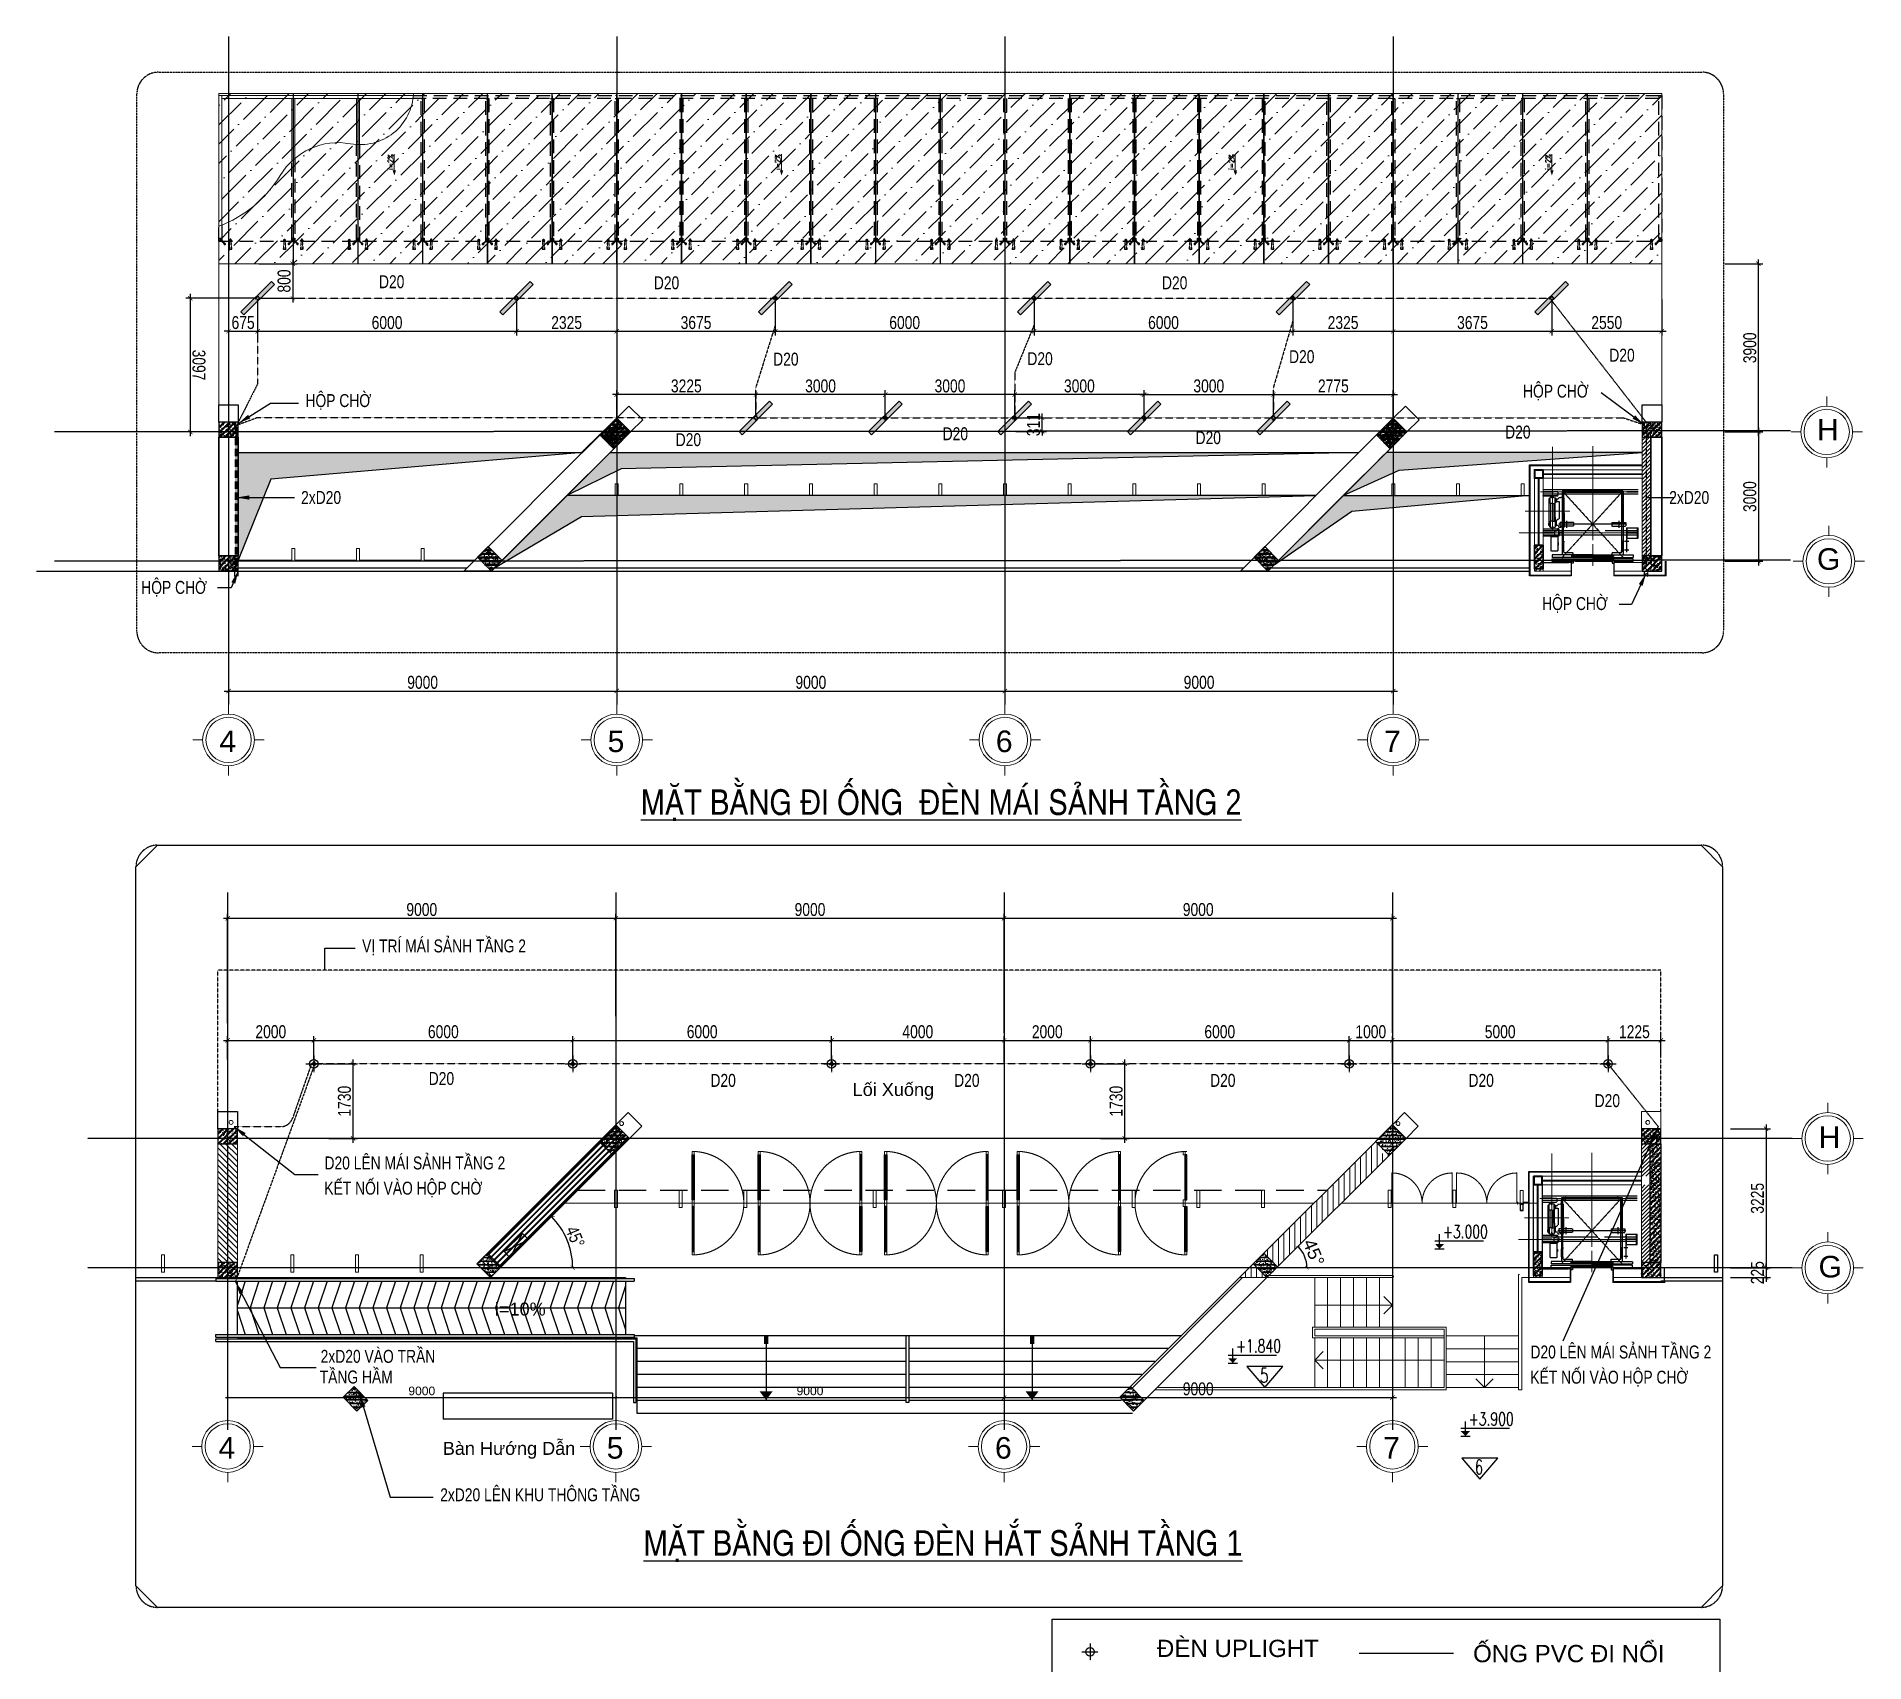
# Model space of a CAD drawing. Extents: x 134921 to 2525442, y -280073 to 23449.
# Drawn here: x 371983 to 414358, y -17473 to 20224 of the extents above; entities that cross this region are included whole.
import ezdxf
from ezdxf.enums import TextEntityAlignment as Align
from ezdxf.xclip import XClip

# ---------------------------------------------------------------- set-up
doc = ezdxf.new("R2010")
doc.units = 0
doc.header["$XCLIPFRAME"] = 2
doc.header["$PDMODE"] = 3
doc.header["$PDSIZE"] = 100
for name, pattern in [('DASH2', [0.375, 0.25, -0.125]), ('DASHED', [0.75, 0.5, -0.25]), ('DASHED2', [9.525, 6.35, -3.175]), ('DASHEDX2', [1.5, 1, -0.5]), ('HIDDEN', [0.375, 0.25, -0.125]), ('PL01$0$DASH2', [0.375, 0.25, -0.125]), ('PL01$0$DASHED2', [9.525, 6.35, -3.175]), ('PL01$0$HIDDEN', [0.375, 0.25, -0.125]), ('X_GRID$0$CENTER', [2, 1.25, -0.25, 0.25, -0.25])]:
    doc.linetypes.add(name, pattern=pattern)
doc.layers.get('0').update_dxf_attribs({"linetype": 'CONTINUOUS'})
doc.layers.get('Defpoints').update_dxf_attribs({"linetype": 'CONTINUOUS'})
for name, color, linetype, lineweight in [('A - Hatch', 251, 'CONTINUOUS', 5), ('a khuat', 5, 'DASHED2', 15), ('a text', 7, 'CONTINUOUS', 5), ('a thiet bi', 146, 'CONTINUOUS', 9), ('A-ARROW', 4, 'CONTINUOUS', 20), ('A-COL', 3, 'CONTINUOUS', 20), ('A-GLAZ', 1, 'CONTINUOUS', 5), ('A-MULLION', 7, 'CONTINUOUS', 20), ('A-STAIRS', 7, 'CONTINUOUS', 20), ('A-WALL', 4, 'CONTINUOUS', 20), ('CDC_Betong', 2, 'CONTINUOUS', 35), ('CDC_HATCH', 251, 'CONTINUOUS', 5), ('CDC_NETTHAY', 7, 'CONTINUOUS', 5), ('CDC_Noithat', 33, 'CONTINUOUS', 9), ('DIA HINH', 8, 'CONTINUOUS', 5), ('dims', 1, 'CONTINUOUS', 18), ('HACTH', 251, 'CONTINUOUS', 9), ('KHUNG TEN SD3 - Ariyana$0$0-CON', 7, 'CONTINUOUS', 0), ('Kinh', 5, 'CONTINUOUS', 13), ('Kitchen_Equipment', 2, 'CONTINUOUS', 0), ('Netcat', 32, 'CONTINUOUS', 18), ('PL01$0$door', 1, 'CONTINUOUS', 18), ('PL01$0$htch', 8, 'CONTINUOUS', 9), ('PL01$0$I-FURN-ROOM-N', 6, 'CONTINUOUS', 0), ('PL01$0$strs', 7, 'CONTINUOUS', 25), ('PL01$0$TEXT', 7, 'CONTINUOUS', 5), ('PL01$0$wall', 4, 'CONTINUOUS', 35), ('PLMF$0$door', 1, 'CONTINUOUS', 18), ('PLMF$0$wall', 4, 'CONTINUOUS', 35), ('TEXT', 7, 'CONTINUOUS', 5), ('X_LANDSCAPE$0$CAY', 84, 'CONTINUOUS', 5), ('XREF_LowerRoof - curtain wall$0$Xref-4th floor$0$Kinh', 5, 'CONTINUOUS', 13)]:
    doc.layers.add(name, color=color, linetype=linetype, lineweight=lineweight)
for name, color, linetype in [('A-DETL', 7, 'CONTINUOUS'), ('A-OVER', 1, 'DASHED2'), ('Bulding ^.^ DS', 7, 'CONTINUOUS'), ('CDC-BETONG', 2, 'CONTINUOUS'), ('CHU', 3, 'CONTINUOUS'), ('chuyen-chi-tiet', 30, 'CONTINUOUS'), ('cot', 2, 'CONTINUOUS'), ('DIM ^.^ DS', 2, 'CONTINUOUS'), ('dim-kich-thuoc', 6, 'CONTINUOUS'), ('Door ^.^ DS', 3, 'CONTINUOUS'), ('E- ONG PVC', 1, 'DASHED'), ('E-DIM1', 9, 'CONTINUOUS'), ('E-TEXT ONG', 4, 'CONTINUOUS'), ('frame', 7, 'CONTINUOUS'), ('Ghi chu PCCC', 2, 'CONTINUOUS'), ('HATCH', 251, 'CONTINUOUS'), ('HBS-Text1', 2, 'CONTINUOUS'), ('Hidden line ^.^ DS', 8, 'DASHEDX2'), ('htch', 8, 'CONTINUOUS'), ('I-DETL-PATT', 252, 'CONTINUOUS'), ('KCS_TEXT', 2, 'CONTINUOUS'), ('KHUNG TEN SD3 - Ariyana$0$congtrinh', 30, 'CONTINUOUS'), ('KHUNG TEN SD3 - Ariyana$0$TEXT', 7, 'CONTINUOUS'), ('manh', 8, 'CONTINUOUS'), ('P-PL31-35$0$I-NOTE', 7, 'CONTINUOUS'), ('PL01$0$col', 5, 'CONTINUOUS'), ('PL01$0$I-DETL-PATT', 252, 'CONTINUOUS'), ('PL01$0$X_COLUMN UPPER GROUND$0$htch', 8, 'CONTINUOUS'), ('PLMF$0$col', 5, 'CONTINUOUS'), ('PLMF$0$htch', 8, 'CONTINUOUS'), ('PLMF$0$I-DETL-PATT', 252, 'CONTINUOUS'), ('PLMF$0$X-ColumnGrid-2$0$G20-Column1', 1, 'CONTINUOUS'), ('signal', 5, 'CONTINUOUS'), ('SILICONE', 8, 'CONTINUOUS'), ('Steel', 7, 'CONTINUOUS'), ('TE', 7, 'CONTINUOUS'), ('X_GRID$0$A-GRID 1', 253, 'X_GRID$0$CENTER'), ('XREF_LowerRoof - curtain wall$0$Xref-4th floor$0$PROFILE', 6, 'CONTINUOUS'), ('XREF_LowerRoof - curtain wall$0$Xref-4th floor$0$Silcon', 253, 'CONTINUOUS'), ('XREF_LowerRoof - curtain wall$0$Xref-4th floor$0$SILICONE', 8, 'CONTINUOUS')]:
    doc.layers.add(name, color=color, linetype=linetype)
doc.styles.add('Arial', font='arial.ttf')
doc.styles.add('dim 1', font='romans.shx', dxfattribs={"width": 0.8})
doc.styles.add('E-TEXT DIM', font='vn_vni.shx', dxfattribs={"width": 0.8})
doc.styles.add('E-TEXT GHI CHU', font='vn_vni.shx', dxfattribs={"width": 0.8})
doc.styles.add('GHICHU', font='VHARIAL_1.TTF', dxfattribs={"height": 180})
doc.styles.add('GuideText', font='romans.shx', dxfattribs={"width": 0.75, "bigfont": 'vns.shx'})
doc.styles.add('HBS-TitleText', font='VHARIALN_1.TTF', dxfattribs={"width": 0.75})
doc.styles.add('KHUNG TEN SD3 - Ariyana$0$KHUNG TEN', font='VHELVCN.TTF')
doc.styles.add('KHUNG TEN SD3 - Ariyana$0$STANDARD', font='VNARIAL_1.TTF', dxfattribs={"width": 0.8})
doc.styles.add('KHUNG TEN SD3 - Ariyana$0$TTILEBLOCK1', font='VHELVEN.TTF')
doc.styles.add('PL01$0$Arial', font='arial.ttf')
doc.styles.add('PL01$0$GuideText', font='romans.shx', dxfattribs={"width": 0.75, "bigfont": 'vns.shx'})
doc.styles.add('TEXT', font='VHARIAL_1.TTF')
doc.styles.add('TEXT1', font='VHARIAL_1.TTF', dxfattribs={"width": 0.85, "height": 200})
doc.dimstyles.new('Copy of KT-150', dxfattribs={"dimscale": 150, "dimtxt": 2, "dimasz": 0.5, "dimexe": 0, "dimexo": 0, "dimgap": 0.5, "dimtad": 1, "dimrnd": 5, "dimdsep": 46, "dimtxsty": 'TEXT', "dimblk": 'ARCHTICK', "dimcen": 0, "dimdle": 0.5, "dimclrd": 24, "dimclre": 24, "dimclrt": 7, "dimadec": 0, "dimazin": 0, "dimtfac": 0.005556, "dimtix": 1, "dimtmove": 2, "dimatfit": 3, "dimfxl": 1, "dimtolj": 1, "dimtzin": 0, "dimarcsym": 1})
doc.dimstyles.new('E-DIM1', dxfattribs={"dimtxt": 300, "dimasz": 100, "dimexe": 100, "dimexo": 30, "dimgap": 50, "dimtad": 1, "dimdec": 0, "dimzin": 1, "dimdsep": 46, "dimtxsty": 'E-TEXT DIM', "dimblk": 'ARCHTICK', "dimcen": 2, "dimdle": 100, "dimclrd": 256, "dimclre": 252, "dimclrt": 10, "dimadec": 0, "dimazin": 0, "dimtfac": 1, "dimtdec": 0, "dimtix": 1, "dimtmove": 2, "dimatfit": 3, "dimfxl": 1, "dimtolj": 1, "dimtzin": 1, "dimlwd": -1, "dimlwe": -1, "dimarcsym": 0})
pattern_1 = [(69.080356, (283085.28, 1135165.13), (-88.97132, 34.0098), [])]
pattern_2 = [(307.5, (-2163756.67586, -751687.57838), (0.192682376901, 0.006299335811), [0, -0.152, 0, -0.17, 0, -0.1625]), (277.5, (-2163756.67586, -751687.57838), (0.282214606523, -0.176977670527), [0, -0.082, 0, -0.137, 0, -0.0525]), (237.5, (-2163756.67586, -751687.45538), (0.000565905354, -0.311414186175), [0, -0.05, 0, -0.18, 0, -0.235]), (227.5, (-2163756.67586, -751687.45538), (0.087767556493, -0.300612660457), [0, -0.025, 0, -0.118, 0, -0.135])]
pattern_3 = [(307.5, (-2160826.67586, -751687.57838), (0.192682376901, 0.006299335811), [0, -0.152, 0, -0.17, 0, -0.1625]), (277.5, (-2160826.67586, -751687.57838), (0.282214606523, -0.176977670527), [0, -0.082, 0, -0.137, 0, -0.0525]), (237.5, (-2160826.67586, -751687.45538), (0.000565905354, -0.311414186175), [0, -0.05, 0, -0.18, 0, -0.235]), (227.5, (-2160826.67586, -751687.45538), (0.087767556493, -0.300612660457), [0, -0.025, 0, -0.118, 0, -0.135])]
pattern_4 = [(307.5, (-2157756.67586, -751687.57838), (0.192682376901, 0.006299335811), [0, -0.152, 0, -0.17, 0, -0.1625]), (277.5, (-2157756.67586, -751687.57838), (0.282214606523, -0.176977670527), [0, -0.082, 0, -0.137, 0, -0.0525]), (237.5, (-2157756.67586, -751687.45538), (0.000565905354, -0.311414186175), [0, -0.05, 0, -0.18, 0, -0.235]), (227.5, (-2157756.67586, -751687.45538), (0.087767556493, -0.300612660457), [0, -0.025, 0, -0.118, 0, -0.135])]
pattern_5 = [(45, (-465786.02, 114006.18), (-67.35192, 67.35192), [])]
pattern_6 = [(45, (16333.24, 0), (-44.901281, 44.901281), [])]
pattern_7 = [(135, (-253488.142, -365991.122), (-7.07106781, -7.07106781), [])]
pattern_8 = [(135, (-253735.142, -367107.122), (-7.07106781, -7.07106781), [])]
pattern_9 = [(50, (115389.45, -69862.3), (143.452037, -12.550427), [15, -165]), (355, (115389.45, -69862.3), (-27.75027, 150.43843), [12, -132]), (100.4514, (115401.4, -69863.35), (115.701876, 137.88791), [12.74804, -140.22842]), (46.1842, (115389.45, -69822.3), (213.44821, -33.1038), [22.5, -247.5]), (96.6356, (115407.24, -69825.06), (186.93254, 194.82357), [19.12206, -210.3426]), (351.1842, (115389.45, -69822.3), (186.93239, 194.82372), [18, -198]), (21, (115409.45, -69832.3), (119.38141, -80.52378), [15, -165]), (326, (115409.45, -69832.3), (48.66307, 145.03001), [12, -132]), (71.4514, (115419.4, -69839.01), (168.044526, 64.5061), [12.74804, -140.22842]), (37.5, (115389.45, -69862.303), (2.431971, 66.578771), [0, -130.4, 0, -134, 0, -132.5]), (7.5, (115389.45, -69862.3), (52.613907, 78.882342), [0, -76.4, 0, -127.4, 0, -50.5]), (327.5, (115344.85, -69862.303), (106.764487, -4.510974), [0, -50, 0, -156, 0, -207]), (317.5, (115324.85, -69862.3), (116.637234, 20.020996), [0, -65, 0, -103.6, 0, -147]), (45, (115389.45, -69862.3), (-60.104076, 60.104076), []), (45, (115389.45, -69837.8), (-60.104076, 60.104076), [])]
pattern_10 = [(45, (16333.24, 0), (168.3798, 617.3926), [793.75, -158.75, 0, -158.75])]
pattern_11 = [(0, (223732.855, 0), (3.96875, 7.9375), [0, -7.9375])]

msp = doc.modelspace()

# ---------------------------------------------------------------- texts
at = {"layer": 'a text', "color": 8, "style": 'dim 1', "width": 0.75}
for p in [(380251.628, 17498.346), (389228.131, 17498.346), (399747.17, 17498.346), (407087.963, 17498.346)]:
    msp.add_text('i=2%%%', height=125, rotation=90, dxfattribs=at).set_placement(p, align=Align.RIGHT)
at = {"layer": 'CHU', "color": 3, "style": 'GHICHU'}
for s, p in [('§ÌN UPLIGHT', (397955.382, -17346.855)), ('èNG PVC §I NæI', (405284.63, -17467.638))]:
    msp.add_text(s, height=400, rotation=0, dxfattribs=at).set_placement(p)
at = {"layer": 'E-TEXT ONG', "linetype": 'Continuous', "style": 'E-TEXT GHI CHU', "width": 0.8}
for s, p in [('D20 ', (379920.567, 14389.604)), ('D20 ', (386292.814, 14364.909)), ('D20 ', (398072.862, 14365.376)), ('D20 ', (389059.272, 12595.156)), ('D20 ', (394951.791, 12605.234)), ('D20 ', (401018.489, 12652.978)), ('D20 ', (408443.226, 12686.76)), ('HOÄP CHÔØ', (378216.584, 11633.778)), ('HOÄP CHÔØ', (406442.559, 11852.933)), ('D20 ', (386799.326, 10727.587)), ('D20 ', (392988.199, 10865.304)), ('D20 ', (398850.929, 10774.062)), ('D20 ', (406028.355, 10904.212)), ('2xD20 ', (378115.03, 9387.308)), ('2xD20 ', (409831.687, 9387.311)), ('HOÄP CHÔØ', (374409.506, 7302.806)), ('HOÄP CHÔØ', (406885.285, 6926.94)), ('VÒ TRÍ MAÙI SAÛNH TAÀNG 2', (379530.244, -1010.194)), ('D20 ', (381073.865, -4084.386)), ('D20 ', (387604.951, -4127.508)), ('D20 ', (393254.742, -4127.508)), ('D20 ', (399188.032, -4127.508)), ('D20 ', (405178.293, -4127.508)), ('D20 ', (408102.81, -4596.892)), ('D20 LEÂN MAÙI SAÛNH TAÀNG 2', (378657.606, -6042.306)), ('KEÁT NOÁI VAØO HOÄP CHÔØ', (378654.177, -6626.487)), ('2xD20 VAØO TRAÀN', (378568.635, -10526.463)), ('D20 LEÂN MAÙI SAÛNH TAÀNG 2', (406614.872, -10425.438)), ('TAÀNG HAÀM', (378546.529, -11005.299)), ('KEÁT NOÁI VAØO HOÄP CHÔØ', (406611.443, -11009.619)), ('2xD20 LEÂN KHU THOÂNG TAÀNG', (381340.172, -13735.937))]:
    msp.add_text(s, height=300, rotation=0.0003558, dxfattribs=at).set_placement(p)
at = {"layer": 'frame', "color": 6, "ltscale": 2, "style": 'TEXT1'}
for s, p in [('h', (413256.753, 10860.309)), ('g', (413256.753, 7860.309)), ('4', (376220.854, 3633.835)), ('5', (385220.854, 3633.835)), ('6', (394220.854, 3633.835)), ('7', (403220.854, 3633.835)), ('h', (413293.806, -5546.431)), ('g', (413293.806, -8546.431)), ('4', (376200.484, -12747.905)), ('5', (385200.484, -12747.905)), ('6', (394200.484, -12747.905)), ('7', (403200.484, -12747.905))]:
    msp.add_text(s, height=500, dxfattribs=at).set_placement(p)
at = {"layer": 'HBS-Text1', "style": 'HBS-TitleText'}
for s, p in [('%%UMÆt b»ng §I èNG  ®Ìn m¸i s¶nh tÇng 2', (392953.164, 2474.776)), ('%%UMÆt b»ng §I èNG ®Ìn h¾t s¶nh tÇng 1', (392996.962, -14703.554))]:
    msp.add_text(s, height=588, dxfattribs=at).set_placement(p, align=Align.MIDDLE_CENTER)

# ---------------------------------------------------------------- blocks, each defined once
blk = doc.blocks.new('PL01$0$szdggh')
for p, q in [((401117, -438593), (401691, -438593)), ((401117, -438688), (401228, -438688))]:
    blk.add_line(p, q)
blk.add_lwpolyline([(401172, -438688), (401172, -438515)])
blk.add_solid([(401117, -438630), (401226, -438630), (401172, -438688)])
blk = doc.blocks.new('PL01$0$mb-di2-1200')
for p, q in [((1125, 675), (1125, 725)), ((1125, 555), (1125, 220)), ((1175, 675), (1175, 725)), ((1175, 675), (1225, 675)), ((1175, 624), (1175, 596))]:
    blk.add_line(p, q)
at = {"linetype": 'Continuous'}
blk.add_line((1150, 220), (1150, 555), dxfattribs=at)
for points in [[(1175, 555), (1125, 555), (1125, 675), (1175, 675), (1175, 555)], [(1175, 624), (1203, 624), (1203, 455)], [(1175, 596), (1198, 596), (1198, 455), (1203, 455)], [(1175, 578), (1175, 220)], [(1175, 220), (1125, 220), (1125, 100), (1175, 100), (1175, 220)]]:
    blk.add_lwpolyline(points)
for points in [[(625, 0), (625, 50), (600, 50), (600, 100), (575, 100), (575, 0)], [(1150, 0), (1150, 50), (1175, 50), (1175, 100), (1200, 100), (1200, 0)]]:
    blk.add_lwpolyline(points, close=True)
at = {"color": 8, "linetype": 'PL01$0$HIDDEN'}
blk.add_arc((1175, 100), 575, 90, 180, dxfattribs=at)
blk = doc.blocks.new('PL01$0$A$C70761618')
for p, q in [((263, 268), (0, 134)), ((263, 0), (0, 134)), ((263, 134), (263, 268)), ((263, 134), (766, 134)), ((263, 134), (263, 0))]:
    blk.add_line(p, q)
blk = doc.blocks.new('PL01$0$X-ColumnGrid-1$0$C550x450')
at = {"layer": 'PL01$0$htch', "ltscale": 5}
h = blk.add_hatch(dxfattribs=at)
h.set_pattern_fill('1BETONG2-BOP', color=256, scale=20, style=0, pattern_type=2)
h.set_pattern_definition([(50, (6684.1, 2216.99), (143.452, -12.5504), [15, -165]), (355, (6684.1, 2217), (-27.7503, 150.4384), [12, -132]), (100.4514, (6696.05, 2215.95), (115.702, 137.888), [12.748, -140.2284]), (46.1842, (6684.1, 2257), (213.448, -33.104), [22.5, -247.5]), (96.6356, (6701.88, 2254.23), (186.9325, 194.8236), [19.122, -210.3426]), (351.1842, (6684.1, 2257), (186.9324, 194.824), [18, -198]), (21, (6704.1, 2246.99), (119.3814, -80.5238), [15, -165]), (226, (6704.1, 2247), (134.3764, -73.108), [12, -132]), (71.4514, (6714.05, 2240.28), (168.0445, 64.506), [12.748, -140.2284]), (67.5, (6684.1, 2216.993), (-31.18324, 58.8749), [0, -130.4, 0, -134, 0, -132.5]), (4.5, (6684.1, 2216.99), (56.6702, 76.02064), [0, -76.4, 0, -127.4, 0, -50.5]), (327.5, (6639.5, 2216.993), (106.7645, -4.51097), [0, -50, 0, -156, 0, -207]), (317.5, (6619.5, 2216.99), (116.6372, 20.021), [0, -65, 0, -103.6, 0, -147]), (315, (6684.1, 2216.99), (60.1041, 60.1041), []), (315, (6684.1, 2241.49), (60.1041, 60.1041), [])])
h.paths.add_polyline_path([(250, 150), (-300, 150), (-300, -300), (250, -300)])
at = {"layer": 'PL01$0$col', "ltscale": 5}
blk.add_lwpolyline([(-300, -300), (250, -300), (250, 150), (-300, 150)], close=True, dxfattribs=at)
blk = doc.blocks.new('PL01$0$X-ColumnGrid-1$0$C450x450')
at = {"layer": 'PL01$0$htch', "ltscale": 5}
h = blk.add_hatch(dxfattribs=at)
h.set_pattern_fill('1BETONG2-BOP', color=256, scale=20, style=0, pattern_type=2)
h.set_pattern_definition([(50, (-11636.5, 16216.99), (143.452, -12.5504), [15, -165]), (355, (-11636.5, 16217), (-27.7503, 150.4384), [12, -132]), (100.4514, (-11624.55, 16215.95), (115.702, 137.888), [12.748, -140.2284]), (46.1842, (-11636.5, 16257), (213.448, -33.104), [22.5, -247.5]), (96.6356, (-11618.71, 16254.23), (186.9325, 194.8236), [19.122, -210.3426]), (351.1842, (-11636.5, 16257), (186.9324, 194.824), [18, -198]), (21, (-11616.5, 16246.99), (119.3814, -80.5238), [15, -165]), (226, (-11616.5, 16247), (134.3764, -73.108), [12, -132]), (71.4514, (-11606.55, 16240.28), (168.0445, 64.506), [12.748, -140.2284]), (67.5, (-11636.5, 16216.993), (-31.18324, 58.8749), [0, -130.4, 0, -134, 0, -132.5]), (4.5, (-11636.5, 16216.99), (56.6702, 76.02064), [0, -76.4, 0, -127.4, 0, -50.5]), (327.5, (-11681.1, 16216.993), (106.7645, -4.51097), [0, -50, 0, -156, 0, -207]), (317.5, (-11701.1, 16216.99), (116.6372, 20.021), [0, -65, 0, -103.6, 0, -147]), (315, (-11636.5, 16216.99), (60.1041, 60.1041), []), (315, (-11636.5, 16241.49), (60.1041, 60.1041), [])])
h.paths.add_polyline_path([(-18171, 14150), (-18621, 14150), (-18621, 13700), (-18171, 13700)])
at = {"layer": 'CDC-BETONG', "ltscale": 5}
blk.add_lwpolyline([(-18621, 13700), (-18171, 13700), (-18171, 14150), (-18621, 14150)], close=True, dxfattribs=at)
blk = doc.blocks.new('PL01$0$X-ColumnGrid-1$0$C3545')
at = {"layer": 'PL01$0$htch', "ltscale": 5}
h = blk.add_hatch(dxfattribs=at)
h.set_pattern_fill('1BETONG2-BOP', color=256, scale=20, style=0, pattern_type=2)
h.set_pattern_definition([(50, (96209.34, 47291.99), (143.452, -12.5504), [15, -165]), (355, (96209.34, 47292), (-27.7503, 150.4384), [12, -132]), (100.4514, (96221.3, 47290.95), (115.702, 137.888), [12.748, -140.2284]), (46.1842, (96209.34, 47332), (213.448, -33.104), [22.5, -247.5]), (96.6356, (96227.13, 47329.23), (186.9325, 194.8236), [19.122, -210.3426]), (351.1842, (96209.34, 47332), (186.9324, 194.824), [18, -198]), (21, (96229.34, 47321.99), (119.3814, -80.5238), [15, -165]), (226, (96229.34, 47322), (134.3764, -73.108), [12, -132]), (71.4514, (96239.29, 47315.28), (168.0445, 64.506), [12.748, -140.2284]), (67.5, (96209.34, 47291.993), (-31.18324, 58.8749), [0, -130.4, 0, -134, 0, -132.5]), (4.5, (96209.34, 47291.99), (56.6702, 76.02064), [0, -76.4, 0, -127.4, 0, -50.5]), (327.5, (96164.74, 47291.993), (106.7645, -4.51097), [0, -50, 0, -156, 0, -207]), (317.5, (96144.74, 47291.99), (116.6372, 20.021), [0, -65, 0, -103.6, 0, -147]), (315, (96209.34, 47291.99), (60.1041, 60.1041), []), (315, (96209.34, 47316.49), (60.1041, 60.1041), [])])
h.paths.add_polyline_path([(89575, 45225), (89225, 45225), (89225, 44775), (89575, 44775)])
at = {"layer": 'CDC-BETONG', "ltscale": 5}
blk.add_lwpolyline([(89225, 44775), (89575, 44775), (89575, 45225), (89225, 45225)], close=True, dxfattribs=at)
blk = doc.blocks.new('PL01$0$X-ColumnGrid-1$0$C5520')
at = {"layer": 'PL01$0$htch', "ltscale": 5}
h = blk.add_hatch(dxfattribs=at)
h.set_pattern_fill('1BETONG2-BOP', color=256, scale=20, style=0, pattern_type=2)
h.set_pattern_definition([(50, (46901.98, 13560.09), (143.452, -12.5504), [15, -165]), (355, (46901.98, 13560.09), (-27.7503, 150.4384), [12, -132]), (100.4514, (46913.93, 13559.04), (115.7019, 137.888), [12.748, -140.2284]), (46.1842, (46901.98, 13600.09), (213.4482, -33.1038), [22.5, -247.5]), (96.6356, (46919.77, 13597.33), (186.9325, 194.8236), [19.122, -210.3426]), (351.1842, (46901.98, 13600.09), (186.9324, 194.824), [18, -198]), (21, (46921.98, 13590.09), (119.3814, -80.5238), [15, -165]), (226, (46921.98, 13590.09), (134.3764, -73.108), [12, -132]), (71.4514, (46931.93, 13583.38), (168.0445, 64.506), [12.748, -140.2284]), (67.5, (46901.98, 13560.086), (-31.18324, 58.8749), [0, -130.4, 0, -134, 0, -132.5]), (4.5, (46901.98, 13560.086), (56.6702, 76.02064), [0, -76.4, 0, -127.4, 0, -50.5]), (327.5, (46857.38, 13560.086), (106.7645, -4.51097), [0, -50, 0, -156, 0, -207]), (317.5, (46837.38, 13560.09), (116.6372, 20.021), [0, -65, 0, -103.6, 0, -147]), (315, (46901.98, 13560.09), (60.1041, 60.1041), []), (315, (46901.98, 13584.59), (60.1041, 60.1041), [])])
h.paths.add_polyline_path([(39877, 10425), (39327, 10425), (39327, 10225), (39877, 10225)])
at = {"layer": 'CDC-BETONG', "ltscale": 5}
blk.add_lwpolyline([(39327, 10225), (39877, 10225), (39877, 10425), (39327, 10425)], close=True, dxfattribs=at)
blk = doc.blocks.new('PL01$0$X_COLUMN UPPER GROUND')
at = {"ltscale": 5}
h = blk.add_hatch(dxfattribs=at)
h.set_pattern_fill('CHAU-01', color=256, scale=6, angle=24.0804, style=0, pattern_type=2)
h.set_pattern_definition([(74.08, (686288.007, 1186707.17), (40.8266, 14.1218), [4.5, -49.5]), (19.08, (686288.007, 1186707.17), (-26.015, 37.807), [3.6, -39.6]), (124.532, (686291.41, 1186708.347), (14.8116, 51.929), [3.8244, -42.0685]), (70.265, (686283.11, 1186718.126), (62.514, 17.06), [6.75, -74.25]), (120.716, (686288.32, 1186719.55), (27.352, 76.242), [5.737, -63.103]), (15.265, (686283.11, 1186718.126), (27.352, 76.242), [5.4, -59.4]), (45.08, (686289.813, 1186717.835), (42.5542, -7.442), [4.5, -49.5]), (350.08, (686289.813, 1186717.835), (-4.424, 45.679), [3.6, -39.6]), (95.532, (686293.36, 1186717.215), (38.13, 38.2373), [3.8244, -42.0685]), (61.5804, (686288.007, 1186707.17), (-7.4835, 18.5331), [0, -39.12, 0, -40.2, 0, -39.75]), (31.5804, (686288.007, 1186707.17), (4.7549, 28.0455), [0, -22.92, 0, -38.22, 0, -15.15]), (351.5804, (686275.792, 1186701.711), (29.7941, 11.833), [0, -15, 0, -46.8, 0, -62.1]), (341.58, (686270.314, 1186699.263), (29.4954, 19.7606), [0, -19.5, 0, -31.08, 0, -44.1]), (69.08, (686288.007, 1186707.17), (-23.8191, 9.105), []), (69.08, (686285.008, 1186713.88), (-23.8191, 9.105), [])])
h.paths.add_polyline_path([(685897, 1186655), (685896, 1186655), (685896, 1186653)], flags=17)
h.paths.add_polyline_path([(685896, 1186655), (685894, 1186654), (685896, 1186653)], flags=17)
h.paths.add_polyline_path([(685894, 1186654), (685895, 1186653), (685896, 1186653)])
h.paths.add_polyline_path([(685896, 1186653), (685895, 1186653), (685895, 1186651)], flags=17)
h.paths.add_polyline_path([(685896, 1186653), (685895, 1186651), (685897, 1186652)])
h.paths.add_polyline_path([(685896, 1186653), (685897, 1186652), (685898, 1186652)])
h.paths.add_polyline_path([(685898, 1186654), (685896, 1186653), (685898, 1186652)], flags=17)
h.paths.add_polyline_path([(685897, 1186655), (685896, 1186653), (685898, 1186654)])
h = blk.add_hatch(dxfattribs=at)
h.set_pattern_fill('CHAU-01', color=256, scale=6, angle=24.0804, style=0, pattern_type=2)
h.set_pattern_definition([(74.08, (686451.052, 1186741.634), (40.8266, 14.1218), [4.5, -49.5]), (19.08, (686451.05, 1186741.634), (-26.015, 37.807), [3.6, -39.6]), (124.532, (686454.454, 1186742.81), (14.8116, 51.929), [3.8244, -42.0685]), (70.265, (686446.156, 1186752.59), (62.514, 17.06), [6.75, -74.25]), (120.716, (686451.365, 1186754.01), (27.352, 76.242), [5.737, -63.103]), (15.265, (686446.156, 1186752.59), (27.352, 76.242), [5.4, -59.4]), (45.08, (686452.858, 1186752.3), (42.5542, -7.442), [4.5, -49.5]), (350.08, (686452.858, 1186752.3), (-4.424, 45.679), [3.6, -39.6]), (95.532, (686456.404, 1186751.68), (38.13, 38.2373), [3.8244, -42.0685]), (61.5804, (686451.052, 1186741.634), (-7.4835, 18.5331), [0, -39.12, 0, -40.2, 0, -39.75]), (31.5804, (686451.052, 1186741.634), (4.7549, 28.0455), [0, -22.92, 0, -38.22, 0, -15.15]), (351.5804, (686438.836, 1186736.174), (29.7941, 11.833), [0, -15, 0, -46.8, 0, -62.1]), (341.58, (686433.36, 1186733.726), (29.4954, 19.7606), [0, -19.5, 0, -31.08, 0, -44.1]), (69.08, (686451.052, 1186741.634), (-23.8191, 9.105), []), (69.08, (686448.053, 1186748.344), (-23.8191, 9.105), [])])
h.paths.add_polyline_path([(686060, 1186690), (686059, 1186689), (686059, 1186688)], flags=17)
h.paths.add_polyline_path([(686059, 1186689), (686057, 1186689), (686059, 1186688)], flags=17)
h.paths.add_polyline_path([(686057, 1186689), (686058, 1186687), (686059, 1186688)])
h.paths.add_polyline_path([(686059, 1186688), (686058, 1186687), (686059, 1186686)], flags=17)
h.paths.add_polyline_path([(686059, 1186688), (686059, 1186686), (686060, 1186686)])
h.paths.add_polyline_path([(686059, 1186688), (686060, 1186686), (686062, 1186687)])
h.paths.add_polyline_path([(686061, 1186688), (686059, 1186688), (686062, 1186687)], flags=17)
h.paths.add_polyline_path([(686060, 1186690), (686059, 1186688), (686061, 1186688)])
at = {"layer": 'HACTH'}
h = blk.add_hatch(dxfattribs=at)
h.set_pattern_fill('ANSI31', color=256, scale=30, angle=24.0804)
h.set_pattern_definition(pattern_1)
h.paths.add_polyline_path([(683103, 1248831), (683523, 1248670), (685027, 1252603), (684607, 1252764)])
h = blk.add_hatch(dxfattribs=at)
h.set_pattern_fill('ANSI31', color=256, scale=30, angle=24.0804)
h.set_pattern_definition(pattern_1)
h.paths.add_polyline_path([(669123, 1241963), (669704, 1242223), (671332, 1246483), (670912, 1246644)])
at = {"layer": 'PL01$0$htch', "ltscale": 5}
h = blk.add_hatch(dxfattribs=at)
h.set_pattern_fill('1BETONG2-BOP', color=256, scale=20, angle=62.3525, style=0, pattern_type=2)
h.set_pattern_definition([(112.3525, (725716.96, 1259270.68), (77.6835, 121.2488), [15, -165]), (57.3525, (725716.96, 1259270.68), (-146.1382, 45.2262), [12, -132]), (162.804, (725723.43, 1259280.79), (-68.4546, 166.475), [12.748, -140.2284]), (108.5367, (725681.52, 1259289.24), (128.3704, 173.7154), [22.5, -247.5]), (158.988, (725692.22, 1259303.72), (-85.836, 255.9925), [19.122, -210.3426]), (53.5367, (725681.52, 1259289.24), (-85.8364, 255.9924), [18, -198]), (83.3525, (725699.66, 1259302.32), (126.726, 68.385), [15, -165]), (288.3525, (725699.66, 1259302.32), (127.1152, 85.109), [12, -132]), (133.804, (725710.22, 1259308.02), (20.837, 178.79), [12.748, -140.2284]), (129.8525, (725716.956, 1259270.684), (-66.6225, -0.303), [0, -130.4, 0, -134, 0, -132.5]), (66.8525, (725716.96, 1259270.684), (-41.0439, 85.4754), [0, -76.4, 0, -127.4, 0, -50.5]), (29.8525, (725696.26, 1259231.176), (53.53784, 92.48083), [0, -50, 0, -156, 0, -207]), (19.8525, (725686.98, 1259213.46), (36.3882, 112.6099), [0, -65, 0, -103.6, 0, -147]), (17.3525, (725716.96, 1259270.68), (-25.3513, 81.1315), []), (17.3525, (725695.25, 1259282.05), (-25.3513, 81.1315), [])])
h.paths.add_polyline_path([(724532, 1252555), (724360, 1252227), (724582, 1252111), (724754, 1252439)])
at = {"layer": 'PL01$0$X_COLUMN UPPER GROUND$0$htch', "ltscale": 2}
h = blk.add_hatch(color=256, dxfattribs=at)
h.dxf.hatch_style = 1
h.paths.add_polyline_path([(692730, 1213082), (692547, 1213000)])
at = {"layer": 'PL01$0$col'}
for points in [[(724360, 1252227), (724532, 1252555), (724754, 1252439), (724582, 1252111)], [(726149, 1248226), (726559, 1248409), (726743, 1247998), (726332, 1247815)], [(729821, 1240009), (730232, 1240193), (730415, 1239782), (730004, 1239598)], [(733493, 1231792), (733904, 1231976), (734087, 1231565), (733677, 1231381)], [(735482, 1227341), (735893, 1227525), (736076, 1227114), (735666, 1226931)], [(668083, 1222276), (668494, 1222459), (668678, 1222049), (668267, 1221865)], [(715494, 1215205), (715814, 1215348), (715998, 1214937), (715678, 1214794)], [(740756, 1215541), (741166, 1215725), (741350, 1215314), (740939, 1215130)], [(740756, 1215541), (741166, 1215725), (741350, 1215314), (740939, 1215130)], [(671756, 1214059), (672166, 1214243), (672350, 1213832), (671939, 1213648)], [(732265, 1211747), (732676, 1211930), (732859, 1211519), (732449, 1211336)], [(732265, 1211747), (732676, 1211930), (732859, 1211519), (732449, 1211336)], [(724048, 1208075), (724459, 1208258), (724643, 1207847), (724232, 1207664)], [(724048, 1208075), (724459, 1208258), (724643, 1207847), (724232, 1207664)], [(675428, 1205842), (675839, 1206026), (676022, 1205615), (675611, 1205431)], [(715831, 1204402), (716242, 1204586), (716426, 1204175), (716015, 1203992)], [(715831, 1204402), (716242, 1204586), (716426, 1204175), (716015, 1203992)], [(667667, 1202374), (668078, 1202558), (668262, 1202147), (667851, 1201963)], [(677417, 1201392), (677828, 1201575), (678011, 1201164), (677600, 1200981)], [(707615, 1200730), (708025, 1200914), (708209, 1200503), (707798, 1200319)], [(707615, 1200730), (708025, 1200914), (708209, 1200503), (707798, 1200319)], [(699398, 1197058), (699809, 1197242), (699992, 1196831), (699581, 1196647)], [(699398, 1197058), (699809, 1197242), (699992, 1196831), (699581, 1196647)], [(673896, 1195300), (674307, 1195483), (674490, 1195073), (674080, 1194889)], [(673896, 1195300), (674307, 1195483), (674490, 1195073), (674080, 1194889)], [(671340, 1194157), (671750, 1194341), (671934, 1193930), (671523, 1193747)], [(691181, 1193386), (691592, 1193570), (691776, 1193159), (691365, 1192975)], [(691181, 1193386), (691592, 1193570), (691776, 1193159), (691365, 1192975)], [(682690, 1189591), (683101, 1189775), (683285, 1189364), (682874, 1189180)], [(682690, 1189591), (683101, 1189775), (683285, 1189364), (682874, 1189180)], [(677715, 1187368), (678126, 1187551), (678309, 1187140), (677898, 1186957)], [(677715, 1187368), (678126, 1187551), (678309, 1187140), (677898, 1186957)], [(674930, 1186123), (675341, 1186307), (675525, 1185896), (675114, 1185712)]]:
    blk.add_lwpolyline(points, close=True, dxfattribs=at)
at = {"layer": 'CDC_Betong', "rotation": 68.82570963900916}
blk.add_blockref('PL01$0$X-ColumnGrid-1$0$C3545', (677665, 1138761), dxfattribs=at)
at = {"layer": 'PL01$0$col'}
for name, p, rotation in [('PL01$0$X-ColumnGrid-1$0$C3545', (738690, 1172530), 69.08035587091744), ('PL01$0$X-ColumnGrid-1$0$C3545', (642761, 1331691), 294.0803557744681), ('PL01$0$X-ColumnGrid-1$0$C3545', (737186, 1168597), 69.0803650836409), ('PL01$0$X-ColumnGrid-1$0$C3545', (724995, 1166410), 69.08035587091744), ('PL01$0$X-ColumnGrid-1$0$C3545', (644026, 1328861), 294.0803557744681), ('PL01$0$X-ColumnGrid-1$0$C3545', (735182, 1164466), 68.82570963900916), ('PL01$0$X-ColumnGrid-1$0$C3545', (629067, 1325571), 294.0803557744681), ('PL01$0$X-ColumnGrid-1$0$C3545', (672981, 1184786), 24.08035577446812), ('PL01$0$X-ColumnGrid-1$0$C3545', (723492, 1162477), 69.0803650836409), ('PL01$0$X-ColumnGrid-1$0$C450x450', (755749, 1255814), 24.08035577446812), ('PL01$0$X-ColumnGrid-1$0$C550x450', (701091, 1259821), 69.08036508370859), ('PL01$0$X-ColumnGrid-1$0$C3545', (630332, 1322741), 294.0803557744681), ('PL01$0$X-ColumnGrid-1$0$C3545', (721487, 1158345), 68.82570963900916), ('PL01$0$X-ColumnGrid-1$0$C3545', (709797, 1156356), 69.0803650836409), ('PL01$0$X-ColumnGrid-1$0$C550x450', (720539, 1254098), 24.08035577446812), ('PL01$0$X-ColumnGrid-1$0$C3545', (676653, 1176570), 24.08035577446812), ('PL01$0$X-ColumnGrid-1$0$C450x450', (759422, 1247597), 24.08035577446812), ('PL01$0$X-ColumnGrid-1$0$C550x450', (684657, 1252477), 69.08036508370859), ('PL01$0$X-ColumnGrid-1$0$C3545', (707793, 1152225), 68.82570963900916), ('PL01$0$X-ColumnGrid-1$0$C550x450', (714765, 1251517), 24.08035577446812), ('PL01$0$X-ColumnGrid-1$0$C3545', (598939, 1312106), 294.0803557744681), ('PL01$0$X-ColumnGrid-1$0$C3545', (693363, 1149012), 69.0803650836409), ('PL01$0$X-ColumnGrid-1$0$C450x450', (748922, 1242905), 24.08035577446812), ('PL01$0$X-ColumnGrid-1$0$C550x450', (706548, 1247845), 24.08035577446812), ('PL01$0$X-ColumnGrid-1$0$C3545', (681172, 1146825), 69.08035587091744), ('PL01$0$X-ColumnGrid-1$0$C3545', (600203, 1309276), 294.0803557744681), ('PL01$0$X-ColumnGrid-1$0$C3545', (680325, 1168353), 24.08035577446812), ('PL01$0$X-ColumnGrid-1$0$C3545', (691359, 1144881), 68.82570963900916), ('PL01$0$X-ColumnGrid-1$0$C450x450', (763094, 1239380), 24.08035577446812), ('PL01$0$X-ColumnGrid-1$0$C550x450', (698331, 1244173), 24.08035577446812), ('PL01$0$X-ColumnGrid-1$0$C3545', (585244, 1305986), 294.0803557744681), ('PL01$0$X-ColumnGrid-1$0$C3545', (679669, 1142892), 69.0803650836409), ('PL01$0$X-ColumnGrid-1$0$C550x450', (690115, 1240501), 24.08035577446812), ('PL01$0$X-ColumnGrid-1$0$C3545', (667478, 1140705), 69.08035587091744), ('PL01$0$X-ColumnGrid-1$0$C3545', (586509, 1303156), 294.0803557744681), ('PL01$0$X-ColumnGrid-1$0$C450x450', (752594, 1234688), 24.08035577446812), ('PL01$0$X-ColumnGrid-1$0$C3545', (683997, 1160136), 24.08035577446812), ('PL01$0$X-ColumnGrid-1$0$C550x450', (681898, 1236829), 24.08035577446812), ('PL01$0$X-ColumnGrid-1$0$C3545', (666009, 1136863), 69.08035587091744), ('PL01$0$X-ColumnGrid-1$0$C450x450', (766766, 1231163), 24.08035577446812), ('PL01$0$X-ColumnGrid-1$0$C550x450', (673681, 1233157), 24.08035577446812), ('PL01$0$X-ColumnGrid-1$0$C3545', (664412, 1132686), 69.08035587091744), ('PL01$0$X-ColumnGrid-1$0$C450x450', (756266, 1226471), 24.08035577446812), ('PL01$0$X-ColumnGrid-1$0$C550x450', (667906, 1230576), 24.08035577446812), ('PL01$0$X-ColumnGrid-1$0$C3545', (687669, 1151919), 24.08035577446812), ('PL01$0$X-ColumnGrid-1$0$C450x450', (770438, 1222947), 24.08035577446812), ('PL01$0$X-ColumnGrid-1$0$C450x450', (681981, 1222846), 24.08035577446812), ('PL01$0$X-ColumnGrid-1$0$C450x450', (679425, 1221703), 24.08035577446812), ('PL01$0$X-ColumnGrid-1$0$C450x450', (758256, 1222020), 24.08035577446812), ('PL01$0$X-ColumnGrid-1$0$C5520', (723497, 1257284), 294.0803557744681), ('PL01$0$X-ColumnGrid-1$0$C550x450', (734249, 1223422), 24.08035577446812), ('PL01$0$X-ColumnGrid-1$0$C450x450', (690857, 1216955), 24.08035577446812), ('PL01$0$X-ColumnGrid-1$0$C3545', (691341, 1143703), 24.08035577446812), ('PL01$0$X-ColumnGrid-1$0$C550x450', (728520, 1220862), 24.08035577446812), ('PL01$0$X-ColumnGrid-1$0$C3545', (599872, 1142255), 24.08035577446812), ('PL01$0$X-ColumnGrid-1$0$C450x450', (774110, 1214730), 24.08035577446812), ('PL01$0$X-ColumnGrid-1$0$C5520', (716728, 1193384), 24.08035577446812), ('PL01$0$X-ColumnGrid-1$0$C450x450', (683097, 1213487), 24.08035577446812), ('PL01$0$X-ColumnGrid-1$0$C550x450', (720257, 1217169), 24.08035577446812), ('PL01$0$X-ColumnGrid-1$0$C3545', (652487, 1137510), 24.08035577446812), ('PL01$0$X-ColumnGrid-1$0$C450x450', (763529, 1210220), 24.08035577446812), ('PL01$0$X-ColumnGrid-1$0$C450x450', (694529, 1208738), 24.08035577446812), ('PL01$0$X-ColumnGrid-1$0$C550x450', (712041, 1213497), 24.08035577446812), ('PL01$0$X-ColumnGrid-1$0$C450x450', (755039, 1206426), 24.08035577446812), ('PL01$0$X-ColumnGrid-1$0$C3545', (603544, 1134039), 24.08035577446812), ('PL01$0$X-ColumnGrid-1$0$C450x450', (686769, 1205270), 24.08035577446812), ('PL01$0$X-ColumnGrid-1$0$C550x450', (703824, 1209825), 24.08035577446812), ('PL01$0$X-ColumnGrid-1$0$C450x450', (746822, 1202753), 24.08035577446812), ('PL01$0$X-ColumnGrid-1$0$C5520', (688736, 1180874), 24.08035577446812), ('PL01$0$X-ColumnGrid-1$0$C450x450', (698201, 1200521), 24.08035577446812), ('PL01$0$X-ColumnGrid-1$0$C550x450', (695607, 1206153), 24.08035577446812), ('PL01$0$X-ColumnGrid-1$0$C450x450', (738605, 1199081), 24.08035577446812), ('PL01$0$X-ColumnGrid-1$0$C3545', (607216, 1125822), 24.08035577446812), ('PL01$0$X-ColumnGrid-1$0$C550x450', (687390, 1202481), 24.08035577446812), ('PL01$0$X-ColumnGrid-1$0$C450x450', (690441, 1197053), 24.08035577446812), ('PL01$0$X-ColumnGrid-1$0$C450x450', (700190, 1196070), 24.08035577446812), ('PL01$0$X-ColumnGrid-1$0$C450x450', (730388, 1195409), 24.08035577446812), ('PL01$0$X-ColumnGrid-1$0$C550x450', (681616, 1199900), 24.08035577446812), ('PL01$0$X-ColumnGrid-1$0$C450x450', (722171, 1191737), 24.08035577446812), ('PL01$0$X-ColumnGrid-1$0$C450x450', (696670, 1189979), 24.08035577446812), ('PL01$0$X-ColumnGrid-1$0$C450x450', (694113, 1188836), 24.08035577446812), ('PL01$0$X-ColumnGrid-1$0$C450x450', (713955, 1188065), 24.08035577446812), ('PL01$0$X-ColumnGrid-1$0$C5520', (647606, 1222815), 294.0803557744681), ('PL01$0$X-ColumnGrid-1$0$C450x450', (705464, 1184270), 24.08035577446812), ('PL01$0$X-ColumnGrid-1$0$C450x450', (700488, 1182047), 24.08035577446812), ('PL01$0$X-ColumnGrid-1$0$C450x450', (697704, 1180802), 24.08035577446812)]:
    blk.add_blockref(name, p, dxfattribs=dict(at, rotation=rotation))
blk = doc.blocks.new('szdggh')
for p, q in [((401117, -438593), (401691, -438593)), ((401117, -438688), (401228, -438688))]:
    blk.add_line(p, q)
blk.add_lwpolyline([(401172, -438688), (401172, -438515)])
blk.add_solid([(401117, -438630), (401226, -438630), (401172, -438688)])
blk = doc.blocks.new('duong-doc')
at = {"layer": 'I-DETL-PATT', "ltscale": 2}
for p, q in [((1900597, 1056468), (1900597, 1056408)), ((1901097, 1055168), (1901097, 1056408)), ((1909249, 1056488), (1910097, 1056488)), ((1910097, 1056468), (1910097, 1056488)), ((1910097, 1056488), (1910097, 1056468)), ((1910097, 1056408), (1910097, 1055168)), ((1910297, 1056468), (1910297, 1056408)), ((1901097, 1055788), (1910097, 1055788)), ((1910297, 1055168), (1910297, 1055108)), ((1910297, 1055148), (1910297, 1055088)), ((1910297, 1055148), (1922989, 1055148)), ((1913355, 1055148), (1913355, 1053648)), ((1919519, 1055148), (1919519, 1053648)), ((1900597, 1055068), (1910337, 1055068)), ((1900597, 1055008), (1910277, 1055008)), ((1910097, 1055108), (1910097, 1055087)), ((1910277, 1055008), (1910277, 1053588)), ((1910337, 1055068), (1910337, 1053588)), ((1910357, 1055088), (1910357, 1053648)), ((1910357, 1054848), (1916603, 1054848)), ((1916663, 1054848), (1922668, 1054848)), ((1910357, 1054548), (1916603, 1054548)), ((1916663, 1054548), (1922368, 1054548)), ((1910357, 1054248), (1916603, 1054248)), ((1910357, 1053948), (1916603, 1053948)), ((1916663, 1054248), (1922068, 1054248)), ((1916663, 1053948), (1921768, 1053948)), ((1910277, 1053588), (1910337, 1053588)), ((1910357, 1053648), (1910357, 1053588)), ((1910357, 1053648), (1916603, 1053648)), ((1916663, 1053648), (1921593, 1053648))]:
    blk.add_line(p, q, dxfattribs=at)
at = {"layer": 'I-DETL-PATT', "linetype": 'HIDDEN', "ltscale": 2}
for q in [(1901097, 1055108), (1910357, 1055088)]:
    blk.add_line((1901097, 1055088), q, dxfattribs=at)
at = {"layer": 'I-DETL-PATT'}
for p, q in [((1910357, 1053648), (1910357, 1053348)), ((1910357, 1053348), (1921847, 1053348))]:
    blk.add_line(p, q, dxfattribs=at)
at = {"layer": 'I-DETL-PATT', "ltscale": 2}
for points in [[(1900597, 1056468), (1910297, 1056468)], [(1900597, 1056408), (1910297, 1056408)], [(1901281, 1056408), (1901097, 1055856)], [(1901597, 1056408), (1901391, 1055788), (1901597, 1055168)], [(1901914, 1056408), (1901707, 1055788), (1901914, 1055168)], [(1902230, 1056408), (1902023, 1055788), (1902230, 1055168)], [(1902546, 1056408), (1902339, 1055788), (1902546, 1055168)], [(1902862, 1056408), (1902656, 1055788), (1902862, 1055168)], [(1903179, 1056408), (1902972, 1055788), (1903179, 1055168)], [(1903495, 1056408), (1903288, 1055788), (1903495, 1055168)], [(1903811, 1056408), (1903604, 1055788), (1903811, 1055168)], [(1904127, 1056408), (1903921, 1055788), (1904127, 1055168)], [(1904444, 1056408), (1904237, 1055788), (1904444, 1055168)], [(1904760, 1056408), (1904553, 1055788), (1904760, 1055168)], [(1905076, 1056408), (1904869, 1055788), (1905076, 1055168)], [(1905392, 1056408), (1905186, 1055788), (1905392, 1055168)], [(1905708, 1056408), (1905502, 1055788), (1905708, 1055168)], [(1906025, 1056408), (1905818, 1055788), (1906025, 1055168)], [(1906341, 1056408), (1906134, 1055788), (1906341, 1055168)], [(1906657, 1056408), (1906450, 1055788), (1906657, 1055168)], [(1906973, 1056408), (1906767, 1055788), (1906973, 1055168)], [(1907290, 1056408), (1907083, 1055788), (1907290, 1055168)], [(1907606, 1056408), (1907399, 1055788), (1907606, 1055168)], [(1907922, 1056408), (1907715, 1055788), (1907922, 1055168)], [(1908238, 1056408), (1908032, 1055788), (1908238, 1055168)], [(1908554, 1056408), (1908348, 1055788), (1908554, 1055168)], [(1908871, 1056408), (1908664, 1055788), (1908871, 1055168)], [(1909187, 1056408), (1908980, 1055788), (1909187, 1055168)], [(1909503, 1056408), (1909297, 1055788), (1909503, 1055168)], [(1909819, 1056408), (1909613, 1055788), (1909819, 1055168)], [(1910097, 1056293), (1909929, 1055788), (1910097, 1055283)], [(1901097, 1055720), (1901281, 1055168)], [(1900597, 1055108), (1900597, 1055168)], [(1900597, 1055168), (1910297, 1055168)], [(1900597, 1055108), (1910297, 1055108)], [(1900597, 1055008), (1900597, 1055068)]]:
    blk.add_lwpolyline(points, dxfattribs=at)
at = {"layer": 'I-DETL-PATT', "const_width": 100}
for points in [[(1913355, 1055148), (1913355, 1054948)], [(1919519, 1055148), (1919519, 1054948)]]:
    blk.add_lwpolyline(points, dxfattribs=at)
at = {"layer": 'I-DETL-PATT', "ltscale": 2}
blk.add_lwpolyline([(1916603, 1053588), (1916603, 1055148), (1916663, 1055148), (1916663, 1053588)], close=True, dxfattribs=at)
at = {"layer": 'I-DETL-PATT'}
for points in [[(1913355, 1053648, 0, 300, 0), (1913355, 1053848, 300, 300, 0)], [(1919519, 1053648, 0, 300, 0), (1919519, 1053848, 300, 300, 0)]]:
    blk.add_lwpolyline(points, format="xyseb", dxfattribs=at)
blk = doc.blocks.new('XREF_LowerRoof - curtain wall$0$PH-post mullion 50x165')
at = {"layer": 'XREF_LowerRoof - curtain wall$0$Xref-4th floor$0$PROFILE', "lineweight": -3}
for points in [[(140, -33), (140, -35), (0, -35), (0, 35), (140, 35), (140, 33)], [(135, -33), (2, -33), (2, 33), (135, 33), (135, 26), (138, 26), (138, -26), (135, -26), (135, -33)], [(139, 33), (139, 34), (137, 34), (137, 28), (139, 28), (139, 28)], [(139, 33), (140, 33), (140, 33)], [(140, 28), (140, 29), (139, 28)], [(150, 5), (150, 35), (140, 35), (140, 35), (140, 35), (140, 33), (143, 32), (144, 34), (149, 34), (149, 6), (144, 6), (143, 8), (140, 7), (140, 5), (150, 5)], [(140, 28), (140, 5), (159, 5), (159, 5), (160, 5), (160, 5), (160, 3), (159, 3), (159, 3), (158, 3), (158, 3), (157, 3), (157, 3), (156, 3), (156, 3), (155, 3), (155, 3), (154, 3), (154, 3), (153, 3), (153, 3), (152, 3), (151, 3), (151, 3), (151, 3), (150, 3), (149, 3), (149, 3), (148, 3), (145, 3), (145, -3), (148, -3), (149, -3), (149, -3), (150, -3), (151, -3), (151, -3), (151, -3), (152, -3), (153, -3), (153, -3), (154, -3), (154, -3), (155, -3), (155, -3), (156, -3), (156, -3), (157, -3), (157, -3), (158, -3), (158, -3), (159, -3), (159, -3), (160, -3), (160, -5), (160, -5), (159, -5), (159, -5), (140, -5), (140, -28)], [(139, -28), (139, -27), (137, -27), (137, -34), (139, -34), (139, -33)], [(140, -28), (140, -29), (139, -28)], [(140, -33), (140, -33), (139, -33)], [(150, -5), (150, -35), (140, -35), (140, -35), (140, -35), (140, -33), (143, -32), (144, -34), (149, -34), (149, -6), (144, -6), (143, -8), (140, -7), (140, -5), (150, -5)]]:
    blk.add_lwpolyline(points, dxfattribs=at)
blk = doc.blocks.new('PL01$0$EX-PL01')
at = {"layer": 'A - Hatch'}
h = blk.add_hatch(dxfattribs=at)
h.set_pattern_fill('ANSI31', color=256, scale=30, angle=90)
h.set_pattern_definition([(135, (-212925.48, 65905.13), (-67.35192, -67.35192), [])])
h.paths.add_polyline_path([(-60000, 57100), (-60225, 57100), (-60225, 54350), (-60000, 54350)])
h.paths.add_polyline_path([(-60225, 57100), (-60450, 57100), (-60450, 54350), (-60225, 54350)])
at = {"layer": 'HACTH', "linetype": 'ByBlock'}
h = blk.add_hatch(dxfattribs=at)
h.set_pattern_fill('ANSI31', color=256, scale=40, angle=45)
h.set_pattern_definition([(90, (-1833283.59, -978569.01), (-127, 2e-14), [])])
h.paths.add_polyline_path([(-33296, 56836), (-33444, 56957, -0.198912), (-33428, 56919, -1), (-33538, 56919, -0.668179), (-33444, 56957), (-33614, 57154), (-36203, 54566), (-35884, 54247)])
h.paths.add_polyline_path([(-36450, 54318), (-36768, 54000), (-36132, 54000), (-36132, 54000)])
at = {"layer": 'HACTH'}
h = blk.add_hatch(dxfattribs=at)
h.set_pattern_fill('ANSI31', color=256, scale=20)
h.set_pattern_definition([(45, (-465786.02, 114006.176), (-44.901281, 44.901281), [])])
h.paths.add_polyline_path([(-27250, 57100), (-27450, 57100), (-27450, 56350), (-27250, 56350)])
h.paths.add_polyline_path([(-27250, 56150), (-27450, 56150), (-27450, 54350), (-27250, 54350)])
h = blk.add_hatch(dxfattribs=at)
h.set_pattern_fill('CHAU-01', color=256, scale=20, pattern_type=2)
h.set_pattern_definition([(50, (-465786.02, 114006.18), (143.452037, -12.550427), [15, -165]), (355, (-465786.02, 114006.18), (-27.750267, 150.438427), [12, -132]), (100.4514, (-465774.07, 114005.13), (115.701876, 137.88791), [12.74804, -140.228422]), (46.1842, (-465786.02, 114046.18), (213.44821, -33.1038), [22.5, -247.5]), (96.6356, (-465768.24, 114043.42), (186.93254, 194.82357), [19.12206, -210.3426]), (351.1842, (-465786.02, 114046.18), (186.93239, 194.82372), [18, -198]), (21, (-465766.02, 114036.18), (119.38141, -80.523778), [15, -165]), (326, (-465766.02, 114036.18), (48.663066, 145.03001), [12, -132]), (71.4514, (-465756.07, 114029.47), (168.044526, 64.5061), [12.74804, -140.228422]), (37.5, (-465786.023, 114006.176), (2.431971, 66.578771), [0, -130.4, 0, -134, 0, -132.5]), (7.5, (-465786.02, 114006.176), (52.613907, 78.882342), [0, -76.4, 0, -127.4, 0, -50.5]), (327.5, (-465830.623, 114006.176), (106.764487, -4.5109743), [0, -50, 0, -156, 0, -207]), (317.5, (-465850.62, 114006.18), (116.637234, 20.020996), [0, -65, 0, -103.6, 0, -147]), (45, (-465786.02, 114006.18), (-60.104076, 60.104076), []), (45, (-465786.02, 114030.68), (-60.104076, 60.104076), [])])
h.paths.add_polyline_path([(-27000, 57100), (-27250, 57100), (-27250, 54350), (-27000, 54350)])
h = blk.add_hatch(dxfattribs=at)
h.set_pattern_fill('ANSI31', color=256, scale=30)
h.set_pattern_definition(pattern_5)
h.paths.add_polyline_path([(-3200, 9000), (-3200, 9450), (-350, 9450), (-350, 9000)])
h = blk.add_hatch(dxfattribs=at)
h.set_pattern_fill('ANSI31', color=256, scale=30)
h.set_pattern_definition(pattern_5)
h.paths.add_polyline_path([(-3450, 7250), (-3750, 7250), (-3750, 7050), (-3650, 7050), (-3650, 6475), (-3450, 6475)])
h.paths.add_polyline_path([(-5250, 7250), (-4750, 7250), (-4750, 7050), (-5250, 7050, 0.421339), (-6250, 6025), (-6250, 650), (-6450, 650), (-6450, 6050, -0.414227)])
h.paths.add_polyline_path([(-3650, 650), (-6250, 650), (-6250, 450), (-3650, 450)])
h = blk.add_hatch(dxfattribs=at)
h.set_pattern_fill('ANSI31', color=256, scale=30)
h.set_pattern_definition([(45, (-475086.16, 114006.18), (-67.35192, 67.35192), [])])
h.paths.add_polyline_path([(-24001, 200), (-24225, 200), (-24225, 0), (-24001, 0)])
h.paths.add_polyline_path([(-24225, 200), (-24450, 200), (-24450, 0), (-24225, 0)])
h.paths.add_polyline_path([(-31806, 4972), (-30649, 4972), (-30649, 5438), (-31806, 5438)], flags=9)
h.paths.add_polyline_path([(-31971, 3058), (-30092, 3058), (-30092, 3523), (-31971, 3523)], flags=9)
h.paths.add_polyline_path([(-30953, 2455), (-30623, 2455), (-30623, 2950), (-30953, 2950)], flags=9)
h = blk.add_hatch(dxfattribs=at)
h.set_pattern_fill('ANSI31', color=256, scale=30)
h.set_pattern_definition(pattern_5)
h.paths.add_polyline_path([(-14701, 200), (-14925, 200), (-14925, 0), (-14701, 0)])
h.paths.add_polyline_path([(-14925, 200), (-15150, 200), (-15150, 0), (-14925, 0)])
h.paths.add_polyline_path([(-22506, 4972), (-21349, 4972), (-21349, 5438), (-22506, 5438)], flags=9)
h.paths.add_polyline_path([(-22670, 3058), (-20792, 3058), (-20792, 3523), (-22670, 3523)], flags=9)
h.paths.add_polyline_path([(-21653, 2455), (-21323, 2455), (-21323, 2950), (-21653, 2950)], flags=9)
h = blk.add_hatch(dxfattribs=at)
h.set_pattern_fill('ANSI31', color=256, scale=30)
h.set_pattern_definition(pattern_5)
h.paths.add_polyline_path([(-30400, 2050), (-29325, 2050), (-29325, 1850), (-30400, 1850)])
h = blk.add_hatch(dxfattribs=at)
h.set_pattern_fill('ANSI31', color=256, scale=30)
h.set_pattern_definition(pattern_5)
h.paths.add_polyline_path([(-25325, 2050), (-24250, 2050), (-24250, 650), (-24450, 650), (-24450, 1850), (-25325, 1850)])
h = blk.add_hatch(dxfattribs=at)
h.set_pattern_fill('ANSI31', color=256, scale=30)
h.set_pattern_definition([(45, (-465786.02, 105006.18), (-67.35192, 67.35192), [])])
h.paths.add_polyline_path([(-3200, 0), (-3200, 450), (-350, 450), (-350, 0)])
at = {"layer": 'PL01$0$htch', "true_color": 0xc7c8ca}
h = blk.add_hatch(color=9, dxfattribs=at)
h.dxf.hatch_style = 1
edge = h.paths.add_edge_path()
edge.add_arc((-80210, 56400), 54.8, 0, 360)
h = blk.add_hatch(color=9, dxfattribs=at)
h.dxf.hatch_style = 1
edge = h.paths.add_edge_path()
edge.add_arc((-17210, 56400), 54.8, 0, 360)
h = blk.add_hatch(color=9, dxfattribs=at)
h.dxf.hatch_style = 1
edge = h.paths.add_edge_path()
edge.add_arc((-76850, 54800), 54.8, 0, 360)
h = blk.add_hatch(color=9, dxfattribs=at)
h.dxf.hatch_style = 1
edge = h.paths.add_edge_path()
edge.add_arc((-13850, 54800), 54.8, 0, 360)
at = {"layer": 'SILICONE'}
h = blk.add_hatch(dxfattribs=at)
h.set_pattern_fill('AR-SAND', color=256, scale=0.1, angle=270)
h.set_pattern_definition([(307.5, (-2165291.65404, -751687.57838), (0.192682376901, 0.006299335811), [0, -0.152, 0, -0.17, 0, -0.1625]), (277.5, (-2165291.65404, -751687.57838), (0.282214606523, -0.176977670527), [0, -0.082, 0, -0.137, 0, -0.0525]), (237.5, (-2165291.65404, -751687.45538), (0.000565905354, -0.311414186175), [0, -0.05, 0, -0.18, 0, -0.235]), (227.5, (-2165291.65404, -751687.45538), (0.087767556493, -0.300612660457), [0, -0.025, 0, -0.118, 0, -0.135])])
h.paths.add_polyline_path([(-49461, 55727), (-49464, 55727), (-49464, 55726, -0.155657), (-49464, 55726), (-49463, 55726, -0.238641), (-49463, 55726), (-49463, 55724, -0.238641), (-49463, 55724), (-49464, 55724, -0.155657), (-49464, 55724), (-49464, 55724), (-49461, 55724, -0.533341)])
h = blk.add_hatch(dxfattribs=at)
h.set_pattern_fill('AR-SAND', color=256, scale=0.1, angle=270)
h.set_pattern_definition(pattern_2)
h.paths.add_polyline_path([(-47926, 55727), (-47929, 55727), (-47929, 55726, -0.155657), (-47929, 55726), (-47928, 55726, -0.238641), (-47928, 55726), (-47928, 55724, -0.238641), (-47928, 55724), (-47929, 55724, -0.155657), (-47929, 55724), (-47929, 55724), (-47926, 55724, -0.533341)])
h = blk.add_hatch(dxfattribs=at)
h.set_pattern_fill('AR-SAND', color=256, scale=0.1, angle=270)
h.set_pattern_definition(pattern_2)
h.paths.add_polyline_path([(-45524, 55727), (-45521, 55727), (-45521, 55726, 0.155657), (-45521, 55726), (-45522, 55726, 0.238641), (-45522, 55726), (-45522, 55724, 0.238641), (-45522, 55724), (-45521, 55724, 0.155657), (-45521, 55724), (-45521, 55724), (-45524, 55724, 0.533341)])
h = blk.add_hatch(dxfattribs=at)
h.set_pattern_fill('AR-SAND', color=256, scale=0.1, angle=270)
h.set_pattern_definition(pattern_3)
h.paths.add_polyline_path([(-44996, 55727), (-44999, 55727), (-44999, 55726, -0.155657), (-44999, 55726), (-44998, 55726, -0.238641), (-44998, 55726), (-44998, 55724, -0.238641), (-44998, 55724), (-44999, 55724, -0.155657), (-44999, 55724), (-44999, 55724), (-44996, 55724, -0.533341)])
h = blk.add_hatch(dxfattribs=at)
h.set_pattern_fill('AR-SAND', color=256, scale=0.1, angle=270)
h.set_pattern_definition(pattern_3)
h.paths.add_polyline_path([(-42594, 55727), (-42591, 55727), (-42591, 55726, 0.155657), (-42591, 55726), (-42592, 55726, 0.238641), (-42592, 55726), (-42592, 55724, 0.238641), (-42592, 55724), (-42591, 55724, 0.155657), (-42591, 55724), (-42591, 55724), (-42594, 55724, 0.533341)])
h = blk.add_hatch(dxfattribs=at)
h.set_pattern_fill('AR-SAND', color=256, scale=0.1, angle=270)
h.set_pattern_definition(pattern_4)
h.paths.add_polyline_path([(-41926, 55727), (-41929, 55727), (-41929, 55726, -0.155657), (-41929, 55726), (-41928, 55726, -0.238641), (-41928, 55726), (-41928, 55724, -0.238641), (-41928, 55724), (-41929, 55724, -0.155657), (-41929, 55724), (-41929, 55724), (-41926, 55724, -0.533341)])
h = blk.add_hatch(dxfattribs=at)
h.set_pattern_fill('AR-SAND', color=256, scale=0.1, angle=270)
h.set_pattern_definition(pattern_4)
h.paths.add_polyline_path([(-39524, 55727), (-39521, 55727), (-39521, 55726, 0.155657), (-39521, 55726), (-39522, 55726, 0.238641), (-39522, 55726), (-39522, 55724, 0.238641), (-39522, 55724), (-39521, 55724, 0.155657), (-39521, 55724), (-39521, 55724), (-39524, 55724, 0.533341)])
h = blk.add_hatch(dxfattribs=at)
h.set_pattern_fill('AR-SAND', color=256, scale=0.1, angle=270)
h.set_pattern_definition([(307.5, (-2156256.67586, -751687.57838), (0.192682376901, 0.006299335811), [0, -0.152, 0, -0.17, 0, -0.1625]), (277.5, (-2156256.67586, -751687.57838), (0.282214606523, -0.176977670527), [0, -0.082, 0, -0.137, 0, -0.0525]), (237.5, (-2156256.67586, -751687.45538), (0.000565905354, -0.311414186175), [0, -0.05, 0, -0.18, 0, -0.235]), (227.5, (-2156256.67586, -751687.45538), (0.087767556493, -0.300612660457), [0, -0.025, 0, -0.118, 0, -0.135])])
h.paths.add_polyline_path([(-38024, 55727), (-38021, 55727), (-38021, 55726, 0.155657), (-38021, 55726), (-38022, 55726, 0.238641), (-38022, 55726), (-38022, 55724, 0.238641), (-38022, 55724), (-38021, 55724, 0.155657), (-38021, 55724), (-38021, 55724), (-38024, 55724, 0.533341)])
at = {"layer": 'XREF_LowerRoof - curtain wall$0$Xref-4th floor$0$SILICONE'}
h = blk.add_hatch(dxfattribs=at)
h.set_pattern_fill('ANSI37', color=256, scale=10, angle=180, style=0)
h.set_pattern_definition([(225, (-1683396.7565, 344688.9789), (0.8838834765, -0.8838834765), []), (315, (-1683396.7565, 344688.9789), (0.8838834765, 0.8838834765), [])])
h.paths.add_polyline_path([(-30201, 55708), (-30215, 55708), (-30215, 55708), (-30215, 55713), (-30201, 55713)])
at = {"color": 8, "linetype": 'PL01$0$HIDDEN'}
for centre, radius, start, end in [((-82450, 55336), 907, 314.1777, 47.6193), ((-19462, 55330), 920, 314.995, 44.995)]:
    blk.add_arc(centre, radius, start, end, dxfattribs=at)
at = {"color": 8}
for start, end in [(20.6668, 159.3332), (200.6668, 339.3332)]:
    blk.add_arc((-30319, 55725), 12.4, start, end, dxfattribs=at)
at = {"layer": 'A-ARROW', "ltscale": 2}
for points in [[(-33425, 53162), (-33225, 53362), (-33425, 53562)], [(-34825, 52287), (-35025, 52087), (-34825, 51887)], [(-31287, 51650), (-31087, 51450), (-30887, 51650)]]:
    blk.add_lwpolyline(points, dxfattribs=at)
at = {"layer": 'A-COL', "ltscale": 2}
blk.add_lwpolyline([(-27450, 57450), (-27000, 57450), (-27000, 57100), (-27450, 57100)], close=True, dxfattribs=at)
at = {"layer": 'A-DETL', "ltscale": 2}
for p, q in [((-51300, 51320), (-55230, 51320)), ((-55230, 51320), (-55230, 50720)), ((-51300, 51320), (-51300, 50720)), ((-51300, 50720), (-55230, 50720))]:
    blk.add_line(p, q, dxfattribs=at)
at = {"layer": 'A-GLAZ', "ltscale": 2}
for p, q in [((-33235, 56425), (-33235, 55725)), ((-31835, 56425), (-31835, 55725)), ((-31735, 56425), (-31735, 55725)), ((-30335, 56425), (-30335, 55725)), ((-35043, 55725), (-52407, 55725)), ((-29850, 55725), (-34407, 55725)), ((-54543, 54225), (-60000, 54225))]:
    blk.add_line(p, q, dxfattribs=at)
for centre, start, end in [((-33235, 55725), 0, 90), ((-31835, 55725), 90, 180), ((-31735, 55725), 0, 90), ((-30335, 55725), 90, 180)]:
    blk.add_arc(centre, 700, start, end, dxfattribs=at)
at = {"layer": 'A-MULLION', "ltscale": 2}
for points in [[(-51260, 56025), (-51190, 56025), (-51190, 55625), (-51260, 55625)], [(-49760, 56025), (-49690, 56025), (-49690, 55625), (-49760, 55625)], [(-48260, 56025), (-48190, 56025), (-48190, 55625), (-48260, 55625)], [(-45260, 56025), (-45190, 56025), (-45190, 55625), (-45260, 55625)], [(-42260, 56025), (-42190, 56025), (-42190, 55625), (-42260, 55625)], [(-39260, 56025), (-39190, 56025), (-39190, 55625), (-39260, 55625)], [(-37760, 56025), (-37690, 56025), (-37690, 55625), (-37760, 55625)], [(-36260, 56025), (-36190, 56025), (-36190, 55625), (-36260, 55625)], [(-33320, 56025), (-33250, 56025), (-33250, 55625), (-33320, 55625)], [(-31820, 56025), (-31750, 56025), (-31750, 55625), (-31820, 55625)], [(-61760, 54525), (-61690, 54525), (-61690, 54125), (-61760, 54125)], [(-58760, 54525), (-58690, 54525), (-58690, 54125), (-58760, 54125)], [(-57260, 54525), (-57190, 54525), (-57190, 54125), (-57260, 54125)], [(-55760, 54525), (-55690, 54525), (-55690, 54125), (-55760, 54125)], [(-25760, 54525), (-25690, 54525), (-25690, 54125), (-25760, 54125)]]:
    blk.add_lwpolyline(points, close=True, dxfattribs=at)
at = {"layer": 'A-MULLION', "ltscale": 2, "elevation": 0}
blk.add_lwpolyline([(-30190, 55728), (-30190, 56018), (-30260, 56018), (-30260, 55728)], close=True, dxfattribs=at)
at = {"layer": 'A-OVER', "ltscale": 100}
blk.add_line((-52107, 56025), (-34743, 56025), dxfattribs=at)
at = {"layer": 'A-STAIRS', "ltscale": 2}
for p, q in [((-39545, 51224), (-36768, 54000)), ((-39283, 51415), (-36697, 54000)), ((-36132, 54000), (-38979, 51153)), ((-36768, 54000), (-36132, 54000)), ((-35025, 52850), (-35025, 54000)), ((-34725, 52850), (-34725, 54000)), ((-34425, 52850), (-34425, 54000)), ((-34125, 52850), (-34125, 54000)), ((-33825, 52850), (-33825, 54000)), ((-33525, 52850), (-33525, 54000)), ((-33225, 52850), (-33225, 54000)), ((-35025, 53362), (-33225, 53362)), ((-35025, 52800), (-32025, 52800)), ((-35025, 52650), (-32025, 52650)), ((-35025, 51450), (-35025, 52600)), ((-34725, 51450), (-34725, 52600)), ((-34725, 51450), (-34725, 52600)), ((-34425, 51450), (-34425, 52600)), ((-34125, 51450), (-34125, 52600)), ((-33825, 51450), (-33825, 52600)), ((-33525, 51450), (-33525, 52600)), ((-33225, 51450), (-33225, 52600)), ((-32925, 51450), (-32925, 52600)), ((-32625, 51450), (-32625, 52600)), ((-32325, 51450), (-32325, 52600)), ((-31087, 52650), (-31087, 51450)), ((-32025, 52087), (-35025, 52087))]:
    blk.add_line(p, q, dxfattribs=at)
for points in [[(-31975, 52650), (-30300, 52650)], [(-31975, 52350), (-30300, 52350)], [(-31975, 52050), (-30300, 52050)], [(-31975, 51750), (-30300, 51750)], [(-31975, 51450), (-30300, 51450)]]:
    blk.add_lwpolyline(points, dxfattribs=at)
at = {"layer": 'A-WALL', "ltscale": 2}
blk.add_line((-27450, 54350), (-27450, 57100), dxfattribs=at)
for points in [[(-60000, 57450), (-60000, 54000), (-60450, 54000), (-60450, 57450), (-60000, 57450)], [(-54224, 54545), (-51225, 57543), (-50907, 57225), (-53905, 54226)]]:
    blk.add_lwpolyline(points, dxfattribs=at)
blk.add_lwpolyline([(-33225, 57543), (-32907, 57225), (-36132, 54000), (-36768, 54000)], close=True, dxfattribs=at)
at = {"layer": 'CDC_HATCH', "linetype": 'Continuous'}
for centre, start, end in [((-49460, 55725), 0, 90), ((-47925, 55725), 0, 90), ((-45525, 55725), 90, 180), ((-44995, 55725), 0, 90), ((-42595, 55725), 90, 180), ((-41925, 55725), 0, 90), ((-39525, 55725), 90, 180), ((-37990, 55725), 90, 180), ((-49460, 55725), 270, 0), ((-47925, 55725), 270, 0), ((-45525, 55725), 180, 270), ((-44995, 55725), 270, 0), ((-42595, 55725), 180, 270), ((-41925, 55725), 270, 0), ((-39525, 55725), 180, 270), ((-37990, 55725), 180, 270)]:
    blk.add_arc(centre, 1200, start, end, dxfattribs=at)
at = {"layer": 'CDC_NETTHAY', "linetype": 'Continuous'}
for points in [[(-49461, 55727, 0.533341), (-49461, 55724, 5.47191)], [(-47926, 55727, 0.533341), (-47926, 55724, 5.47191)], [(-45524, 55727, -0.533341), (-45524, 55724, -5.47191)], [(-45524, 55727, -0.533341), (-45524, 55724, -5.47191)], [(-44996, 55727, 0.533341), (-44996, 55724, 5.47191)], [(-42594, 55727, -0.533341), (-42594, 55724, -5.47191)], [(-42594, 55727, -0.533341), (-42594, 55724, -5.47191)], [(-41926, 55727, 0.533341), (-41926, 55724, 5.47191)], [(-39524, 55727, -0.533341), (-39524, 55724, -5.47191)], [(-39524, 55727, -0.533341), (-39524, 55724, -5.47191)], [(-38024, 55727, -0.533341), (-38024, 55724, -5.47191)], [(-38024, 55727, -0.533341), (-38024, 55724, -5.47191)]]:
    blk.add_lwpolyline(points, format="xyb", dxfattribs=at)
at = {"layer": 'CDC_Noithat', "ltscale": 20}
for p, q in [((-33225, 54000), (-36132, 54000)), ((-33225, 54050), (-36082, 54050)), ((-34125, 54000), (-33225, 54000)), ((-30300, 54075), (-30300, 51400)), ((-31975, 52850), (-35075, 52850)), ((-35075, 52850), (-35075, 52600)), ((-35075, 52600), (-32025, 52600)), ((-32025, 52800), (-35025, 52800)), ((-35025, 52800), (-35025, 52650)), ((-35025, 52650), (-32025, 52650)), ((-32025, 52800), (-32025, 51450)), ((-32025, 51450), (-32025, 52650)), ((-31975, 52850), (-31975, 51400)), ((-38732, 51400), (-31975, 51400)), ((-38682, 51450), (-32025, 51450)), ((-30300, 51400), (-30225, 51400))]:
    blk.add_line(p, q, dxfattribs=at)
for points in [[(-30300, 51475), (-30300, 54075), (-30280, 54075)], [(-30225, 51400), (-30225, 54000), (-29950, 54000)]]:
    blk.add_lwpolyline(points, dxfattribs=at)
blk.add_arc((-33225, 54025), 25, 270, 90, dxfattribs=at)
at = {"layer": 'cot', "ltscale": 5}
for points in [[(-27450, 57100), (-27000, 57100), (-27000, 57450), (-27450, 57450)], [(-27450, 54000), (-27000, 54000), (-27000, 54350), (-27450, 54350)], [(-27450, 54000), (-27000, 54000), (-27000, 54350), (-27450, 54350)]]:
    blk.add_lwpolyline(points, close=True, dxfattribs=at)
blk.add_lwpolyline([(-27000, 57100), (-27000, 54350), (-27250, 54350), (-27250, 57100), (-27000, 57100)], dxfattribs=at)
at = {"layer": 'Defpoints'}
for points in [[(-80635, 55635), (-81470, 55635), (-81053, 55149), (-80635, 55635)], [(-17391, 55624), (-18225, 55624), (-17808, 55137), (-17391, 55624)]]:
    blk.add_lwpolyline(points, dxfattribs=at)
blk.add_lwpolyline([(-49750, 3895), (-47350, 3895), (-47350, 6295), (-49750, 6295)], close=True, dxfattribs=at)
at = {"layer": 'HATCH'}
for points in [[(-49460, 55803), (-49460, 56847), (-49412, 56847), (-49412, 55803)], [(-47925, 55803), (-47925, 56847), (-47877, 56847), (-47877, 55803)], [(-45525, 55803), (-45525, 56847), (-45573, 56847), (-45573, 55803)], [(-44995, 55803), (-44995, 56847), (-44947, 56847), (-44947, 55803)], [(-42595, 55803), (-42595, 56847), (-42643, 56847), (-42643, 55803)], [(-41925, 55803), (-41925, 56847), (-41877, 56847), (-41877, 55803)], [(-39525, 55803), (-39525, 56847), (-39573, 56847), (-39573, 55803)], [(-37990, 55803), (-37990, 56847), (-38038, 56847), (-38038, 55803)], [(-49460, 55647), (-49460, 54603), (-49412, 54603), (-49412, 55647)], [(-47925, 55647), (-47925, 54603), (-47877, 54603), (-47877, 55647)], [(-45525, 55647), (-45525, 54603), (-45573, 54603), (-45573, 55647)], [(-44995, 55647), (-44995, 54603), (-44947, 54603), (-44947, 55647)], [(-42595, 55647), (-42595, 54603), (-42643, 54603), (-42643, 55647)], [(-41925, 55647), (-41925, 54603), (-41877, 54603), (-41877, 55647)], [(-39525, 55647), (-39525, 54603), (-39573, 54603), (-39573, 55647)], [(-37990, 55647), (-37990, 54603), (-38038, 54603), (-38038, 55647)]]:
    blk.add_lwpolyline(points, close=True, dxfattribs=at)
at = {"layer": 'Kinh'}
for p, q in [((-49442, 56847), (-49442, 55803)), ((-49430, 56847), (-49430, 55803)), ((-47907, 56847), (-47907, 55803)), ((-47895, 56847), (-47895, 55803)), ((-45555, 56847), (-45555, 55803)), ((-45543, 56847), (-45543, 55803)), ((-44977, 56847), (-44977, 55803)), ((-44965, 56847), (-44965, 55803)), ((-42625, 56847), (-42625, 55803)), ((-42613, 56847), (-42613, 55803)), ((-41907, 56847), (-41907, 55803)), ((-41895, 56847), (-41895, 55803)), ((-39555, 56847), (-39555, 55803)), ((-39543, 56847), (-39543, 55803)), ((-38020, 56847), (-38020, 55803)), ((-38008, 56847), (-38008, 55803)), ((-49442, 54603), (-49442, 55647)), ((-49430, 54603), (-49430, 55647)), ((-47907, 54603), (-47907, 55647)), ((-47895, 54603), (-47895, 55647)), ((-45555, 54603), (-45555, 55647)), ((-45543, 54603), (-45543, 55647)), ((-44977, 54603), (-44977, 55647)), ((-44965, 54603), (-44965, 55647)), ((-42625, 54603), (-42625, 55647)), ((-42613, 54603), (-42613, 55647)), ((-41907, 54603), (-41907, 55647)), ((-41895, 54603), (-41895, 55647)), ((-39555, 54603), (-39555, 55647)), ((-39543, 54603), (-39543, 55647)), ((-38020, 54603), (-38020, 55647)), ((-38008, 54603), (-38008, 55647))]:
    blk.add_line(p, q, dxfattribs=at)
at = {"layer": 'Netcat'}
for points in [[(-49460, 56925), (-49460, 56847), (-49412, 56847), (-49412, 56925)], [(-47925, 56925), (-47925, 56847), (-47877, 56847), (-47877, 56925)], [(-45525, 56925), (-45525, 56847), (-45573, 56847), (-45573, 56925)], [(-44995, 56925), (-44995, 56847), (-44947, 56847), (-44947, 56925)], [(-42595, 56925), (-42595, 56847), (-42643, 56847), (-42643, 56925)], [(-41925, 56925), (-41925, 56847), (-41877, 56847), (-41877, 56925)], [(-39525, 56925), (-39525, 56847), (-39573, 56847), (-39573, 56925)], [(-38025, 56925), (-38025, 56847), (-38073, 56847), (-38073, 56925)], [(-49460, 55725), (-49460, 55803), (-49412, 55803), (-49412, 55725)], [(-49460, 55725), (-49460, 55647), (-49412, 55647), (-49412, 55725)], [(-47925, 55725), (-47925, 55803), (-47877, 55803), (-47877, 55725)], [(-47925, 55725), (-47925, 55647), (-47877, 55647), (-47877, 55725)], [(-45525, 55725), (-45525, 55803), (-45573, 55803), (-45573, 55725)], [(-45525, 55725), (-45525, 55647), (-45573, 55647), (-45573, 55725)], [(-44995, 55725), (-44995, 55803), (-44947, 55803), (-44947, 55725)], [(-44995, 55725), (-44995, 55647), (-44947, 55647), (-44947, 55725)], [(-42595, 55725), (-42595, 55803), (-42643, 55803), (-42643, 55725)], [(-42595, 55725), (-42595, 55647), (-42643, 55647), (-42643, 55725)], [(-41925, 55725), (-41925, 55803), (-41877, 55803), (-41877, 55725)], [(-41925, 55725), (-41925, 55647), (-41877, 55647), (-41877, 55725)], [(-39525, 55725), (-39525, 55803), (-39573, 55803), (-39573, 55725)], [(-39525, 55725), (-39525, 55647), (-39573, 55647), (-39573, 55725)], [(-38025, 55725), (-38025, 55803), (-38073, 55803), (-38073, 55725)], [(-38025, 55725), (-38025, 55647), (-38073, 55647), (-38073, 55725)], [(-49460, 54525), (-49460, 54603), (-49412, 54603), (-49412, 54525)], [(-47925, 54525), (-47925, 54603), (-47877, 54603), (-47877, 54525)], [(-45525, 54525), (-45525, 54603), (-45573, 54603), (-45573, 54525)], [(-44995, 54525), (-44995, 54603), (-44947, 54603), (-44947, 54525)], [(-42595, 54525), (-42595, 54603), (-42643, 54603), (-42643, 54525)], [(-41925, 54525), (-41925, 54603), (-41877, 54603), (-41877, 54525)], [(-39525, 54525), (-39525, 54603), (-39573, 54603), (-39573, 54525)], [(-37990, 54525), (-37990, 54603), (-38038, 54603), (-38038, 54525)]]:
    blk.add_lwpolyline(points, close=True, dxfattribs=at)
at = {"layer": 'PL01$0$door'}
for p, q in [((-75670, 58120), (-75670, 58200)), ((-75590, 58120), (-75590, 58200)), ((-75590, 58120), (-75510, 58120)), ((-75670, 57928), (-75670, 57392)), ((-75590, 58039), (-75590, 57993)), ((-80947, 57265), (-79760, 57265)), ((-80907, 57225), (-79760, 57225)), ((-80907, 57225), (-79760, 57225)), ((-79690, 57265), (-78260, 57265)), ((-79690, 57225), (-78260, 57225)), ((-79690, 57225), (-78260, 57225)), ((-78190, 57265), (-76760, 57265)), ((-78190, 57225), (-76760, 57225)), ((-78190, 57225), (-76760, 57225)), ((-17907, 57225), (-16760, 57225)), ((-17907, 57225), (-16760, 57225)), ((-17867, 57265), (-16760, 57265)), ((-16690, 57265), (-15260, 57265)), ((-16690, 57225), (-15260, 57225)), ((-16690, 57225), (-15260, 57225)), ((-15190, 57265), (-13760, 57265)), ((-15190, 57225), (-13760, 57225)), ((-15190, 57225), (-13760, 57225)), ((-13690, 57265), (-13550, 57265)), ((-13690, 57225), (-13550, 57225)), ((-13690, 57225), (-12450, 57225)), ((-81893, 55947), (-81924, 55913)), ((-81838, 56006), (-81897, 56061)), ((-81838, 56006), (-81784, 56065)), ((-81779, 55952), (-81725, 56011)), ((-18812, 55981), (-18868, 56037)), ((-18812, 55981), (-18755, 56037)), ((-18755, 55924), (-18698, 55981)), ((-81910, 55811), (-82273, 55417)), ((-18891, 55788), (-19270, 55409)), ((-18869, 55923), (-18901, 55891)), ((-69543, 54225), (-75000, 54225)), ((-60450, 54225), (-68907, 54225)), ((-21543, 54225), (-27000, 54225)), ((-6543, 54225), (-12000, 54225)), ((-3225, 54225), (-5907, 54225)), ((-3225, 54225), (-3225, 450)), ((-87225, 50907), (-87225, 45450)), ((-3825, 49675), (-3125, 49675)), ((-2425, 49675), (-3125, 49675)), ((-3825, 48275), (-3125, 48275)), ((-3825, 48175), (-3125, 48175)), ((-3825, 48175), (-3125, 48175)), ((-2425, 48275), (-3125, 48275)), ((-2425, 48175), (-3125, 48175)), ((-2425, 48175), (-3125, 48175)), ((-3825, 46775), (-3125, 46775)), ((-3825, 46775), (-3125, 46775)), ((-2425, 46775), (-3125, 46775)), ((-2425, 46775), (-3125, 46775)), ((-87225, 45000), (-87225, 36450)), ((-87225, 36000), (-87225, 27450)), ((-3833, 6239), (-3833, 6917)), ((-3833, 6106), (-3833, 6050)), ((-3778, 6162), (-3778, 6193)), ((-3778, 6106), (-3722, 6106)), ((-3778, 6106), (-3778, 6050)), ((-38587, 2440), (-38587, 3118)), ((-38642, 2307), (-38698, 2307)), ((-38642, 2363), (-38642, 2395)), ((-38642, 2307), (-38642, 2251)), ((-38587, 2307), (-38587, 2251)), ((-85144, 833), (-85200, 833)), ((-85144, 778), (-85200, 778)), ((-85144, 778), (-85144, 722)), ((-85088, 778), (-85057, 778)), ((-85011, 833), (-84333, 833)), ((-32767, 784), (-32767, 822)), ((-30433, 784), (-30433, 822))]:
    blk.add_line(p, q, dxfattribs=at)
at = {"layer": 'PL01$0$door', "linetype": 'Continuous'}
for p, q in [((-75630, 57392), (-75630, 57928)), ((-82303, 55444), (-81939, 55838)), ((-19298, 55438), (-18919, 55817)), ((-3806, 6917), (-3806, 6239)), ((-38614, 3118), (-38614, 2440)), ((-84333, 806), (-85011, 806))]:
    blk.add_line(p, q, dxfattribs=at)
at = {"layer": 'PL01$0$door'}
for points in [[(-75590, 57928), (-75670, 57928), (-75670, 58120), (-75590, 58120), (-75590, 57928)], [(-75590, 58039), (-75545, 58039), (-75545, 57767)], [(-75590, 57993), (-75554, 57993), (-75554, 57767), (-75545, 57767)], [(-75590, 57965), (-75590, 57392)], [(-75590, 57392), (-75670, 57392), (-75670, 57200), (-75590, 57200), (-75590, 57392)], [(-81893, 55947), (-81927, 55977), (-82111, 55778)], [(-81924, 55913), (-81951, 55938), (-82104, 55772), (-82111, 55778)], [(-81968, 55865), (-81910, 55811), (-81779, 55952), (-81838, 56006), (-81968, 55865)], [(-18869, 55923), (-18901, 55955), (-19093, 55763)], [(-18947, 55845), (-18891, 55788), (-18755, 55924), (-18812, 55981), (-18947, 55845)], [(-81943, 55892), (-82332, 55471)], [(-18921, 55871), (-19326, 55466)], [(-18901, 55891), (-18927, 55917), (-19087, 55757), (-19093, 55763)], [(-82332, 55471), (-82273, 55417), (-82403, 55276), (-82462, 55330), (-82332, 55471)], [(-19326, 55466), (-19270, 55409), (-19406, 55274), (-19462, 55330), (-19326, 55466)], [(-3778, 6917), (-3833, 6917), (-3833, 7050), (-3778, 7050), (-3778, 6917)], [(-3778, 6213), (-3778, 6917)], [(-3778, 6239), (-3833, 6239), (-3833, 6106), (-3778, 6106), (-3778, 6239)], [(-3778, 6193), (-3753, 6193), (-3753, 6351), (-3746, 6351)], [(-3778, 6162), (-3746, 6162), (-3746, 6351)], [(-38642, 3118), (-38587, 3118), (-38587, 3251), (-38642, 3251), (-38642, 3118)], [(-38642, 2414), (-38642, 3118)], [(-38642, 2395), (-38667, 2395), (-38667, 2552), (-38674, 2552)], [(-38642, 2363), (-38674, 2363), (-38674, 2552)], [(-38642, 2440), (-38587, 2440), (-38587, 2307), (-38642, 2307), (-38642, 2440)], [(-32767, 846), (-32767, 1850)], [(-32767, 1850), (-32697, 1850), (-32697, 717), (-32767, 717), (-32767, 877)], [(-30433, 1850), (-30503, 1850), (-30503, 717), (-30433, 717), (-30433, 877)], [(-30433, 846), (-30433, 1850)], [(-32767, 822), (-32797, 822), (-32797, 1011), (-32804, 1011)], [(-32767, 784), (-32804, 784), (-32804, 1011)], [(-30433, 822), (-30403, 822), (-30403, 1011), (-30395, 1011)], [(-30433, 784), (-30395, 784), (-30395, 1011)], [(-85011, 778), (-85011, 833), (-85144, 833), (-85144, 778), (-85011, 778)], [(-85088, 778), (-85088, 746), (-84899, 746)], [(-85057, 778), (-85057, 753), (-84899, 753), (-84899, 746)], [(-85037, 778), (-84333, 778)], [(-84333, 778), (-84333, 833), (-84200, 833), (-84200, 778), (-84333, 778)]]:
    blk.add_lwpolyline(points, dxfattribs=at)
blk.add_lwpolyline([(22267, 50867), (22119, 50724), (21019, 49552, -0.199098), (2789, 42000), (-3464, 42000), (-3525, 49760, -0.001503), (-225, 49760), (2383, 49760, 0.201338), (15525, 55032), (18959, 58465), (22267, 55158)], format="xyb", dxfattribs=at)
for points in [[(-12550, 57265), (-12450, 57265), (-12450, 57225), (-12550, 57225)], [(-76470, 57000), (-76470, 57120), (-76510, 57120), (-76510, 57200), (-76550, 57200), (-76550, 57000)], [(-75630, 57000), (-75630, 57120), (-75590, 57120), (-75590, 57200), (-75550, 57200), (-75550, 57000)], [(-82575, 55161), (-82492, 55251), (-82515, 55273), (-82462, 55330), (-82496, 55364), (-82632, 55217)], [(-19575, 55161), (-19490, 55245), (-19519, 55274), (-19462, 55330), (-19490, 55359), (-19632, 55217)], [(-81981, 54567), (-81902, 54652), (-81873, 54625), (-81817, 54685), (-81789, 54657), (-81925, 54510)], [(-18981, 54567), (-18896, 54651), (-18868, 54623), (-18812, 54680), (-18783, 54651), (-18925, 54510)], [(-4694, 7250), (-4694, 7094), (-4722, 7094), (-4722, 7050), (-4750, 7050), (-4750, 7250)], [(-3806, 7250), (-3806, 7094), (-3778, 7094), (-3778, 7050), (-3750, 7050), (-3750, 7250)], [(-38614, 3451), (-38614, 3295), (-38642, 3295), (-38642, 3251), (-38670, 3251), (-38670, 3451)], [(-37726, 3451), (-37726, 3295), (-37698, 3295), (-37698, 3251), (-37670, 3251), (-37670, 3451)], [(-84000, 1694), (-84156, 1694), (-84156, 1722), (-84200, 1722), (-84200, 1750), (-84000, 1750)], [(-32733, 2050), (-32733, 1923), (-32767, 1923), (-32767, 1850), (-32800, 1850), (-32800, 2050)], [(-30466, 2050), (-30466, 1923), (-30433, 1923), (-30433, 1850), (-30400, 1850), (-30400, 2050)], [(-84000, 806), (-84156, 806), (-84156, 778), (-84200, 778), (-84200, 750), (-84000, 750)]]:
    blk.add_lwpolyline(points, close=True, dxfattribs=at)
at = {"layer": 'PL01$0$door', "linetype": 'PL01$0$HIDDEN'}
for points in [[(-29325, 1850), (-25325, 1850), (-25325, 2050), (-29325, 2050)], [(-29325, 1925), (-25325, 1925), (-25325, 1975), (-29325, 1975)]]:
    blk.add_lwpolyline(points, close=True, dxfattribs=at)
at = {"layer": 'PL01$0$door', "color": 8, "linetype": 'PL01$0$HIDDEN'}
blk.add_arc((-75590, 57200), 920, 90, 180, dxfattribs=at)
at = {"layer": 'PL01$0$door'}
for centre, start, end in [((-3125, 49675), 180, 270), ((-3125, 49675), 270, 360), ((-3125, 48275), 90, 180), ((-3125, 48275), 360, 90), ((-3125, 48175), 180, 270), ((-3125, 48175), 180, 270), ((-3125, 48175), 270, 360), ((-3125, 48175), 270, 360), ((-3125, 46775), 90, 180), ((-3125, 46775), 90, 180), ((-3125, 46775), 360, 90), ((-3125, 46775), 360, 90)]:
    blk.add_arc(centre, 700, start, end, dxfattribs=at)
at = {"layer": 'PL01$0$door', "linetype": 'Continuous'}
for centre, start, end in [((-3778, 7050), 180, 270), ((-38642, 3251), 270, 0), ((-84200, 778), 90, 180)]:
    blk.add_arc(centre, 944, start, end, dxfattribs=at)
at = {"layer": 'PL01$0$door', "color": 8, "linetype": 'PL01$0$DASH2'}
for centre, start, end in [((-32791, 1909), 271.1793, 357.152), ((-30408, 1909), 182.848, 268.8207)]:
    blk.add_arc(centre, 1193, start, end, dxfattribs=at)
at = {"layer": 'PL01$0$htch', "linetype": 'PL01$0$HIDDEN'}
for p, q in [((-78810, 55800), (-78810, 57000)), ((-78530, 55800), (-78530, 57000)), ((-78250, 55800), (-78250, 57000)), ((-77970, 55800), (-77970, 57000)), ((-77690, 55800), (-77690, 57000)), ((-77410, 55800), (-77410, 57000)), ((-77130, 55800), (-77130, 57000)), ((-76850, 55800), (-76850, 57000)), ((-15810, 55800), (-15810, 57000)), ((-15530, 55800), (-15530, 57000)), ((-15250, 55800), (-15250, 57000)), ((-14970, 55800), (-14970, 57000)), ((-14690, 55800), (-14690, 57000)), ((-14410, 55800), (-14410, 57000)), ((-14130, 55800), (-14130, 57000)), ((-13850, 55800), (-13850, 57000)), ((-79090, 55800), (-79090, 56007)), ((-16090, 55800), (-16090, 56007)), ((-76850, 55750), (-79146, 55750)), ((-76800, 55800), (-79133, 55800)), ((-13850, 55750), (-16146, 55750)), ((-13800, 55800), (-16133, 55800))]:
    blk.add_line(p, q, dxfattribs=at)
at = {"layer": 'PL01$0$htch'}
for p, q in [((-76850, 55450), (-76850, 55750)), ((-76800, 55450), (-76800, 55800)), ((-13850, 55450), (-13850, 55750)), ((-13800, 55450), (-13800, 55800))]:
    blk.add_line(p, q, dxfattribs=at)
for points in [[(-80396, 0), (-79862, -1687), (-80396, -3375)], [(-79862, 0), (-79328, -1687), (-79862, -3375)], [(-79328, 0), (-78794, -1687), (-79328, -3375)], [(-78794, 0), (-78260, -1687), (-78794, -3375)], [(-78260, 0), (-77727, -1687), (-78260, -3375)], [(-77727, 0), (-77193, -1687), (-77727, -3375)], [(-77193, 0), (-76659, -1687), (-77193, -3375)], [(-76659, 0), (-76125, -1687), (-76659, -3375)], [(-76125, 0), (-75591, -1687), (-76125, -3375)], [(-75591, 0), (-75058, -1687), (-75591, -3375)], [(-75058, 0), (-74524, -1687), (-75058, -3375)], [(-74524, 0), (-73990, -1687), (-74524, -3375)], [(-73990, 0), (-73456, -1687), (-73990, -3375)], [(-73456, 0), (-72922, -1687), (-73456, -3375)], [(-72922, 0), (-72389, -1687), (-72922, -3375)], [(-72389, 0), (-71855, -1687), (-72389, -3375)], [(-71855, 0), (-71321, -1687), (-71855, -3375)], [(-71321, 0), (-70787, -1687), (-71321, -3375)], [(-70787, 0), (-70253, -1687), (-70787, -3375)], [(-70253, 0), (-69720, -1687), (-70253, -3375)], [(-69720, 0), (-69186, -1687), (-69720, -3375)], [(-69186, 0), (-68652, -1687), (-69186, -3375)], [(-68652, 0), (-68118, -1687), (-68652, -3375)], [(-68118, 0), (-67584, -1687), (-68118, -3375)], [(-67584, 0), (-67051, -1687), (-67584, -3375)], [(-67051, 0), (-66517, -1687), (-67051, -3375)], [(-66517, 0), (-65983, -1687), (-66517, -3375)], [(-65983, 0), (-65449, -1687), (-65983, -3375)], [(-65449, 0), (-64915, -1687), (-65449, -3375)], [(-64915, 0), (-64381, -1687), (-64915, -3375)], [(-64381, 0), (-63848, -1687), (-64381, -3375)], [(-63848, 0), (-63314, -1687), (-63848, -3375)], [(-63314, 0), (-62780, -1687), (-63314, -3375)], [(-62780, 0), (-62246, -1687), (-62780, -3375)], [(-62246, 0), (-61712, -1687), (-62246, -3375)], [(-61712, 0), (-61179, -1687), (-61712, -3375)], [(-61179, 0), (-60645, -1687), (-61179, -3375)], [(-60645, 0), (-60111, -1687), (-60645, -3375)], [(-60111, 0), (-59577, -1687), (-60111, -3375)], [(-59577, 0), (-59043, -1687), (-59577, -3375)], [(-59043, 0), (-58510, -1687), (-59043, -3375)], [(-58510, 0), (-57976, -1687), (-58510, -3375)], [(-57976, 0), (-57442, -1687), (-57976, -3375)], [(-57442, 0), (-56908, -1687), (-57442, -3375)], [(-56908, 0), (-56374, -1687), (-56908, -3375)], [(-56374, 0), (-55841, -1687), (-56374, -3375)], [(-55841, 0), (-55307, -1687), (-55841, -3375)], [(-55307, 0), (-54773, -1687), (-55307, -3375)], [(-54773, 0), (-54239, -1687), (-54773, -3375)], [(-54239, 0), (-53705, -1687), (-54239, -3375)], [(-53705, 0), (-53171, -1687), (-53705, -3375)], [(-53171, 0), (-52638, -1687), (-53171, -3375)], [(-52638, 0), (-52104, -1687), (-52638, -3375)], [(-52104, 0), (-51570, -1687), (-52104, -3375)], [(-51570, 0), (-51036, -1687), (-51570, -3375)], [(-51036, 0), (-50502, -1687), (-51036, -3375)], [(-50502, 0), (-49969, -1687), (-50502, -3375)], [(-49969, 0), (-49435, -1687), (-49969, -3375)], [(-49435, 0), (-48901, -1687), (-49435, -3375)], [(-48901, 0), (-48367, -1687), (-48901, -3375)], [(-48367, 0), (-47833, -1687), (-48367, -3375)], [(-47833, 0), (-47300, -1687), (-47833, -3375)], [(-47300, 0), (-46766, -1687), (-47300, -3375)], [(-46766, 0), (-46232, -1687), (-46766, -3375)], [(-46232, 0), (-45698, -1687), (-46232, -3375)], [(-45698, 0), (-45164, -1687), (-45698, -3375)], [(-45164, 0), (-44631, -1687), (-45164, -3375)], [(-44631, 0), (-44097, -1687), (-44631, -3375)], [(-44097, 0), (-43563, -1687), (-44097, -3375)], [(-43563, 0), (-43029, -1687), (-43563, -3375)], [(-43029, 0), (-42495, -1687), (-43029, -3375)]]:
    blk.add_lwpolyline(points, dxfattribs=at)
at = {"layer": 'PL01$0$I-DETL-PATT'}
for p, q in [((-75000, 54000), (-69768, 54000)), ((-75000, 53925), (-69843, 53925)), ((-69132, 54000), (-51848, 54000)), ((-69132, 53925), (-60500, 53925)), ((-27000, 54000), (-21768, 54000)), ((-27000, 53925), (-21768, 53925)), ((-12000, 54000), (-6768, 54000)), ((-12000, 54000), (-12000, 53925)), ((-12000, 53925), (-6843, 53925)), ((-6132, 54000), (-3450, 54000)), ((-6132, 53925), (-3600, 53925)), ((-3525, 53850), (-3525, 7250)), ((-3450, 54000), (-3450, 18325)), ((-3450, 54000), (-3450, 7250)), ((-87000, 51132), (-87000, 45450)), ((-86925, 51132), (-86925, 45450)), ((-87000, 45000), (-87000, 36450)), ((-86925, 45000), (-86925, 36450)), ((-87000, 36000), (-87000, 27450)), ((-86925, 36000), (-86925, 27450)), ((-28500, 10426), (-28500, 4501)), ((-25125, 10426), (-25125, 4501)), ((-80400, -1687), (-42450, -1687))]:
    blk.add_line(p, q, dxfattribs=at)
at = {"layer": 'PL01$0$I-DETL-PATT', "linetype": 'ByBlock'}
for p, q in [((-83750, 0), (-42450, 0)), ((-42450, 0), (-42450, -3375)), ((-24200, -3375), (-24200, 0)), ((-24000, 0), (-24000, -3675)), ((-24200, -3375), (-80400, -3375)), ((-80400, -3375), (-80400, -3675)), ((-80400, -3675), (-24000, -3675))]:
    blk.add_line(p, q, dxfattribs=at)
at = {"layer": 'PL01$0$I-DETL-PATT'}
for points in [[(-79690, 57540), (-79760, 57540), (-79760, 57200), (-79690, 57200)], [(-79690, 57540), (-79760, 57540), (-79760, 57200), (-79690, 57200)], [(-78190, 57540), (-78260, 57540), (-78260, 57200), (-78190, 57200)], [(-76690, 57540), (-76760, 57540), (-76760, 57200), (-76690, 57200)], [(-16690, 57525), (-16760, 57525), (-16760, 57185), (-16690, 57185)], [(-16690, 57525), (-16760, 57525), (-16760, 57185), (-16690, 57185)], [(-15190, 57525), (-15260, 57525), (-15260, 57185), (-15190, 57185)], [(-13690, 57525), (-13760, 57525), (-13760, 57185), (-13690, 57185)], [(-73760, 54525), (-73690, 54525), (-73690, 54125), (-73760, 54125)], [(-72260, 54525), (-72190, 54525), (-72190, 54125), (-72260, 54125)], [(-70760, 54525), (-70690, 54525), (-70690, 54125), (-70760, 54125)], [(-67760, 54525), (-67690, 54525), (-67690, 54125), (-67760, 54125)], [(-66260, 54525), (-66190, 54525), (-66190, 54125), (-66260, 54125)], [(-64760, 54525), (-64690, 54525), (-64690, 54125), (-64760, 54125)], [(-63260, 54525), (-63190, 54525), (-63190, 54125), (-63260, 54125)], [(-25760, 54525), (-25690, 54525), (-25690, 54125), (-25760, 54125)], [(-24260, 54525), (-24190, 54525), (-24190, 54125), (-24260, 54125)], [(-22760, 54525), (-22690, 54525), (-22690, 54125), (-22760, 54125)], [(-10760, 54525), (-10690, 54525), (-10690, 54125), (-10760, 54125)], [(-9260, 54525), (-9190, 54525), (-9190, 54125), (-9260, 54125)], [(-7760, 54525), (-7690, 54525), (-7690, 54125), (-7760, 54125)], [(-4760, 54525), (-4690, 54525), (-4690, 54125), (-4760, 54125)], [(-3038, 54462), (-2988, 54412), (-3271, 54130), (-3320, 54179)], [(-2925, 52690), (-2925, 52760), (-3325, 52760), (-3325, 52690)], [(-2925, 51190), (-2925, 51260), (-3325, 51260), (-3325, 51190)], [(-88300, 49000), (-88250, 48950), (-87511, 49690), (-87125, 49690), (-87125, 49760), (-87525, 49760), (-87539, 49760)], [(-87525, 49760), (-87525, 49690), (-87125, 49690), (-87125, 49760)], [(-87525, 49760), (-87525, 49690), (-87125, 49690), (-87125, 49760)], [(-2925, 49690), (-2925, 49760), (-3325, 49760), (-3325, 49690)], [(-2925, 49690), (-2925, 49760), (-3325, 49760), (-3325, 49690)], [(-88300, 47500), (-88250, 47450), (-87511, 48190), (-87125, 48190), (-87125, 48260), (-87525, 48260), (-87539, 48260)], [(-87525, 48260), (-87525, 48190), (-87125, 48190), (-87125, 48260)], [(-87525, 48260), (-87525, 48190), (-87125, 48190), (-87125, 48260)], [(-2925, 48190), (-2925, 48260), (-3325, 48260), (-3325, 48190)], [(-2925, 48190), (-2925, 48260), (-3325, 48260), (-3325, 48190)], [(-88300, 46000), (-88250, 45950), (-87511, 46690), (-87125, 46690), (-87125, 46760), (-87525, 46760), (-87539, 46760)], [(-87525, 46760), (-87525, 46690), (-87125, 46690), (-87125, 46760)], [(-87525, 46760), (-87525, 46690), (-87125, 46690), (-87125, 46760)], [(-2925, 46690), (-2925, 46760), (-3325, 46760), (-3325, 46690)], [(-2925, 46690), (-2925, 46760), (-3325, 46760), (-3325, 46690)], [(-88300, 43000), (-88250, 42950), (-87511, 43690), (-87125, 43690), (-87125, 43760), (-87525, 43760), (-87539, 43760)], [(-87525, 43760), (-87525, 43690), (-87125, 43690), (-87125, 43760)], [(-87525, 43760), (-87525, 43690), (-87125, 43690), (-87125, 43760)], [(-2925, 43690), (-2925, 43760), (-3325, 43760), (-3325, 43690)], [(-88300, 41500), (-88250, 41450), (-87511, 42190), (-87125, 42190), (-87125, 42260), (-87525, 42260), (-87539, 42260)], [(-87525, 42260), (-87525, 42190), (-87125, 42190), (-87125, 42260)], [(-87525, 42260), (-87525, 42190), (-87125, 42190), (-87125, 42260)], [(-2925, 42190), (-2925, 42260), (-3325, 42260), (-3325, 42190)], [(-88300, 40000), (-88250, 39950), (-87511, 40690), (-87125, 40690), (-87125, 40760), (-87525, 40760), (-87539, 40760)], [(-87525, 40760), (-87525, 40690), (-87125, 40690), (-87125, 40760)], [(-87525, 40760), (-87525, 40690), (-87125, 40690), (-87125, 40760)], [(-2925, 40690), (-2925, 40760), (-3325, 40760), (-3325, 40690)], [(-88300, 38500), (-88250, 38450), (-87511, 39190), (-87125, 39190), (-87125, 39260), (-87525, 39260), (-87539, 39260)], [(-87525, 39260), (-87525, 39190), (-87125, 39190), (-87125, 39260)], [(-87525, 39260), (-87525, 39190), (-87125, 39190), (-87125, 39260)], [(-2925, 39190), (-2925, 39260), (-3325, 39260), (-3325, 39190)], [(-88300, 37000), (-88250, 36950), (-87511, 37690), (-87125, 37690), (-87125, 37760), (-87525, 37760), (-87539, 37760)], [(-87525, 37760), (-87525, 37690), (-87125, 37690), (-87125, 37760)], [(-87525, 37760), (-87525, 37690), (-87125, 37690), (-87125, 37760)], [(-2925, 37690), (-2925, 37760), (-3325, 37760), (-3325, 37690)], [(-88300, 34000), (-88250, 33950), (-87511, 34690), (-87125, 34690), (-87125, 34760), (-87525, 34760), (-87539, 34760)], [(-87525, 34760), (-87525, 34690), (-87125, 34690), (-87125, 34760)], [(-87525, 34760), (-87525, 34690), (-87125, 34690), (-87125, 34760)], [(-2925, 34690), (-2925, 34760), (-3325, 34760), (-3325, 34690)], [(-88300, 32500), (-88250, 32450), (-87511, 33190), (-87125, 33190), (-87125, 33260), (-87525, 33260), (-87539, 33260)], [(-87525, 33260), (-87525, 33190), (-87125, 33190), (-87125, 33260)], [(-87525, 33260), (-87525, 33190), (-87125, 33190), (-87125, 33260)], [(-2925, 33190), (-2925, 33260), (-3325, 33260), (-3325, 33190)], [(-88300, 31000), (-88250, 30950), (-87511, 31690), (-87125, 31690), (-87125, 31760), (-87525, 31760), (-87539, 31760)], [(-87525, 31760), (-87525, 31690), (-87125, 31690), (-87125, 31760)], [(-87525, 31760), (-87525, 31690), (-87125, 31690), (-87125, 31760)], [(-2925, 31690), (-2925, 31760), (-3325, 31760), (-3325, 31690)], [(-88300, 29500), (-88250, 29450), (-87511, 30190), (-87125, 30190), (-87125, 30260), (-87525, 30260), (-87539, 30260)], [(-87525, 30260), (-87525, 30190), (-87125, 30190), (-87125, 30260)], [(-87525, 30260), (-87525, 30190), (-87125, 30190), (-87125, 30260)], [(-2925, 30190), (-2925, 30260), (-3325, 30260), (-3325, 30190)], [(-88300, 28000), (-88250, 27950), (-87511, 28690), (-87125, 28690), (-87125, 28760), (-87525, 28760), (-87539, 28760)], [(-87525, 28760), (-87525, 28690), (-87125, 28690), (-87125, 28760)], [(-87525, 28760), (-87525, 28690), (-87125, 28690), (-87125, 28760)], [(-2925, 28690), (-2925, 28760), (-3325, 28760), (-3325, 28690)], [(-88300, 25000), (-88250, 24950), (-87511, 25690), (-87125, 25690), (-87125, 25760), (-87525, 25760), (-87539, 25760)], [(-87525, 25760), (-87525, 25690), (-87125, 25690), (-87125, 25760)], [(-87525, 25760), (-87525, 25690), (-87125, 25690), (-87125, 25760)], [(-2925, 25690), (-2925, 25760), (-3325, 25760), (-3325, 25690)], [(-88300, 23500), (-88250, 23450), (-87511, 24190), (-87125, 24190), (-87125, 24260), (-87525, 24260), (-87539, 24260)], [(-87525, 24260), (-87525, 24190), (-87125, 24190), (-87125, 24260)], [(-87525, 24260), (-87525, 24190), (-87125, 24190), (-87125, 24260)], [(-2925, 24190), (-2925, 24260), (-3325, 24260), (-3325, 24190)], [(-88300, 22000), (-88250, 21950), (-87511, 22690), (-87125, 22690), (-87125, 22760), (-87525, 22760), (-87539, 22760)], [(-87525, 22760), (-87525, 22690), (-87125, 22690), (-87125, 22760)], [(-87525, 22760), (-87525, 22690), (-87125, 22690), (-87125, 22760)], [(-2925, 22690), (-2925, 22760), (-3325, 22760), (-3325, 22690)], [(-88300, 20500), (-88250, 20450), (-87511, 21190), (-87125, 21190), (-87125, 21260), (-87525, 21260), (-87539, 21260)], [(-87525, 21260), (-87525, 21190), (-87125, 21190), (-87125, 21260)], [(-87525, 21260), (-87525, 21190), (-87125, 21190), (-87125, 21260)], [(-2925, 21190), (-2925, 21260), (-3325, 21260), (-3325, 21190)], [(-88300, 19000), (-88250, 18950), (-87511, 19690), (-87125, 19690), (-87125, 19760), (-87525, 19760), (-87539, 19760)], [(-87525, 19760), (-87525, 19690), (-87125, 19690), (-87125, 19760)], [(-87525, 19760), (-87525, 19690), (-87125, 19690), (-87125, 19760)], [(-2925, 19690), (-2925, 19760), (-3325, 19760), (-3325, 19690)], [(-88300, 16000), (-88250, 15950), (-87511, 16690), (-87125, 16690), (-87125, 16760), (-87525, 16760), (-87539, 16760)], [(-87525, 16760), (-87525, 16690), (-87125, 16690), (-87125, 16760)], [(-87525, 16760), (-87525, 16690), (-87125, 16690), (-87125, 16760)], [(-2925, 16690), (-2925, 16760), (-3325, 16760), (-3325, 16690)], [(-88300, 14500), (-88250, 14450), (-87511, 15190), (-87125, 15190), (-87125, 15260), (-87525, 15260), (-87539, 15260)], [(-87525, 15260), (-87525, 15190), (-87125, 15190), (-87125, 15260)], [(-87525, 15260), (-87525, 15190), (-87125, 15190), (-87125, 15260)], [(-2925, 15190), (-2925, 15260), (-3325, 15260), (-3325, 15190)], [(-88300, 13000), (-88250, 12950), (-87511, 13690), (-87125, 13690), (-87125, 13760), (-87525, 13760), (-87539, 13760)], [(-87525, 13760), (-87525, 13690), (-87125, 13690), (-87125, 13760)], [(-87525, 13760), (-87525, 13690), (-87125, 13690), (-87125, 13760)], [(-2925, 13690), (-2925, 13760), (-3325, 13760), (-3325, 13690)], [(-88300, 11500), (-88250, 11450), (-87511, 12190), (-87125, 12190), (-87125, 12260), (-87525, 12260), (-87539, 12260)], [(-87525, 12260), (-87525, 12190), (-87125, 12190), (-87125, 12260)], [(-87525, 12260), (-87525, 12190), (-87125, 12190), (-87125, 12260)], [(-2925, 12190), (-2925, 12260), (-3325, 12260), (-3325, 12190)], [(-88300, 10000), (-88250, 9950), (-87511, 10690), (-87125, 10690), (-87125, 10760), (-87525, 10760), (-87539, 10760)], [(-87525, 10760), (-87525, 10690), (-87125, 10690), (-87125, 10760)], [(-87525, 10760), (-87525, 10690), (-87125, 10690), (-87125, 10760)], [(-2925, 10690), (-2925, 10760), (-3325, 10760), (-3325, 10690)], [(-2925, 7180), (-2925, 7250), (-3325, 7250), (-3325, 7180)]]:
    blk.add_lwpolyline(points, close=True, dxfattribs=at)
for points in [[(-78879, 57225), (-79074, 56483), (-78959, 56451), (-79221, 56399), (-79106, 56368), (-79260, 55750)], [(-78765, 57225), (-78960, 56483), (-78845, 56451), (-79107, 56399), (-78992, 56368), (-79146, 55750)], [(-78190, 57240), (-78190, 57540), (-78260, 57540), (-78260, 57240)], [(-76690, 57240), (-76690, 57540), (-76760, 57540), (-76760, 57240)], [(-15879, 57225), (-16074, 56483), (-15959, 56451), (-16221, 56399), (-16106, 56368), (-16260, 55750)], [(-15765, 57225), (-15960, 56483), (-15845, 56451), (-16107, 56399), (-15992, 56368), (-16146, 55750)], [(-15190, 57225), (-15190, 57525), (-15260, 57525), (-15260, 57225)], [(-13690, 57225), (-13690, 57525), (-13760, 57525), (-13760, 57225)], [(-4800, 4375), (-4182, 4537), (-4151, 4422), (-4099, 4684), (-4067, 4569), (-3650, 4673)], [(-4800, 4238), (-4182, 4401), (-4151, 4286), (-4099, 4547), (-4067, 4432), (-3650, 4537)], [(-35602, 3250), (-35744, 2709), (-35629, 2678), (-35891, 2625), (-35776, 2594), (-35930, 1977)], [(-35502, 3250), (-35644, 2709), (-35529, 2678), (-35791, 2625), (-35676, 2594), (-35830, 1977)], [(-42650, -1487), (-42450, -1687), (-42650, -1887)]]:
    blk.add_lwpolyline(points, dxfattribs=at)
at = {"layer": 'PL01$0$I-DETL-PATT', "linetype": 'PL01$0$DASHED2'}
for points in [[(-80210, 56400), (-79201, 56400)], [(-17210, 56400), (-16201, 56400)], [(-76905, 54800), (-79365, 54800)], [(-13905, 54800), (-14970, 54800)], [(-5650, 1876), (-5650, 5573), (-5650, 6173), (-4850, 6173), (-4250, 6173), (-4250, 1876), (-5650, 1876)], [(-86200, 1083), (-86200, 3820), (-86200, 4420), (-85400, 4420), (-84800, 4420), (-84800, 1083), (-86200, 1083)]]:
    blk.add_lwpolyline(points, dxfattribs=at)
at = {"layer": 'PL01$0$I-DETL-PATT'}
for points in [[(-79527, 54800, 0, 80, 0), (-79365, 54800, 200, 200, 0)], [(-14970, 54800, 0, 80, 0), (-14808, 54800, 200, 200, 0)], [(-5650, 5563, 0, 80, 0), (-5650, 5400, 200, 200, 0)], [(-86200, 3800, 0, 80, 0), (-86200, 3638, 200, 200, 0)], [(-4250, 3043, 0, 80, 0), (-4250, 3205, 200, 200, 0)], [(-84800, 1840, 0, 80, 0), (-84800, 2002, 200, 200, 0)]]:
    blk.add_lwpolyline(points, format="xyseb", dxfattribs=at)
at = {"layer": 'PL01$0$I-DETL-PATT', "linetype": 'ByBlock'}
blk.add_lwpolyline([(-86800, 8450), (-86800, 5970), (-87000, 5970), (-87000, 8450)], close=True, dxfattribs=at)
at = {"layer": 'PL01$0$I-DETL-PATT', "linetype": 'PL01$0$DASHED2'}
blk.add_lwpolyline([(-37466, 2650), (-34450, 2650), (-34450, 1250), (-37466, 1250)], close=True, dxfattribs=at)
at = {"layer": 'PL01$0$I-DETL-PATT', "linetype": 'ByBlock'}
blk.add_lwpolyline([(-80400, 0), (-80400, -3375)], dxfattribs=at)
at = {"layer": 'PL01$0$I-DETL-PATT'}
for centre, radius, start, end in [((-3600, 53850), 75, 0, 90), ((-33000, 4501), 4500, 270, 0), ((-33000, 4501), 7875, 270, 0)]:
    blk.add_arc(centre, radius, start, end, dxfattribs=at)
at = {"layer": 'PL01$0$strs', "linetype": 'ByBlock'}
for p, q in [((19851, 59357), (15525, 55032, 0)), ((22267, 55042), (18891, 51666, 0)), ((22267, 54617), (20247, 52598, 0)), ((22267, 54193), (20459, 52385, 0)), ((22267, 53769), (20671, 52173, 0)), ((22267, 53345), (20883, 51961, 0)), ((22267, 50799, 0), (21013, 49545, 0)), ((-3225, 49760), (2797, 49760)), ((-3225, 45000), (2797, 45000)), ((-3225, 42000), (2797, 42000)), ((-3225, 39000), (2797, 39000)), ((-3225, 36000), (2797, 36000))]:
    blk.add_line(p, q, dxfattribs=at)
at = {"layer": 'PL01$0$strs'}
for p, q in [((-13550, 57225), (-13550, 57000)), ((-12500, 57225), (-12450, 57225)), ((-80210, 55800), (-80210, 57000)), ((-79930, 55800), (-79930, 57000)), ((-79650, 55800), (-79650, 57000)), ((-79370, 55800), (-79370, 57000)), ((-13550, 57000), (-18132, 57000)), ((-17210, 55800), (-17210, 57000)), ((-16930, 55800), (-16930, 57000)), ((-16650, 55800), (-16650, 57000)), ((-16370, 55800), (-16370, 57000)), ((-80210, 55400), (-80210, 55800)), ((-79247, 55800), (-80210, 55800)), ((-79260, 55750), (-80160, 55750)), ((-80160, 55450), (-80160, 55750)), ((-16247, 55800), (-17210, 55800)), ((-17210, 55400), (-17210, 55800)), ((-17160, 55450), (-17160, 55750)), ((-16260, 55750), (-17160, 55750)), ((-76800, 55400), (-80210, 55400)), ((-76800, 55450), (-80160, 55450)), ((-79365, 54200), (-79365, 55400)), ((-79085, 54200), (-79085, 55400)), ((-78805, 54200), (-78805, 55400)), ((-78530, 54200), (-78530, 55400)), ((-78250, 54200), (-78250, 55400)), ((-77970, 54200), (-77970, 55400)), ((-77690, 54200), (-77690, 55400)), ((-77410, 54200), (-77410, 55400)), ((-77130, 54200), (-77130, 55400)), ((-76850, 54200), (-76850, 55400)), ((-76800, 55400), (-76800, 55450)), ((-13800, 55400), (-17210, 55400)), ((-13800, 55450), (-17160, 55450)), ((-14970, 54200), (-14970, 55400)), ((-14690, 54200), (-14690, 55400)), ((-14410, 54200), (-14410, 55400)), ((-14130, 54200), (-14130, 55400)), ((-13850, 54200), (-13850, 55400)), ((-13800, 55400), (-13800, 55450)), ((-5100, 5563), (-6250, 5563)), ((-5050, 5563), (-5050, 3043)), ((-5050, 5563), (-4850, 5563)), ((-4850, 5563), (-4850, 4361)), ((-3650, 5563), (-4800, 5563)), ((-5100, 5283), (-6250, 5283)), ((-3650, 5283), (-4800, 5283)), ((-5100, 5003), (-6250, 5003)), ((-5100, 4723), (-6250, 4723)), ((-3650, 5003), (-4800, 5003)), ((-3650, 4723), (-4800, 4723)), ((-5100, 4443), (-6250, 4443)), ((-4541, 4443), (-4800, 4443)), ((-3650, 4443), (-4026, 4443)), ((-5100, 4163), (-6250, 4163)), ((-5100, 3883), (-6250, 3883)), ((-4850, 4225), (-4850, 3043)), ((-3650, 4163), (-4800, 4163)), ((-3650, 3883), (-4800, 3883)), ((-86800, 3810), (-85600, 3810)), ((-86800, 3530), (-85600, 3530)), ((-85600, 3810), (-85600, 1850)), ((-85400, 3810), (-85600, 3810)), ((-85400, 3810), (-85400, 1850)), ((-84200, 3810), (-85400, 3810)), ((-84200, 3530), (-85400, 3530)), ((-5100, 3603), (-6250, 3603)), ((-3650, 3603), (-4800, 3603)), ((-86800, 3250), (-85600, 3250)), ((-86800, 2970), (-85600, 2970)), ((-84200, 3250), (-85400, 3250)), ((-84200, 2970), (-85400, 2970)), ((-36910, 2100), (-36910, 3250)), ((-36630, 2100), (-36630, 3250)), ((-36350, 2100), (-36350, 3250)), ((-36070, 2100), (-36070, 3250)), ((-35790, 2562), (-35790, 3250)), ((-35510, 2100), (-35510, 3219)), ((-35230, 2100), (-35230, 3250)), ((-34950, 2100), (-34950, 3250)), ((-5100, 3323), (-6250, 3323)), ((-5100, 3043), (-6250, 3043)), ((-4850, 3043), (-5050, 3043)), ((-3650, 3323), (-4800, 3323)), ((-3650, 3043), (-4800, 3043)), ((-86800, 2690), (-85600, 2690)), ((-84200, 2690), (-85400, 2690)), ((-86800, 2410), (-85600, 2410)), ((-86800, 2130), (-85600, 2130)), ((-84200, 2410), (-85400, 2410)), ((-84200, 2130), (-85400, 2130)), ((-35790, 2100), (-35790, 2138)), ((-86800, 1850), (-85600, 1850)), ((-85400, 1850), (-85600, 1850)), ((-84200, 1850), (-85400, 1850)), ((-35899, 2100), (-36960, 2100)), ((-36960, 1800), (-36960, 2100)), ((-34900, 1800), (-36960, 1800)), ((-36910, 2050), (-36910, 2050)), ((-35912, 2050), (-36910, 2050)), ((-36910, 1850), (-36910, 2050)), ((-34950, 1850), (-36910, 1850)), ((-36910, 650), (-36910, 1800)), ((-36630, 2050), (-36630, 2050)), ((-36630, 650), (-36630, 1800)), ((-36350, 650), (-36350, 1800)), ((-36070, 650), (-36070, 1800)), ((-34950, 2050), (-35812, 2050)), ((-34900, 2100), (-35799, 2100)), ((-35790, 650), (-35790, 1800)), ((-35510, 650), (-35510, 1800)), ((-35230, 650), (-35230, 1800)), ((-34950, 1850), (-34950, 2050)), ((-34950, 650), (-34950, 1800)), ((-34900, 1800), (-34900, 2100))]:
    blk.add_line(p, q, dxfattribs=at)
at = {"layer": 'PL01$0$strs', "linetype": 'Continuous'}
blk.add_line((20035, 52810), (20883, 51961), dxfattribs=at)
at = {"layer": 'PL01$0$strs'}
blk.add_lwpolyline([(-12450, 57225), (-12550, 57225), (-12550, 57000), (-12450, 57000)], dxfattribs=at)
blk.add_lwpolyline([(-5100, 5613), (-4800, 5613), (-4800, 2993), (-5100, 2993)], close=True, dxfattribs=at)
at = {"layer": 'PL01$0$strs', "linetype": 'ByBlock'}
for radius, end in [(18000, 315.0001), (22760, 315.0001), (25760, 315.0001), (28760, 312.6058), (31760, 307.8072)]:
    blk.add_arc((2797, 67760, 0), radius, 270, end, dxfattribs=at)
at = {"layer": 'PL01$0$TEXT'}
for points in [[(-4505, 6186), (-5339, 6186), (-4922, 5699), (-4505, 6186)], [(-37428, 1284), (-38262, 1284), (-37845, 797), (-37428, 1284)]]:
    blk.add_lwpolyline(points, dxfattribs=at)
at = {"layer": 'PL01$0$wall'}
for points in [[(-76550, 57200), (-76550, 57000), (-81132, 57000), (-82632, 55500), (-82496, 55364), (-82632, 55217), (-82773, 55359), (-86978, 51154), (-87296, 51472), (-81225, 57543), (-80882, 57200), (-76550, 57200)], [(-18472, 57296), (-18154, 56978), (-19632, 55500), (-19490, 55359), (-19632, 55217), (-19773, 55359), (-21132, 54000), (-21768, 54000), (-18472, 57296)], [(-12000, 57450), (-12000, 54000), (-12450, 54000), (-12450, 57450), (-12000, 57450)], [(-75450, 57200), (-75550, 57200), (-75550, 57000), (-75450, 57000)], [(-3750, 7050), (-3750, 7250), (-3450, 7250), (-3450, 6475), (-3650, 6475), (-3650, 7050), (-3750, 7050)], [(-84000, 1750), (-84000, 5770), (-86800, 5770), (-86800, 5570), (-84200, 5570), (-84200, 1750), (-84000, 1750)], [(-38850, 3250), (-38670, 3251), (-38670, 3451), (-38850, 3451)], [(-25325, 2050), (-24250, 2050), (-24250, 650), (-24450, 650), (-24450, 1850), (-25325, 1850), (-25325, 2050)], [(-83750, 200), (-83750, 0), (-87450, 0), (-87450, 650), (-87250, 650), (-87249, 200), (-83750, 200)], [(-24000, 0), (-24450, 0), (-24450, 200), (-24000, 200), (-24000, 0)]]:
    blk.add_lwpolyline(points, dxfattribs=at)
for points in [[(-66225, 57543), (-65907, 57225), (-69132, 54000), (-69768, 54000)], [(-3225, 57543), (-2907, 57225), (-6132, 54000), (-6768, 54000)], [(-75450, 57100), (-75000, 57100), (-75000, 54350), (-75450, 54350)], [(-84000, 45000), (-87450, 45000), (-87450, 45450), (-84000, 45450)], [(-3200, 45000), (-3200, 45450), (-350, 45450), (-350, 45000)], [(-84000, 36000), (-87450, 36000), (-87450, 36450), (-84000, 36450)], [(-3200, 36000), (-3200, 36450), (-350, 36450), (-350, 36000)], [(-3200, 27000), (-3200, 27450), (-350, 27450), (-350, 27000)], [(-86800, 18450), (-87000, 18450), (-87000, 21050), (-86800, 21050)], [(-3200, 18000), (-3200, 18450), (-350, 18450), (-350, 18000)], [(-87450, 9450), (-87250, 9450), (-87250, 9000), (-87450, 9000)], [(-3200, 9000), (-3200, 9450), (-350, 9450), (-350, 9000)], [(-87000, 8450), (-86800, 8450), (-86800, 9000), (-87000, 9000)], [(-3650, 9000), (-3750, 9000), (-3750, 9200), (-3650, 9200)], [(-3650, 5925), (-3425, 5925), (-3425, 450), (-3650, 450)], [(-87000, 5420), (-86800, 5420), (-86800, 650), (-87000, 650)], [(-30400, 2050), (-29325, 2050), (-29325, 1850), (-30400, 1850)], [(-86800, 650), (-84200, 650), (-84200, 450), (-86800, 450)], [(-84200, 750), (-84000, 750), (-84000, 650), (-84200, 650)], [(-78750, 450), (-83750, 450), (-83750, 650), (-78750, 650)], [(-69450, 450), (-78300, 450), (-78300, 650), (-69450, 650)], [(-60450, 450), (-69000, 450), (-69000, 650), (-60450, 650)], [(-51450, 450), (-60000, 450), (-60000, 650), (-51450, 650)], [(-42450, 450), (-51000, 450), (-51000, 650), (-42450, 650)], [(-42000, 650), (-37460, 650), (-37460, 450), (-42000, 450)], [(-36910, 650), (-33450, 650), (-33450, 450), (-36910, 450)], [(-6250, 650), (-3650, 650), (-3650, 450), (-6250, 450)], [(-3200, 450), (-350, 450), (-350, 0), (-3200, 0)], [(-33450, 200), (-33000, 200), (-33000, 0), (-33450, 0)], [(-15150, 200), (-14700, 200), (-14700, 0), (-15150, 0)]]:
    blk.add_lwpolyline(points, close=True, dxfattribs=at)
for points in [[(-75450, 54000), (-80710, 54000, -0.201505), (-81925, 54510), (-81789, 54657, 0.202823), (-80710, 54200), (-75450, 54200), (-75450, 54000)], [(-12450, 54000), (-17710, 54000, -0.201537), (-18925, 54510), (-18783, 54651, 0.201802), (-17710, 54200), (-12450, 54200), (-12450, 54000)], [(-4750, 7050), (-4750, 7250), (-5250, 7250, 0.41425), (-6450, 6050), (-6450, 650), (-6250, 650), (-6250, 6025, -0.421339), (-5250, 7050), (-4750, 7050)], [(-33000, 650), (-33000, 1850), (-32800, 1850), (-32800, 2050), (-33000, 2050), (-33000, 2250, 0.413717), (-34200, 3452), (-37670, 3451), (-37670, 3250), (-34200, 3250, -0.21525), (-33450, 2912), (-33450, 650), (-33350, 650), (-33350, 2777, -0.139599), (-33200, 2250), (-33200, 650), (-33000, 650)]]:
    blk.add_lwpolyline(points, format="xyb", dxfattribs=at)
for centre in [(-80210, 56400), (-17210, 56400), (-13850, 54800)]:
    blk.add_circle(centre, 54.8, dxfattribs=at)
at = {"layer": 'signal'}
for points in [[(-35761, 51937), (-36596, 51937), (-36178, 51450), (-35761, 51937)], [(-30782, 49811), (-31616, 49811), (-31199, 49324), (-30782, 49811)]]:
    blk.add_lwpolyline(points, dxfattribs=at)
at = {"layer": 'SILICONE'}
for p, q in [((-49464, 55724), (-49464, 55724)), ((-49464, 55724), (-49464, 55724)), ((-47929, 55724), (-47929, 55724)), ((-47929, 55724), (-47929, 55724)), ((-45521, 55724), (-45521, 55724)), ((-45521, 55724), (-45521, 55724)), ((-44999, 55724), (-44999, 55724)), ((-44999, 55724), (-44999, 55724)), ((-42591, 55724), (-42591, 55724)), ((-42591, 55724), (-42591, 55724)), ((-41929, 55724), (-41929, 55724)), ((-41929, 55724), (-41929, 55724)), ((-39521, 55724), (-39521, 55724)), ((-39521, 55724), (-39521, 55724)), ((-38021, 55724), (-38021, 55724)), ((-38021, 55724), (-38021, 55724))]:
    blk.add_line(p, q, dxfattribs=at)
at = {"layer": 'XREF_LowerRoof - curtain wall$0$Xref-4th floor$0$Silcon', "elevation": 0}
blk.add_lwpolyline([(-30201, 55713), (-30201, 55708), (-30215, 55708), (-30215, 55713)], close=True, dxfattribs=at)
at = {"rotation": 335.9196442255319}
blk.add_blockref('PL01$0$X_COLUMN UPPER GROUND', (-1187403, -806866), dxfattribs=at)
at = {"layer": 'A-MULLION', "ltscale": 2, "extrusion": (0, 0, -1), "zscale": -1, "rotation": 90}
blk.add_blockref('XREF_LowerRoof - curtain wall$0$PH-post mullion 50x165', (30225, 55558, 0), dxfattribs=at)
at = {"layer": 'Defpoints', "linetype": 'Continuous', "xscale": 1.960000000000036, "yscale": 1.960000000000036, "zscale": 1.960000000000036}
for p in [(-862822, 915771), (-799822, 915771), (-867309, 914339), (-803325, 914339)]:
    blk.add_blockref('PL01$0$szdggh', p, dxfattribs=at)
at = {"layer": 'Defpoints'}
blk.add_blockref('PL01$0$A$C70761618', (-50278, 5014), dxfattribs=at)
at = {"layer": 'Kitchen_Equipment', "linetype": 'ByBlock'}
blk.add_blockref('duong-doc', (-1961097, -1002488), dxfattribs=at)
at = {"layer": 'PL01$0$door', "xscale": 1.600000000000187, "yscale": 1.600000000000187, "zscale": 1.600000000000187}
blk.add_blockref('PL01$0$mb-di2-1200', (-14470, 57105), dxfattribs=at)
at = {"layer": 'PL01$0$TEXT', "linetype": 'Continuous', "xscale": 1.960000000000036, "yscale": 1.960000000000036, "zscale": 1.960000000000036}
for p in [(-791638, 866185), (-824677, 861263), (-872509, 860698), (-791476, 860594), (-817923, 857575)]:
    blk.add_blockref('PL01$0$szdggh', p, dxfattribs=at)
at = {"layer": 'TE', "linetype": 'Continuous', "xscale": 1.960000000000036, "yscale": 1.960000000000036, "zscale": 1.960000000000036}
for p in [(-818427, 914497), (-823222, 911846), (-817827, 910154)]:
    blk.add_blockref('szdggh', p, dxfattribs=at)
at = {"layer": 'Defpoints', "style": 'PL01$0$GuideText', "width": 0.7}
for s, height, p in [('+2.400', 300, (-75929, 56190)), ('+3.150', 300, (-12929, 56190)), ('5', 330, (-81070, 55266)), ('5', 330, (-17825, 55255)), ('+3.900', 300, (-80415, 54758)), ('+3.900', 300, (-16431, 54758))]:
    blk.add_text(s, height=height, dxfattribs=at).set_placement(p, align=Align.CENTER)
at = {"layer": 'P-PL31-35$0$I-NOTE', "ltscale": 2, "style": 'Arial'}
for s, p in [('Lối Xuống', (-45736, 58211)), ('i=10%', (-54029, 53120)), ('Bàn Hướng Dẫn', (-55238, 49890))]:
    blk.add_text(s, height=300, dxfattribs=at).set_placement(p)
at = {"layer": 'PL01$0$I-FURN-ROOM-N', "style": 'PL01$0$Arial'}
for s, p in [('Link To Condotel ', (-1447, 48169)), ('Đường Nối Khối Condotel', (-1447, 47355)), ('Terrace', (-1977, 43353)), ('Terrace', (-1977, 40353)), ('Terrace', (-1977, 37353)), ('Ramp', (-69904, -1496)), ('Đường Dốc', (-69904, -2350)), ('10.6%', (-69904, -2832))]:
    blk.add_text(s, height=300, dxfattribs=at).set_placement(p)
at = {"layer": 'PL01$0$TEXT', "style": 'PL01$0$GuideText', "width": 0.7}
for s, height, p in [('+3.900', 300, (-4745, 6604)), ('5', 330, (-4939, 5817)), ('+3.900', 300, (-37827, 1682)), ('+3.900', 300, (-85615, 1117)), ('+2.400', 300, (-4583, 1013)), ('5', 330, (-37863, 915)), ('+3.850', 300, (-31030, -2006))]:
    blk.add_text(s, height=height, dxfattribs=at).set_placement(p, align=Align.CENTER)
at = {"layer": 'signal', "style": 'GuideText', "width": 0.7}
for s, p in [('5', (-36196, 51568)), ('6', (-31216, 49442))]:
    blk.add_text(s, height=330, dxfattribs=at).set_placement(p, align=Align.CENTER)
at = {"layer": 'TEXT', "style": 'GuideText', "width": 0.7}
for s, p in [('+3.000', (-31533, 54916)), ('+1.840', (-36328, 52265)), ('+3.900', (-30934, 50572))]:
    blk.add_text(s, height=300, dxfattribs=at).set_placement(p, align=Align.CENTER)
blk = doc.blocks.new('PLMF$0$X-ColumnGrid-2$0$C550x450')
at = {"layer": 'PLMF$0$htch', "ltscale": 5}
h = blk.add_hatch(dxfattribs=at)
h.set_pattern_fill('1BETONG2-BOP', color=256, scale=20, style=0, pattern_type=2)
h.set_pattern_definition([(50, (6684.1, 2216.99), (143.452, -12.5504), [15, -165]), (355, (6684.1, 2217), (-27.7503, 150.4384), [12, -132]), (100.4514, (6696.05, 2215.95), (115.702, 137.888), [12.748, -140.2284]), (46.1842, (6684.1, 2257), (213.448, -33.104), [22.5, -247.5]), (96.6356, (6701.88, 2254.23), (186.9325, 194.8236), [19.122, -210.3426]), (351.1842, (6684.1, 2257), (186.9324, 194.824), [18, -198]), (21, (6704.1, 2246.99), (119.3814, -80.5238), [15, -165]), (226, (6704.1, 2247), (134.3764, -73.108), [12, -132]), (71.4514, (6714.05, 2240.28), (168.0445, 64.506), [12.748, -140.2284]), (67.5, (6684.1, 2216.993), (-31.18324, 58.8749), [0, -130.4, 0, -134, 0, -132.5]), (4.5, (6684.1, 2216.99), (56.6702, 76.02064), [0, -76.4, 0, -127.4, 0, -50.5]), (327.5, (6639.5, 2216.993), (106.7645, -4.51097), [0, -50, 0, -156, 0, -207]), (317.5, (6619.5, 2216.99), (116.6372, 20.021), [0, -65, 0, -103.6, 0, -147]), (315, (6684.1, 2216.99), (60.1041, 60.1041), []), (315, (6684.1, 2241.49), (60.1041, 60.1041), [])])
h.paths.add_polyline_path([(250, 150), (-300, 150), (-300, -300), (250, -300)])
at = {"layer": 'CDC-BETONG', "ltscale": 5}
blk.add_lwpolyline([(-300, -300), (250, -300), (250, 150), (-300, 150)], close=True, dxfattribs=at)
blk = doc.blocks.new('PLMF$0$X-ColumnGrid-2$0$C3545')
at = {"layer": 'PLMF$0$htch', "ltscale": 5}
h = blk.add_hatch(dxfattribs=at)
h.set_pattern_fill('1BETONG2-BOP', color=256, scale=20, style=0, pattern_type=2)
h.set_pattern_definition([(50, (96209.34, 47291.99), (143.452, -12.5504), [15, -165]), (355, (96209.34, 47292), (-27.7503, 150.4384), [12, -132]), (100.4514, (96221.3, 47290.95), (115.702, 137.888), [12.748, -140.2284]), (46.1842, (96209.34, 47332), (213.448, -33.104), [22.5, -247.5]), (96.6356, (96227.13, 47329.23), (186.9325, 194.8236), [19.122, -210.3426]), (351.1842, (96209.34, 47332), (186.9324, 194.824), [18, -198]), (21, (96229.34, 47321.99), (119.3814, -80.5238), [15, -165]), (226, (96229.34, 47322), (134.3764, -73.108), [12, -132]), (71.4514, (96239.29, 47315.28), (168.0445, 64.506), [12.748, -140.2284]), (67.5, (96209.34, 47291.993), (-31.18324, 58.8749), [0, -130.4, 0, -134, 0, -132.5]), (4.5, (96209.34, 47291.99), (56.6702, 76.02064), [0, -76.4, 0, -127.4, 0, -50.5]), (327.5, (96164.74, 47291.993), (106.7645, -4.51097), [0, -50, 0, -156, 0, -207]), (317.5, (96144.74, 47291.99), (116.6372, 20.021), [0, -65, 0, -103.6, 0, -147]), (315, (96209.34, 47291.99), (60.1041, 60.1041), []), (315, (96209.34, 47316.49), (60.1041, 60.1041), [])])
h.paths.add_polyline_path([(89575, 45225), (89225, 45225), (89225, 44775), (89575, 44775)])
at = {"layer": 'CDC-BETONG', "ltscale": 5}
blk.add_lwpolyline([(89225, 44775), (89575, 44775), (89575, 45225), (89225, 45225)], close=True, dxfattribs=at)
blk = doc.blocks.new('trujc')
at = {"layer": 'A-ARROW'}
blk.add_circle((762517, 1254561), 1050, dxfattribs=at)
at = {"layer": 'dims'}
for p, q in [((762517, 1256211), (762517, 1255761)), ((760867, 1254561), (761317, 1254561)), ((764167, 1254561), (763717, 1254561)), ((762517, 1252911), (762517, 1253361))]:
    blk.add_line(p, q, dxfattribs=at)
blk.add_circle((762517, 1254561), 1200, dxfattribs=at)
blk = doc.blocks.new('JAMB')
at = {"layer": 'Door ^.^ DS'}
for p, q in [((-38, 15), (-38, 23.5)), ((-38, 15), (-36.5, 15)), ((-36.5, 25), (-1.5, 25)), ((-36.5, 15), (-36.5, 23.5)), ((-36.5, 23.5), (-1.5, 23.5)), ((-1.5, 23.5), (-1.5, -23.5)), ((0, 23.5), (0, -23.5)), ((-38, -23.5), (-38, -15)), ((-38, -15), (-36.5, -15)), ((-36.5, -23.5), (-36.5, -15)), ((-1.5, -23.5), (-36.5, -23.5)), ((-1.5, -25), (-36.5, -25))]:
    blk.add_line(p, q, dxfattribs=at)
for centre, start, end in [((-36.5, 23.5), 90, 180), ((-1.5, 23.5), 0, 90), ((-36.5, -23.5), 180, 270), ((-1.5, -23.5), 270, 0)]:
    blk.add_arc(centre, 1.5, start, end, dxfattribs=at)
blk = doc.blocks.new('TMMMHG')
at = {"layer": 'Hidden line ^.^ DS', "linetype": 'DASHEDX2', "ltscale": 1.5}
h = blk.add_hatch(dxfattribs=at)
h.set_pattern_fill('ANSI31', color=8, scale=80, angle=90, style=0)
h.set_pattern_definition(pattern_7)
h.paths.add_polyline_path([(91124, 7448), (91124, 6788), (91136, 6788), (91136, 7448)])
h = blk.add_hatch(dxfattribs=at)
h.set_pattern_fill('ANSI31', color=8, scale=80, style=0)
h.set_pattern_definition([(45, (-288739.421, 306636.378), (-7.07106781, 7.07106781), [])])
h.paths.add_polyline_path([(92411, 7516), (91816, 7516), (91816, 7504), (92411, 7504)])
h.paths.add_polyline_path([(91816, 7516), (91221, 7516), (91221, 7504), (91816, 7504)])
h = blk.add_hatch(dxfattribs=at)
h.set_pattern_fill('ANSI31', color=8, scale=80, angle=90, style=0)
h.set_pattern_definition(pattern_7)
h.paths.add_polyline_path([(92508, 7448), (92508, 6788), (92496, 6788), (92496, 7448)])
h = blk.add_hatch(dxfattribs=at)
h.set_pattern_fill('ANSI31', color=8, scale=80, angle=90, style=0)
h.set_pattern_definition(pattern_8)
h.paths.add_polyline_path([(91124, 6332), (91124, 6148), (91136, 6148), (91136, 6332)])
h = blk.add_hatch(dxfattribs=at)
h.set_pattern_fill('ANSI31', color=8, scale=3, angle=180, style=0)
h.set_pattern_definition([(135, (-245605.632, 75819.309), (6.7351921, 6.7351921), [])])
h.paths.add_polyline_path([(92222, 6026), (91862, 6026), (91862, 6031), (92222, 6031)])
h.paths.add_polyline_path([(91460, 6031), (91770, 6031), (91770, 6026), (91460, 6026)])
h = blk.add_hatch(dxfattribs=at)
h.set_pattern_fill('ANSI31', color=8, scale=80, angle=90, style=0)
h.set_pattern_definition(pattern_8)
h.paths.add_polyline_path([(92508, 6332), (92508, 6148), (92496, 6148), (92496, 6332)])
h = blk.add_hatch(dxfattribs=at)
h.set_pattern_fill('ANSI31', color=8, scale=3, angle=180, style=0)
h.set_pattern_definition([(225, (-245605.632, -63882.553), (6.7351921, -6.7351921), [])])
h.paths.add_polyline_path([(92222, 5910), (91862, 5910), (91862, 5905), (92222, 5905)])
h.paths.add_polyline_path([(91460, 5905), (91770, 5905), (91770, 5910), (91460, 5910)])
at = {"layer": 'HACTH'}
for p, q in [((90885, 8546), (90885, 6617)), ((91816, 8562), (91816, 6381)), ((92722, 7503), (90608, 7503)), ((91285, 7053), (90253, 7053)), ((92866, 6553), (90112, 6553)), ((92697, 6553), (90600, 6553)), ((91816, 6288), (91816, 5791))]:
    blk.add_line(p, q, dxfattribs=at)
at = {"layer": 'Hidden line ^.^ DS', "color": 8, "linetype": 'DASHEDX2', "ltscale": 1.5}
for p, q in [((92866, 7553), (90666, 7553)), ((90904, 7508), (90666, 7508)), ((90904, 7498), (90666, 7498)), ((92866, 7453), (90666, 7453)), ((90666, 7420), (91005, 7420)), ((90666, 7415), (90666, 7420)), ((90666, 7415), (91005, 7415)), ((90667, 7510), (91005, 7510)), ((90795, 7328), (90795, 7283)), ((90795, 7283), (90801, 7283)), ((90795, 7278), (90795, 6778)), ((90801, 7278), (90795, 7278)), ((90801, 7278), (90800, 7278)), ((90800, 7278), (90800, 6778)), ((90801, 7278), (90801, 7283)), ((90815, 7343), (90810, 7343)), ((90845, 7383), (90815, 7353)), ((90815, 7273), (90815, 7353)), ((90815, 7273), (90828, 7273)), ((90838, 7376), (90828, 7376)), ((90828, 7233), (90828, 7376)), ((90885, 7233), (90828, 7233)), ((90845, 7383), (90861, 7383)), ((90848, 6823), (90848, 7233)), ((90861, 7383), (90861, 7388)), ((90867, 7388), (90861, 7388)), ((90867, 7385), (90867, 7388)), ((90867, 7385), (90877, 7385)), ((90877, 7352), (90877, 7385)), ((90894, 7352), (90877, 7352)), ((90885, 7233), (90943, 7233)), ((90894, 7352), (90894, 7382)), ((90900, 7382), (90894, 7382)), ((90904, 7382), (90900, 7382)), ((90904, 7382), (90904, 7387)), ((90910, 7387), (90904, 7387)), ((90910, 7383), (90910, 7387)), ((90910, 7383), (90925, 7383)), ((90923, 6823), (90923, 7233)), ((90925, 7383), (90955, 7353)), ((90932, 7376), (90943, 7376)), ((90943, 7233), (90943, 7376)), ((90943, 7273), (90955, 7273)), ((90949, 7240), (90948, 7240)), ((90948, 7123), (90948, 7240)), ((90953, 7240), (90949, 7240)), ((90953, 7324), (90957, 7324)), ((90953, 7324), (90953, 7240)), ((90955, 7273), (90955, 7353)), ((90960, 7343), (90955, 7343)), ((90957, 7328), (90957, 7324)), ((91019, 7333), (90962, 7333)), ((90969, 7283), (90975, 7283)), ((90969, 7283), (90969, 7278)), ((90969, 7278), (91035, 7278)), ((90975, 7328), (90975, 7283)), ((91005, 7510), (91005, 7415)), ((91019, 7333), (91019, 7346)), ((91034, 7370), (91034, 7361)), ((91034, 7370), (91059, 7370)), ((91035, 7278), (91035, 6883)), ((91059, 7370), (91077, 7370)), ((91077, 7370), (91077, 7373)), ((91154, 7373), (91077, 7373)), ((91110, 7528), (91110, 7373)), ((91110, 7528), (92522, 7528)), ((91110, 7528), (91110, 7373)), ((91110, 5983), (92522, 7528)), ((92522, 5983), (91110, 7528)), ((91110, 7373), (91110, 6683)), ((91115, 6788), (91115, 7448)), ((91145, 7448), (91115, 7448)), ((91124, 7450), (91119, 7451)), ((91124, 7448), (91119, 7449)), ((91124, 7458), (91136, 7458)), ((91124, 7458), (91124, 6778)), ((91136, 7458), (91136, 6778)), ((91136, 7450), (91141, 7451)), ((91136, 7448), (91141, 7449)), ((91139, 6788), (91139, 7448)), ((91141, 7498), (91196, 7498)), ((91141, 7373), (91141, 7498)), ((91141, 7373), (91141, 7498)), ((91141, 7373), (91141, 6683)), ((91154, 7370), (91154, 7373)), ((91154, 7370), (91157, 7370)), ((91157, 7028), (91157, 7370)), ((91211, 7516), (91211, 7504)), ((91211, 7516), (91211, 7504)), ((92421, 7516), (91211, 7516)), ((92421, 7504), (91211, 7504)), ((91219, 7516), (91218, 7521)), ((91219, 7504), (91218, 7499)), ((91221, 7516), (91220, 7521)), ((91221, 7504), (91220, 7499)), ((91221, 7496), (91221, 7525)), ((91221, 7525), (92411, 7525)), ((91221, 7501), (92411, 7501)), ((91221, 7498), (92491, 7498)), ((92411, 7495), (92411, 7525)), ((92411, 7516), (92412, 7521)), ((92411, 7504), (92412, 7499)), ((92413, 7516), (92414, 7521)), ((92413, 7504), (92414, 7499)), ((92421, 7516), (92421, 7504)), ((92487, 7448), (92517, 7448)), ((92491, 6098), (92491, 7498)), ((92491, 7373), (92491, 7498)), ((92496, 7450), (92491, 7451)), ((92496, 7448), (92491, 7449)), ((92493, 6788), (92493, 7448)), ((92508, 7458), (92496, 7458)), ((92496, 7458), (92496, 6778)), ((92508, 7458), (92508, 6778)), ((92508, 7450), (92513, 7451)), ((92508, 7448), (92513, 7449)), ((92517, 6788), (92517, 7448)), ((92522, 7528), (92522, 6043)), ((92522, 7528), (92522, 7373)), ((92866, 7508), (92598, 7508)), ((92866, 7498), (92598, 7498)), ((90815, 6783), (90828, 6783)), ((90815, 6783), (90815, 6703)), ((90828, 6823), (90828, 6680)), ((90885, 6823), (90828, 6823)), ((90885, 6823), (90943, 6823)), ((90940, 7123), (90940, 6933)), ((90948, 7123), (90940, 7123)), ((90948, 6933), (90940, 6933)), ((90943, 6823), (90943, 6680)), ((90943, 6783), (90955, 6783)), ((90948, 6933), (90948, 6817)), ((90949, 6816), (90948, 6817)), ((90953, 6816), (90949, 6816)), ((90953, 6732), (90953, 6816)), ((90955, 6783), (90955, 6703)), ((91035, 6883), (90969, 6836)), ((90969, 6836), (90969, 6773)), ((91050, 6795), (91050, 6712)), ((91370, 6795), (91050, 6795)), ((91145, 6788), (91115, 6788)), ((91124, 6788), (91119, 6787)), ((91124, 6786), (91119, 6785)), ((91136, 6788), (91141, 6787)), ((91136, 6786), (91141, 6785)), ((91157, 7028), (91157, 6686)), ((91210, 6836), (91210, 6671)), ((91370, 6795), (91370, 6712)), ((92262, 6795), (92262, 6712)), ((92262, 6795), (92522, 6795)), ((92422, 6836), (92422, 6671)), ((92487, 6788), (92517, 6788)), ((92496, 6788), (92491, 6787)), ((92496, 6786), (92491, 6785)), ((92508, 6788), (92513, 6787)), ((92508, 6786), (92513, 6785)), ((92522, 6795), (92582, 6795)), ((92522, 6795), (92582, 6795)), ((92582, 6795), (92582, 6712)), ((90999, 6641), (90666, 6641)), ((91951, 6603), (90666, 6603)), ((90904, 6558), (90666, 6558)), ((90904, 6548), (90666, 6548)), ((92866, 6503), (90666, 6503)), ((91029, 6473), (90666, 6473)), ((90801, 6778), (90795, 6778)), ((90795, 6773), (90801, 6773)), ((90795, 6728), (90795, 6773)), ((90801, 6778), (90800, 6778)), ((90801, 6778), (90801, 6773)), ((90845, 6673), (90815, 6703)), ((90838, 6680), (90828, 6680)), ((90845, 6673), (90861, 6673)), ((90861, 6673), (90861, 6668)), ((90867, 6668), (90861, 6668)), ((90867, 6671), (90877, 6671)), ((90867, 6671), (90867, 6668)), ((90877, 6704), (90877, 6671)), ((90894, 6704), (90877, 6704)), ((90894, 6704), (90894, 6674)), ((90900, 6674), (90894, 6674)), ((90904, 6674), (90900, 6674)), ((90904, 6674), (90904, 6669)), ((90910, 6669), (90904, 6669)), ((90910, 6673), (90925, 6673)), ((90910, 6673), (90910, 6669)), ((90925, 6673), (90955, 6703)), ((90932, 6680), (90943, 6680)), ((90934, 6593), (90934, 6473)), ((90992, 6593), (90934, 6593)), ((90953, 6732), (90957, 6732)), ((90960, 6713), (90955, 6713)), ((90957, 6728), (90957, 6732)), ((91019, 6723), (90962, 6723)), ((90969, 6773), (90975, 6773)), ((90975, 6728), (90975, 6773)), ((91029, 6644), (90999, 6644)), ((90999, 6644), (90999, 6600)), ((90999, 6601), (90999, 6641)), ((91019, 6723), (91019, 6711)), ((91025, 6644), (91025, 6473)), ((91029, 6644), (91029, 6473)), ((91034, 6598), (91029, 6598)), ((91034, 6509), (91029, 6509)), ((92603, 6753), (91031, 6753)), ((91034, 6686), (91034, 6696)), ((91034, 6686), (91059, 6686)), ((91040, 6562), (91037, 6595)), ((91040, 6545), (91037, 6512)), ((91054, 6558), (91044, 6558)), ((91054, 6549), (91044, 6549)), ((91370, 6712), (91050, 6712)), ((91090, 6561), (91058, 6561)), ((91090, 6545), (91058, 6545)), ((91059, 6686), (91077, 6686)), ((91077, 6686), (91077, 6683)), ((91154, 6683), (91077, 6683)), ((91091, 6560), (91090, 6561)), ((91091, 6546), (91090, 6545)), ((91091, 6546), (91091, 6560)), ((91110, 6683), (91110, 6043)), ((91124, 6778), (91136, 6778)), ((91124, 6778), (91136, 6778)), ((91141, 6098), (91141, 6683)), ((91154, 6686), (91157, 6686)), ((91154, 6686), (91154, 6683)), ((92866, 6603), (92107, 6603)), ((92262, 6712), (92522, 6712)), ((92508, 6778), (92496, 6778)), ((92508, 6778), (92496, 6778)), ((92522, 6712), (92582, 6712)), ((92554, 6363), (92650, 6363)), ((92866, 6558), (92598, 6558)), ((92866, 6548), (92598, 6548)), ((92602, 6421), (92602, 6106)), ((92603, 6673), (92847, 6673)), ((92603, 6673), (92603, 6433)), ((92603, 6433), (92847, 6433)), ((92608, 6673), (92608, 6433)), ((92633, 6673), (92866, 6673)), ((92633, 6433), (92866, 6433)), ((92847, 6673), (92847, 6433)), ((92866, 6433), (92866, 6673)), ((90876, 6043), (90876, 5983)), ((91816, 6043), (90876, 6043)), ((91816, 5983), (90876, 5983)), ((90876, 5953), (91816, 5953)), ((90876, 5893), (90876, 5953)), ((91014, 6268), (91014, 6329)), ((91018, 6329), (91018, 6268)), ((91023, 6268), (91023, 6329)), ((91115, 6148), (91115, 6332)), ((91145, 6332), (91115, 6332)), ((91145, 6148), (91115, 6148)), ((91124, 6334), (91119, 6335)), ((91124, 6332), (91119, 6333)), ((91124, 6148), (91119, 6147)), ((91124, 6146), (91119, 6145)), ((91124, 6342), (91136, 6342)), ((91124, 6342), (91124, 6138)), ((91124, 6138), (91136, 6138)), ((91124, 6138), (91136, 6138)), ((91136, 6342), (91136, 6138)), ((91136, 6334), (91141, 6335)), ((91136, 6332), (91141, 6333)), ((91136, 6148), (91141, 6147)), ((91136, 6146), (91141, 6145)), ((91139, 6148), (91139, 6332)), ((91141, 6098), (91366, 6098)), ((91366, 6043), (91366, 6098)), ((91410, 6031), (91770, 6031)), ((91410, 6026), (91770, 6026)), ((91410, 6021), (91770, 6021)), ((91770, 6002), (91410, 6002)), ((91770, 5934), (91410, 5934)), ((91415, 6034), (91765, 6034)), ((91460, 5953), (92172, 5953)), ((91770, 6021), (91770, 6033)), ((91816, 6043), (92756, 6043)), ((91816, 5983), (92756, 5983)), ((92756, 5953), (91816, 5953)), ((91862, 6021), (91862, 6033)), ((92222, 6031), (91862, 6031)), ((92222, 6026), (91862, 6026)), ((92222, 6021), (91862, 6021)), ((91862, 6002), (92222, 6002)), ((91862, 5934), (92222, 5934)), ((92217, 6034), (91867, 6034)), ((92266, 6098), (92491, 6098)), ((92266, 6043), (92266, 6098)), ((92487, 6332), (92517, 6332)), ((92487, 6148), (92517, 6148)), ((92496, 6334), (92491, 6335)), ((92496, 6332), (92491, 6333)), ((92496, 6148), (92491, 6147)), ((92496, 6146), (92491, 6145)), ((92493, 6148), (92493, 6332)), ((92508, 6342), (92496, 6342)), ((92496, 6342), (92496, 6138)), ((92508, 6138), (92496, 6138)), ((92508, 6138), (92496, 6138)), ((92508, 6342), (92508, 6138)), ((92508, 6334), (92513, 6335)), ((92508, 6332), (92513, 6333)), ((92508, 6148), (92513, 6147)), ((92508, 6146), (92513, 6145)), ((92517, 6148), (92517, 6332)), ((92554, 6163), (92650, 6163)), ((92756, 6043), (92756, 5983)), ((92756, 5893), (92756, 5953)), ((90666, 5868), (91266, 5868)), ((91328, 5893), (90876, 5893)), ((91816, 5898), (91365, 5898)), ((91410, 5915), (91770, 5915)), ((91410, 5910), (91770, 5910)), ((91410, 5905), (91770, 5905)), ((91415, 5902), (91765, 5902)), ((91416, 5898), (92216, 5898)), ((91770, 5915), (91770, 5904)), ((91816, 5898), (92268, 5898)), ((91816, 5898), (92268, 5898)), ((92222, 5915), (91862, 5915)), ((91862, 5915), (91862, 5904)), ((92222, 5910), (91862, 5910)), ((92222, 5905), (91862, 5905)), ((92217, 5902), (91867, 5902)), ((92304, 5893), (92756, 5893))]:
    blk.add_line(p, q, dxfattribs=at)
for points in [[(91141, 7456), (91143, 7456), (91144, 7458), (91144, 7470), (91123, 7470), (91123, 7465), (91119, 7465), (91119, 7448), (91117, 7448), (91117, 7467), (91121, 7467), (91121, 7473), (91142, 7473), (91142, 7478), (91147, 7478), (91147, 7458), (91144, 7448), (91141, 7448), (91141, 7456)], [(91213, 7499), (91213, 7497), (91211, 7496), (91199, 7496), (91199, 7517), (91204, 7517), (91204, 7521), (91221, 7521), (91221, 7523), (91202, 7523), (91202, 7519), (91196, 7519), (91196, 7498), (91191, 7498), (91191, 7493), (91211, 7493), (91221, 7496), (91221, 7499), (91213, 7499)], [(92419, 7499), (92419, 7497), (92421, 7496), (92433, 7496), (92433, 7517), (92428, 7517), (92428, 7521), (92411, 7521), (92411, 7523), (92430, 7523), (92430, 7519), (92436, 7519), (92436, 7498), (92441, 7498), (92441, 7493), (92421, 7493), (92411, 7496), (92411, 7499), (92419, 7499)], [(92491, 7456), (92489, 7456), (92488, 7458), (92488, 7470), (92509, 7470), (92509, 7465), (92513, 7465), (92513, 7448), (92515, 7448), (92515, 7467), (92511, 7467), (92511, 7473), (92490, 7473), (92490, 7478), (92485, 7478), (92485, 7458), (92488, 7448), (92491, 7448), (92491, 7456)], [(91141, 6780), (91143, 6780), (91144, 6778), (91144, 6766), (91123, 6766), (91123, 6771), (91119, 6771), (91119, 6788), (91117, 6788), (91117, 6769), (91121, 6769), (91121, 6763), (91142, 6763), (91142, 6758), (91147, 6758), (91147, 6778), (91144, 6788), (91141, 6788), (91141, 6780)], [(92491, 6780), (92489, 6780), (92488, 6778), (92488, 6766), (92509, 6766), (92509, 6771), (92513, 6771), (92513, 6788), (92515, 6788), (92515, 6769), (92511, 6769), (92511, 6763), (92490, 6763), (92490, 6758), (92485, 6758), (92485, 6778), (92488, 6788), (92491, 6788), (92491, 6780)], [(90850, 6468), (91005, 6468), (91005, 6128), (90850, 6128)], [(91141, 6340), (91143, 6340), (91144, 6342), (91144, 6354), (91123, 6354), (91123, 6349), (91119, 6349), (91119, 6332), (91117, 6332), (91117, 6351), (91121, 6351), (91121, 6357), (91142, 6357), (91142, 6362), (91147, 6362), (91147, 6342), (91144, 6332), (91141, 6332), (91141, 6340)], [(92491, 6340), (92489, 6340), (92488, 6342), (92488, 6354), (92509, 6354), (92509, 6349), (92513, 6349), (92513, 6332), (92515, 6332), (92515, 6351), (92511, 6351), (92511, 6357), (92490, 6357), (92490, 6362), (92485, 6362), (92485, 6342), (92488, 6332), (92491, 6332), (92491, 6340)], [(91141, 6140), (91143, 6140), (91144, 6138), (91144, 6126), (91123, 6126), (91123, 6131), (91119, 6131), (91119, 6148), (91117, 6148), (91117, 6129), (91121, 6129), (91121, 6123), (91142, 6123), (91142, 6118), (91147, 6118), (91147, 6138), (91144, 6148), (91141, 6148), (91141, 6140)], [(92491, 6140), (92489, 6140), (92488, 6138), (92488, 6126), (92509, 6126), (92509, 6131), (92513, 6131), (92513, 6148), (92515, 6148), (92515, 6129), (92511, 6129), (92511, 6123), (92490, 6123), (92490, 6118), (92485, 6118), (92485, 6138), (92488, 6148), (92491, 6148), (92491, 6140)]]:
    blk.add_lwpolyline(points, close=True, dxfattribs=at)
for points in [[(91370, 6033), (91370, 6031), (91403, 6031, -0.414214), (91404, 6030), (91404, 6005, -0.414214), (91403, 6004), (91333, 6004), (91333, 6033), (91415, 6033), (91415, 6034), (91331, 6034), (91331, 6002), (91404, 6002, 0.414214), (91405, 6003), (91405, 6032, 0.414214), (91404, 6033), (91370, 6033)], [(91370, 5904), (91370, 5905), (91403, 5905, 0.414214), (91404, 5906), (91404, 5932, 0.414214), (91403, 5933), (91333, 5933), (91333, 5904), (91415, 5904), (91415, 5902), (91331, 5902), (91331, 5934), (91404, 5934, -0.414214), (91405, 5933), (91405, 5905, -0.414214), (91404, 5904), (91370, 5904)], [(91389, 6002), (91408, 6002, 0.414214), (91408, 6003), (91408, 6026), (91409, 6026), (91409, 6002, -0.414214), (91409, 6001), (91389, 6001)], [(91389, 6002), (91389, 6000), (91410, 6000, 0.414214), (91410, 6001), (91410, 6020, -0.414214), (91411, 6020), (91415, 6020), (91415, 6021), (91410, 6021, 0.414214), (91409, 6021), (91409, 6002, -0.414214), (91409, 6001), (91389, 6001)], [(91389, 5934), (91389, 5936), (91410, 5936, -0.414214), (91410, 5936), (91410, 5917, 0.414214), (91411, 5916), (91415, 5916), (91415, 5915), (91410, 5915, -0.414214), (91409, 5916), (91409, 5935, 0.414214), (91409, 5935), (91389, 5935)], [(91389, 5934), (91408, 5934, -0.414214), (91408, 5934), (91408, 5910), (91409, 5910), (91409, 5935, 0.414214), (91409, 5935), (91389, 5935)], [(91774, 6002), (91774, 6004), (91814, 6004, 0.414214), (91815, 6005), (91815, 6032, 0.414214), (91814, 6033), (91765, 6033), (91765, 6034), (91815, 6034, -0.414214), (91816, 6033), (91816, 6003, -0.414214), (91815, 6002), (91774, 6002)], [(91791, 6002), (91791, 6001), (91771, 6001, -0.414214), (91770, 6002), (91770, 6020, 0.414214), (91770, 6020), (91765, 6020), (91765, 6021), (91771, 6021, -0.414214), (91771, 6021), (91771, 6003, 0.414214), (91772, 6002), (91791, 6002)], [(91791, 5934), (91791, 5935), (91771, 5935, 0.414214), (91770, 5935), (91770, 5917, -0.414214), (91770, 5916), (91765, 5916), (91765, 5915), (91771, 5915, 0.414214), (91771, 5916), (91771, 5934, -0.414214), (91772, 5934), (91791, 5934)], [(91774, 5934), (91774, 5933), (91814, 5933, -0.414214), (91815, 5932), (91815, 5905, -0.414214), (91814, 5904), (91765, 5904), (91765, 5902), (91815, 5902, 0.414214), (91816, 5903), (91816, 5933, 0.414214), (91815, 5934), (91774, 5934)], [(91807, 6032), (91807, 6032, -0.414214), (91807, 6031), (91776, 6031, 0.414214), (91776, 6031), (91776, 6006, 0.414214), (91776, 6005), (91802, 6005, -0.414214), (91802, 6005), (91802, 6004, -0.414214), (91802, 6004), (91775, 6004, -0.414214), (91774, 6004), (91774, 6032, -0.414214), (91775, 6033), (91807, 6033, -0.414214), (91807, 6032), (91807, 6032)], [(91807, 5905), (91807, 5905, 0.414214), (91807, 5905), (91776, 5905, -0.414214), (91776, 5906), (91776, 5931, -0.414214), (91776, 5931), (91802, 5931, 0.414214), (91802, 5932), (91802, 5932, 0.414214), (91802, 5933), (91775, 5933, 0.414214), (91774, 5932), (91774, 5904, 0.414214), (91775, 5904), (91807, 5904, 0.414214), (91807, 5904), (91807, 5905)], [(91858, 6002), (91858, 6004), (91819, 6004, -0.414214), (91818, 6005), (91818, 6032, -0.414214), (91819, 6033), (91867, 6033), (91867, 6034), (91817, 6034, 0.414214), (91816, 6033), (91816, 6003, 0.414214), (91817, 6002), (91858, 6002)], [(91858, 5934), (91858, 5933), (91819, 5933, 0.414214), (91818, 5932), (91818, 5905, 0.414214), (91819, 5904), (91867, 5904), (91867, 5902), (91817, 5902, -0.414214), (91816, 5903), (91816, 5933, -0.414214), (91817, 5934), (91858, 5934)], [(91825, 6032), (91825, 6032, 0.414214), (91825, 6031), (91856, 6031, -0.414214), (91857, 6031), (91857, 6006, -0.414214), (91856, 6005), (91830, 6005, 0.414214), (91830, 6005), (91830, 6004, 0.414214), (91830, 6004), (91858, 6004, 0.414214), (91858, 6004), (91858, 6032, 0.414214), (91858, 6033), (91825, 6033, 0.414214), (91825, 6032), (91825, 6032)], [(91825, 5905), (91825, 5905, -0.414214), (91825, 5905), (91856, 5905, 0.414214), (91857, 5906), (91857, 5931, 0.414214), (91856, 5931), (91830, 5931, -0.414214), (91830, 5932), (91830, 5932, -0.414214), (91830, 5933), (91858, 5933, -0.414214), (91858, 5932), (91858, 5904, -0.414214), (91858, 5904), (91825, 5904, -0.414214), (91825, 5904), (91825, 5905)], [(91841, 6002), (91841, 6001), (91862, 6001, 0.414214), (91862, 6002), (91862, 6020, -0.414214), (91862, 6020), (91867, 6020), (91867, 6021), (91861, 6021, 0.414214), (91861, 6021), (91861, 6003, -0.414214), (91861, 6002), (91841, 6002)], [(91841, 5934), (91841, 5935), (91862, 5935, -0.414214), (91862, 5935), (91862, 5917, 0.414214), (91862, 5916), (91867, 5916), (91867, 5915), (91861, 5915, -0.414214), (91861, 5916), (91861, 5934, 0.414214), (91861, 5934), (91841, 5934)], [(92262, 6033), (92262, 6031), (92230, 6031, 0.414214), (92229, 6030), (92229, 6005, 0.414214), (92230, 6004), (92300, 6004), (92300, 6033), (92217, 6033), (92217, 6034), (92301, 6034), (92301, 6002), (92228, 6002, -0.414214), (92227, 6003), (92227, 6032, -0.414214), (92228, 6033), (92262, 6033)], [(92243, 6002), (92243, 6000), (92222, 6000, -0.414214), (92222, 6001), (92222, 6020, 0.414214), (92222, 6020), (92217, 6020), (92217, 6021), (92223, 6021, -0.414214), (92223, 6021), (92223, 6002, 0.414214), (92223, 6001), (92243, 6001)], [(92243, 5934), (92243, 5936), (92222, 5936, 0.414214), (92222, 5936), (92222, 5917, -0.414214), (92222, 5916), (92217, 5916), (92217, 5915), (92223, 5915, 0.414214), (92223, 5916), (92223, 5935, -0.414214), (92223, 5935), (92243, 5935)], [(92262, 5904), (92262, 5905), (92230, 5905, -0.414214), (92229, 5906), (92229, 5932, -0.414214), (92230, 5933), (92300, 5933), (92300, 5904), (92217, 5904), (92217, 5902), (92301, 5902), (92301, 5934), (92228, 5934, 0.414214), (92227, 5933), (92227, 5905, 0.414214), (92228, 5904), (92262, 5904)], [(92243, 6002), (92224, 6002, -0.414214), (92224, 6003), (92224, 6026), (92223, 6026), (92223, 6002, 0.414214), (92223, 6001), (92243, 6001)], [(92243, 5934), (92224, 5934, 0.414214), (92224, 5934), (92224, 5910), (92223, 5910), (92223, 5935, -0.414214), (92223, 5935), (92243, 5935)]]:
    blk.add_lwpolyline(points, format="xyb", dxfattribs=at)
for points in [[(91410, 6021), (91410, 6033)], [(91586, 6011), (91661, 6011)], [(92046, 6011), (91971, 6011)], [(92222, 6021), (92222, 6033)], [(91410, 5915), (91410, 5904)], [(91586, 5926), (91661, 5926)], [(92046, 5926), (91971, 5926)], [(92222, 5915), (92222, 5904)]]:
    blk.add_lwpolyline(points, dxfattribs=at)
for centre in [(92602, 6363), (92602, 6163)]:
    blk.add_circle(centre, 10, dxfattribs=at)
for centre, radius, start, end in [((90810, 7328), 15, 90, 180), ((90962, 7328), 5, 90, 180), ((90960, 7328), 15, 0, 90), ((91034, 7346), 15, 90, 180), ((90810, 6728), 15, 180, 199.4712), ((90810, 6728), 15, 199.4712, 270), ((90962, 6728), 5, 180, 270), ((90960, 6728), 15, 270, 340.5288), ((90960, 6728), 15, 340.5288, 0), ((90992, 6600), 7, 270, 0), ((91034, 6711), 15, 180, 270), ((91034, 6595), 3, 4.1131, 90), ((91034, 6512), 3, 270, 355.8869), ((91044, 6562), 4, 184.1131, 270), ((91044, 6545), 4, 90, 175.8869), ((91054, 6562), 4, 270, 348.3168), ((91054, 6545), 4, 11.6832, 90), ((91016, 6329), 2.15, 90, 180), ((91016, 6268), 2.15, 180, 270), ((91016, 6329), 2.15, 0, 90), ((91016, 6268), 2.15, 270, 0), ((91020, 6329), 2.15, 90, 180), ((91020, 6268), 2.15, 180, 270), ((91020, 6329), 2.15, 0, 90), ((91020, 6268), 2.15, 270, 0)]:
    blk.add_arc(centre, radius, start, end, dxfattribs=at)
at = {"layer": 'Hidden line ^.^ DS', "color": 8, "linetype": 'DASHEDX2', "ltscale": 1.5, "extrusion": (0, 0, -1)}
for centre, major_axis in [((91122, 7455), (0, 3.79)), ((91215, 7502), (-3.79, 0)), ((92417, 7519), (3.79, 0)), ((92494, 7455), (0, 3.79)), ((91139, 6782), (0, -3.79)), ((92511, 6782), (0, -3.79)), ((91122, 6339), (0, 3.79)), ((91139, 6142), (0, -3.79)), ((92494, 6339), (0, 3.79)), ((92511, 6142), (0, -3.79))]:
    blk.add_ellipse(centre, major_axis=major_axis, ratio=0.659162, dxfattribs=at)
at = {"layer": 'Hidden line ^.^ DS', "color": 8, "linetype": 'DASHEDX2', "ltscale": 1.5}
for centre, major_axis in [((91139, 7455), (0, 3.79)), ((91215, 7519), (-3.79, 0)), ((92417, 7502), (3.79, 0)), ((92511, 7455), (0, 3.79)), ((91122, 6782), (0, -3.79)), ((92494, 6782), (0, -3.79)), ((91122, 6142), (0, -3.79)), ((91139, 6339), (0, 3.79)), ((92494, 6142), (0, -3.79)), ((92511, 6339), (0, 3.79))]:
    blk.add_ellipse(centre, major_axis=major_axis, ratio=0.659162, dxfattribs=at)
for points in [[(91586, 6005), (91570, 6011), (91586, 6017)], [(92046, 6005), (92062, 6011), (92046, 6017)], [(92046, 6008), (92052, 6011), (92046, 6013)], [(91586, 5932), (91570, 5926), (91586, 5920)], [(92046, 5932), (92062, 5926), (92046, 5920)], [(92046, 5928), (92052, 5926), (92046, 5923)]]:
    blk.add_solid(points, dxfattribs=at)
blk = doc.blocks.new('dendai')
at = {"layer": 'Defpoints'}
blk.add_lwpolyline([(742, 672), (672, 742), (-35, 35), (35, -35)], close=True, dxfattribs=at)
blk = doc.blocks.new('_ArchTick')
at = {"color": 0, "linetype": 'ByBlock', "const_width": 0.15}
blk.add_lwpolyline([(-0.5, -0.5), (0.5, 0.5)], dxfattribs=at)
blk = doc.blocks.new('*D90')
at = {"layer": 'Defpoints', "color": 0, "ltscale": 2, "transparency": 16777216}
for p in [(394658, 11382), (394658, 11071), (395294, 11382)]:
    blk.add_point(p, dxfattribs=at)
at = {"layer": 'E-DIM1', "linetype": 'Continuous', "ltscale": 2, "transparency": 16777216}
for p, q in [((395294, 11382), (395294, 11482)), ((395294, 11071), (395294, 11382)), ((395294, 11071), (395294, 10971))]:
    blk.add_line(p, q, dxfattribs=at)
at = {"layer": 'E-DIM1', "color": 252, "ltscale": 2, "transparency": 16777216}
for p, q in [((394688, 11382), (395394, 11382)), ((394688, 11071), (395394, 11071))]:
    blk.add_line(p, q, dxfattribs=at)
at = {"layer": 'E-DIM1', "ltscale": 2, "transparency": 16777216, "xscale": 100, "yscale": 100, "zscale": 100}
for p, rotation in [((395294, 11382), 270), ((395294, 11071), 90)]:
    blk.add_blockref('_ArchTick', p, dxfattribs=dict(at, rotation=rotation))
at = {"layer": 'E-DIM1', "color": 10, "ltscale": 2, "transparency": 16777216, "insert": (395094, 11226), "char_height": 300, "attachment_point": 5, "rotation": 90, "style": 'E-TEXT DIM'}
blk.add_mtext('\\A1;311', dxfattribs=at)
blk = doc.blocks.new('*D91')
at = {"layer": 'Defpoints', "color": 0, "ltscale": 2, "transparency": 16777216}
for p in [(376433, 14157), (377108, 14157), (377108, 13391)]:
    blk.add_point(p, dxfattribs=at)
at = {"layer": 'E-DIM1', "color": 252, "ltscale": 2, "transparency": 16777216}
for p, q in [((376433, 14127), (376433, 13291)), ((377108, 14127), (377108, 13291))]:
    blk.add_line(p, q, dxfattribs=at)
at = {"layer": 'E-DIM1', "linetype": 'Continuous', "ltscale": 2, "transparency": 16777216}
for p, q in [((376433, 13391), (376333, 13391)), ((376433, 13391), (377108, 13391)), ((377108, 13391), (377208, 13391))]:
    blk.add_line(p, q, dxfattribs=at)
at = {"layer": 'E-DIM1', "ltscale": 2, "transparency": 16777216, "xscale": 100, "yscale": 100, "zscale": 100}
blk.add_blockref('_ArchTick', (376433, 13391), dxfattribs=at)
at = {"layer": 'E-DIM1', "ltscale": 2, "transparency": 16777216, "xscale": 100, "yscale": 100, "zscale": 100, "rotation": 180}
blk.add_blockref('_ArchTick', (377108, 13391), dxfattribs=at)
at = {"layer": 'E-DIM1', "color": 10, "ltscale": 2, "transparency": 16777216, "insert": (376771, 13591), "char_height": 300, "attachment_point": 5, "style": 'E-TEXT DIM'}
blk.add_mtext('\\A1;675', dxfattribs=at)
blk = doc.blocks.new('*D92')
at = {"layer": 'Defpoints', "color": 0, "ltscale": 2, "transparency": 16777216}
for p in [(377108, 14157), (383108, 14157), (383108, 13391)]:
    blk.add_point(p, dxfattribs=at)
at = {"layer": 'E-DIM1', "color": 252, "ltscale": 2, "transparency": 16777216}
for p, q in [((377108, 14127), (377108, 13291)), ((383108, 14127), (383108, 13291))]:
    blk.add_line(p, q, dxfattribs=at)
at = {"layer": 'E-DIM1', "linetype": 'Continuous', "ltscale": 2, "transparency": 16777216}
blk.add_line((377008, 13391), (383208, 13391), dxfattribs=at)
at = {"layer": 'E-DIM1', "ltscale": 2, "transparency": 16777216, "xscale": 100, "yscale": 100, "zscale": 100, "rotation": 180}
blk.add_blockref('_ArchTick', (377108, 13391), dxfattribs=at)
at = {"layer": 'E-DIM1', "ltscale": 2, "transparency": 16777216, "xscale": 100, "yscale": 100, "zscale": 100}
blk.add_blockref('_ArchTick', (383108, 13391), dxfattribs=at)
at = {"layer": 'E-DIM1', "color": 10, "ltscale": 2, "transparency": 16777216, "insert": (380108, 13591), "char_height": 300, "attachment_point": 5, "style": 'E-TEXT DIM'}
blk.add_mtext('\\A1;6000', dxfattribs=at)
blk = doc.blocks.new('*D93')
at = {"layer": 'Defpoints', "color": 0, "ltscale": 2, "transparency": 16777216}
for p in [(377108, 14957), (377108, 14157), (377922, 14157)]:
    blk.add_point(p, dxfattribs=at)
at = {"layer": 'E-DIM1', "color": 252, "ltscale": 2, "transparency": 16777216}
for p, q in [((377138, 14957), (378022, 14957)), ((377138, 14157), (378022, 14157))]:
    blk.add_line(p, q, dxfattribs=at)
at = {"layer": 'E-DIM1', "linetype": 'Continuous', "ltscale": 2, "transparency": 16777216}
blk.add_line((377922, 15057), (377922, 14057), dxfattribs=at)
at = {"layer": 'E-DIM1', "ltscale": 2, "transparency": 16777216, "xscale": 100, "yscale": 100, "zscale": 100}
for p, rotation in [((377922, 14957), 90), ((377922, 14157), 270)]:
    blk.add_blockref('_ArchTick', p, dxfattribs=dict(at, rotation=rotation))
at = {"layer": 'E-DIM1', "color": 10, "ltscale": 2, "transparency": 16777216, "insert": (377722, 14557), "char_height": 300, "attachment_point": 5, "rotation": 90, "style": 'E-TEXT DIM'}
blk.add_mtext('\\A1;800', dxfattribs=at)
blk = doc.blocks.new('*D94')
at = {"layer": 'Defpoints', "color": 0, "ltscale": 2, "transparency": 16777216}
for p in [(400658, 11922), (397658, 11382), (400658, 11382)]:
    blk.add_point(p, dxfattribs=at)
at = {"layer": 'E-DIM1', "linetype": 'Continuous', "ltscale": 2, "transparency": 16777216}
blk.add_line((397558, 11922), (400758, 11922), dxfattribs=at)
at = {"layer": 'E-DIM1', "color": 252, "ltscale": 2, "transparency": 16777216}
for p, q in [((397658, 11412), (397658, 12022)), ((400658, 11412), (400658, 12022))]:
    blk.add_line(p, q, dxfattribs=at)
at = {"layer": 'E-DIM1', "ltscale": 2, "transparency": 16777216, "xscale": 100, "yscale": 100, "zscale": 100, "rotation": 180}
blk.add_blockref('_ArchTick', (397658, 11922), dxfattribs=at)
at = {"layer": 'E-DIM1', "ltscale": 2, "transparency": 16777216, "xscale": 100, "yscale": 100, "zscale": 100}
blk.add_blockref('_ArchTick', (400658, 11922), dxfattribs=at)
at = {"layer": 'E-DIM1', "color": 10, "ltscale": 2, "transparency": 16777216, "insert": (399158, 12122), "char_height": 300, "attachment_point": 5, "style": 'E-TEXT DIM'}
blk.add_mtext('\\A1;3000', dxfattribs=at)
blk = doc.blocks.new('*D85')
at = {"layer": 'Defpoints', "color": 0, "ltscale": 2, "transparency": 16777216}
for p in [(376433, 5937), (385433, 5937), (385433, 5050)]:
    blk.add_point(p, dxfattribs=at)
at = {"layer": 'E-DIM1', "color": 252, "ltscale": 2, "transparency": 16777216}
for p, q in [((376433, 5907), (376433, 4950)), ((385433, 5907), (385433, 4950))]:
    blk.add_line(p, q, dxfattribs=at)
at = {"layer": 'E-DIM1', "linetype": 'Continuous', "ltscale": 2, "transparency": 16777216}
blk.add_line((376333, 5050), (385533, 5050), dxfattribs=at)
at = {"layer": 'E-DIM1', "ltscale": 2, "transparency": 16777216, "xscale": 100, "yscale": 100, "zscale": 100, "rotation": 180}
blk.add_blockref('_ArchTick', (376433, 5050), dxfattribs=at)
at = {"layer": 'E-DIM1', "ltscale": 2, "transparency": 16777216, "xscale": 100, "yscale": 100, "zscale": 100}
blk.add_blockref('_ArchTick', (385433, 5050), dxfattribs=at)
at = {"layer": 'E-DIM1', "color": 10, "ltscale": 2, "transparency": 16777216, "insert": (380933, 5250), "char_height": 300, "attachment_point": 5, "style": 'E-TEXT DIM'}
blk.add_mtext('\\A1;9000', dxfattribs=at)
blk = doc.blocks.new('*D86')
at = {"layer": 'Defpoints', "color": 0, "ltscale": 2, "transparency": 16777216}
for p in [(385433, 5937), (394433, 5937), (394433, 5050)]:
    blk.add_point(p, dxfattribs=at)
at = {"layer": 'E-DIM1', "color": 252, "ltscale": 2, "transparency": 16777216}
for p, q in [((385433, 5907), (385433, 4950)), ((394433, 5907), (394433, 4950))]:
    blk.add_line(p, q, dxfattribs=at)
at = {"layer": 'E-DIM1', "linetype": 'Continuous', "ltscale": 2, "transparency": 16777216}
blk.add_line((385333, 5050), (394533, 5050), dxfattribs=at)
at = {"layer": 'E-DIM1', "ltscale": 2, "transparency": 16777216, "xscale": 100, "yscale": 100, "zscale": 100, "rotation": 180}
blk.add_blockref('_ArchTick', (385433, 5050), dxfattribs=at)
at = {"layer": 'E-DIM1', "ltscale": 2, "transparency": 16777216, "xscale": 100, "yscale": 100, "zscale": 100}
blk.add_blockref('_ArchTick', (394433, 5050), dxfattribs=at)
at = {"layer": 'E-DIM1', "color": 10, "ltscale": 2, "transparency": 16777216, "insert": (389933, 5250), "char_height": 300, "attachment_point": 5, "style": 'E-TEXT DIM'}
blk.add_mtext('\\A1;9000', dxfattribs=at)
blk = doc.blocks.new('*D87')
at = {"layer": 'Defpoints', "color": 0, "ltscale": 2, "transparency": 16777216}
for p in [(394433, 5937), (403433, 5937), (403433, 5050)]:
    blk.add_point(p, dxfattribs=at)
at = {"layer": 'E-DIM1', "color": 252, "ltscale": 2, "transparency": 16777216}
for p, q in [((394433, 5907), (394433, 4950)), ((403433, 5907), (403433, 4950))]:
    blk.add_line(p, q, dxfattribs=at)
at = {"layer": 'E-DIM1', "linetype": 'Continuous', "ltscale": 2, "transparency": 16777216}
blk.add_line((394333, 5050), (403533, 5050), dxfattribs=at)
at = {"layer": 'E-DIM1', "ltscale": 2, "transparency": 16777216, "xscale": 100, "yscale": 100, "zscale": 100, "rotation": 180}
blk.add_blockref('_ArchTick', (394433, 5050), dxfattribs=at)
at = {"layer": 'E-DIM1', "ltscale": 2, "transparency": 16777216, "xscale": 100, "yscale": 100, "zscale": 100}
blk.add_blockref('_ArchTick', (403433, 5050), dxfattribs=at)
at = {"layer": 'E-DIM1', "color": 10, "ltscale": 2, "transparency": 16777216, "insert": (398933, 5250), "char_height": 300, "attachment_point": 5, "style": 'E-TEXT DIM'}
blk.add_mtext('\\A1;9000', dxfattribs=at)
blk = doc.blocks.new('*D88')
at = {"layer": 'Defpoints', "color": 0, "ltscale": 2, "transparency": 16777216}
for p in [(411090, 11057), (411090, 8057), (411901, 8057)]:
    blk.add_point(p, dxfattribs=at)
at = {"layer": 'E-DIM1', "color": 252, "ltscale": 2, "transparency": 16777216}
for p, q in [((411120, 11057), (412001, 11057)), ((411120, 8057), (412001, 8057))]:
    blk.add_line(p, q, dxfattribs=at)
at = {"layer": 'E-DIM1', "linetype": 'Continuous', "ltscale": 2, "transparency": 16777216}
blk.add_line((411901, 11157), (411901, 7957), dxfattribs=at)
at = {"layer": 'E-DIM1', "ltscale": 2, "transparency": 16777216, "xscale": 100, "yscale": 100, "zscale": 100}
for p, rotation in [((411901, 11057), 90), ((411901, 8057), 270)]:
    blk.add_blockref('_ArchTick', p, dxfattribs=dict(at, rotation=rotation))
at = {"layer": 'E-DIM1', "color": 10, "ltscale": 2, "transparency": 16777216, "insert": (411701, 9557), "char_height": 300, "attachment_point": 5, "rotation": 90, "style": 'E-TEXT DIM'}
blk.add_mtext('\\A1;3000', dxfattribs=at)
blk = doc.blocks.new('*D89')
at = {"layer": 'Defpoints', "color": 0, "ltscale": 2, "transparency": 16777216}
for p in [(411090, 14957), (411901, 14957), (411090, 11057)]:
    blk.add_point(p, dxfattribs=at)
at = {"layer": 'E-DIM1', "color": 252, "ltscale": 2, "transparency": 16777216}
for p, q in [((411120, 14957), (412001, 14957)), ((411120, 11057), (412001, 11057))]:
    blk.add_line(p, q, dxfattribs=at)
at = {"layer": 'E-DIM1', "linetype": 'Continuous', "ltscale": 2, "transparency": 16777216}
blk.add_line((411901, 10957), (411901, 15057), dxfattribs=at)
at = {"layer": 'E-DIM1', "ltscale": 2, "transparency": 16777216, "xscale": 100, "yscale": 100, "zscale": 100}
for p, rotation in [((411901, 14957), 90), ((411901, 11057), 270)]:
    blk.add_blockref('_ArchTick', p, dxfattribs=dict(at, rotation=rotation))
at = {"layer": 'E-DIM1', "color": 10, "ltscale": 2, "transparency": 16777216, "insert": (411701, 13007), "char_height": 300, "attachment_point": 5, "rotation": 90, "style": 'E-TEXT DIM'}
blk.add_mtext('\\A1;3900', dxfattribs=at)
blk = doc.blocks.new('*D80')
at = {"layer": 'Defpoints', "color": 0, "ltscale": 2, "transparency": 16777216}
for p in [(385413, -218), (385413, -2521), (376413, -2682)]:
    blk.add_point(p, dxfattribs=at)
at = {"layer": 'E-DIM1', "linetype": 'Continuous', "ltscale": 2, "transparency": 16777216}
blk.add_line((376313, -218), (385513, -218), dxfattribs=at)
at = {"layer": 'E-DIM1', "color": 252, "ltscale": 2, "transparency": 16777216}
for p, q in [((376413, -2652), (376413, -118)), ((385413, -2491), (385413, -118))]:
    blk.add_line(p, q, dxfattribs=at)
at = {"layer": 'E-DIM1', "ltscale": 2, "transparency": 16777216, "xscale": 100, "yscale": 100, "zscale": 100, "rotation": 180}
blk.add_blockref('_ArchTick', (376413, -218), dxfattribs=at)
at = {"layer": 'E-DIM1', "ltscale": 2, "transparency": 16777216, "xscale": 100, "yscale": 100, "zscale": 100}
blk.add_blockref('_ArchTick', (385413, -218), dxfattribs=at)
at = {"layer": 'E-DIM1', "color": 10, "ltscale": 2, "transparency": 16777216, "insert": (380913, -18), "char_height": 300, "attachment_point": 5, "style": 'E-TEXT DIM'}
blk.add_mtext('\\A1;9000', dxfattribs=at)
blk = doc.blocks.new('*D81')
at = {"layer": 'Defpoints', "color": 0, "ltscale": 2, "transparency": 16777216}
for p in [(394413, -218), (385413, -2521), (394413, -2904)]:
    blk.add_point(p, dxfattribs=at)
at = {"layer": 'E-DIM1', "linetype": 'Continuous', "ltscale": 2, "transparency": 16777216}
blk.add_line((385313, -218), (394513, -218), dxfattribs=at)
at = {"layer": 'E-DIM1', "color": 252, "ltscale": 2, "transparency": 16777216}
for p, q in [((385413, -2491), (385413, -118)), ((394413, -2874), (394413, -118))]:
    blk.add_line(p, q, dxfattribs=at)
at = {"layer": 'E-DIM1', "ltscale": 2, "transparency": 16777216, "xscale": 100, "yscale": 100, "zscale": 100, "rotation": 180}
blk.add_blockref('_ArchTick', (385413, -218), dxfattribs=at)
at = {"layer": 'E-DIM1', "ltscale": 2, "transparency": 16777216, "xscale": 100, "yscale": 100, "zscale": 100}
blk.add_blockref('_ArchTick', (394413, -218), dxfattribs=at)
at = {"layer": 'E-DIM1', "color": 10, "ltscale": 2, "transparency": 16777216, "insert": (389913, -18), "char_height": 300, "attachment_point": 5, "style": 'E-TEXT DIM'}
blk.add_mtext('\\A1;9000', dxfattribs=at)
blk = doc.blocks.new('*D82')
at = {"layer": 'Defpoints', "color": 0, "ltscale": 2, "transparency": 16777216}
for p in [(403413, -218), (394413, -2904), (403413, -2904)]:
    blk.add_point(p, dxfattribs=at)
at = {"layer": 'E-DIM1', "linetype": 'Continuous', "ltscale": 2, "transparency": 16777216}
blk.add_line((394313, -218), (403513, -218), dxfattribs=at)
at = {"layer": 'E-DIM1', "color": 252, "ltscale": 2, "transparency": 16777216}
for p, q in [((394413, -2874), (394413, -118)), ((403413, -2874), (403413, -118))]:
    blk.add_line(p, q, dxfattribs=at)
at = {"layer": 'E-DIM1', "ltscale": 2, "transparency": 16777216, "xscale": 100, "yscale": 100, "zscale": 100, "rotation": 180}
blk.add_blockref('_ArchTick', (394413, -218), dxfattribs=at)
at = {"layer": 'E-DIM1', "ltscale": 2, "transparency": 16777216, "xscale": 100, "yscale": 100, "zscale": 100}
blk.add_blockref('_ArchTick', (403413, -218), dxfattribs=at)
at = {"layer": 'E-DIM1', "color": 10, "ltscale": 2, "transparency": 16777216, "insert": (398913, -18), "char_height": 300, "attachment_point": 5, "style": 'E-TEXT DIM'}
blk.add_mtext('\\A1;9000', dxfattribs=at)
blk = doc.blocks.new('*D83')
at = {"layer": 'Defpoints', "color": 0, "ltscale": 2, "transparency": 16777216}
for p in [(411222, -5100), (411222, -8325), (412078, -8325)]:
    blk.add_point(p, dxfattribs=at)
at = {"layer": 'E-DIM1', "linetype": 'Continuous', "ltscale": 2, "transparency": 16777216}
blk.add_line((412078, -5000), (412078, -8425), dxfattribs=at)
at = {"layer": 'E-DIM1', "color": 252, "ltscale": 2, "transparency": 16777216}
for p, q in [((411252, -5100), (412178, -5100)), ((411252, -8325), (412178, -8325))]:
    blk.add_line(p, q, dxfattribs=at)
at = {"layer": 'E-DIM1', "ltscale": 2, "transparency": 16777216, "xscale": 100, "yscale": 100, "zscale": 100}
for p, rotation in [((412078, -5100), 90), ((412078, -8325), 270)]:
    blk.add_blockref('_ArchTick', p, dxfattribs=dict(at, rotation=rotation))
at = {"layer": 'E-DIM1', "color": 10, "ltscale": 2, "transparency": 16777216, "insert": (411878, -6712), "char_height": 300, "attachment_point": 5, "rotation": 90, "style": 'E-TEXT DIM'}
blk.add_mtext('\\A1;3225', dxfattribs=at)
blk = doc.blocks.new('*D84')
at = {"layer": 'Defpoints', "color": 0, "ltscale": 2, "transparency": 16777216}
for p in [(411222, -8325), (411222, -8550), (412078, -8550)]:
    blk.add_point(p, dxfattribs=at)
at = {"layer": 'E-DIM1', "color": 252, "ltscale": 2, "transparency": 16777216}
for p, q in [((411252, -8325), (412178, -8325)), ((411252, -8550), (412178, -8550))]:
    blk.add_line(p, q, dxfattribs=at)
at = {"layer": 'E-DIM1', "linetype": 'Continuous', "ltscale": 2, "transparency": 16777216}
for p, q in [((412078, -8325), (412078, -8225)), ((412078, -8325), (412078, -8550)), ((412078, -8550), (412078, -8650))]:
    blk.add_line(p, q, dxfattribs=at)
at = {"layer": 'E-DIM1', "ltscale": 2, "transparency": 16777216, "xscale": 100, "yscale": 100, "zscale": 100}
for p, rotation in [((412078, -8325), 270), ((412078, -8550), 90)]:
    blk.add_blockref('_ArchTick', p, dxfattribs=dict(at, rotation=rotation))
at = {"layer": 'E-DIM1', "color": 10, "ltscale": 2, "transparency": 16777216, "insert": (411878, -8437), "char_height": 300, "attachment_point": 5, "rotation": 90, "style": 'E-TEXT DIM'}
blk.add_mtext('\\A1;225', dxfattribs=at)
blk = doc.blocks.new('*D95')
at = {"layer": 'Defpoints', "color": 0, "ltscale": 2, "transparency": 16777216}
for p in [(385731, -5325), (384355, -7890), (373166, -8325), (382733, -8323), (412681, -8325)]:
    blk.add_point(p, dxfattribs=at)
at = {"layer": 'E-DIM1', "linetype": 'Continuous', "ltscale": 2, "transparency": 16777216}
blk.add_arc((382731, -8325), 1681, 0, 45, dxfattribs=at)
at = {"layer": 'E-DIM1', "ltscale": 2, "transparency": 16777216, "xscale": 100, "yscale": 100, "zscale": 100}
for p, rotation in [((383920, -7136), 135.0000093092422), ((384412, -8325), 270.0000000000075)]:
    blk.add_blockref('_ArchTick', p, dxfattribs=dict(at, rotation=rotation))
at = {"layer": 'E-DIM1', "color": 10, "ltscale": 2, "transparency": 16777216, "insert": (384469, -7605), "char_height": 300, "attachment_point": 5, "rotation": 292.5, "style": 'E-TEXT DIM'}
blk.add_mtext('\\A1;45°', dxfattribs=at)
blk = doc.blocks.new('*D96')
at = {"layer": 'Defpoints', "color": 0, "transparency": 16777216}
for p in [(403731, -5325), (373166, -8325), (401409, -8143), (412681, -8325), (400506, -8550)]:
    blk.add_point(p, dxfattribs=at)
at = {"layer": 'dim-kich-thuoc', "color": 24, "lineweight": -2, "transparency": 16777216}
blk.add_arc((400731, -8325), 702, 0, 45, dxfattribs=at)
at = {"layer": 'dim-kich-thuoc', "color": 24, "lineweight": -2, "transparency": 16777216, "xscale": 75, "yscale": 75, "zscale": 75}
for p, rotation in [((401227, -7829), 135.0000093092365), ((401433, -8325), 270.0000000000074)]:
    blk.add_blockref('_ArchTick', p, dxfattribs=dict(at, rotation=rotation))
at = {"layer": 'dim-kich-thuoc', "color": 7, "transparency": 16777216, "insert": (401590, -7969), "char_height": 300, "attachment_point": 5, "rotation": 292.5, "style": 'TEXT'}
blk.add_mtext('\\A1;45°', dxfattribs=at)
blk = doc.blocks.new('A$C2C2D67FC')
at = {"layer": 'HACTH'}
h = blk.add_hatch(dxfattribs=at)
h.set_pattern_fill('CHAU-01', color=256, scale=20, pattern_type=2)
h.set_pattern_definition([(50, (-92982.67, -17729.17), (143.45204, -12.55043), [15, -165]), (355, (-92982.67, -17729.17), (-27.75027, 150.43843), [12, -132]), (100.4514, (-92970.72, -17730.22), (115.70188, 137.8879), [12.74804, -140.22842]), (46.1842, (-92982.67, -17689.17), (213.4482, -33.1038), [22.5, -247.5]), (96.6356, (-92964.88, -17691.93), (186.93254, 194.82357), [19.12206, -210.3426]), (351.1842, (-92982.67, -17689.17), (186.9324, 194.8237), [18, -198]), (21, (-92962.67, -17699.17), (119.38141, -80.52378), [15, -165]), (326, (-92962.67, -17699.17), (48.66307, 145.03), [12, -132]), (71.4514, (-92952.72, -17705.88), (168.04453, 64.5061), [12.74804, -140.22842]), (37.5, (-92982.67, -17729.173), (2.43197, 66.57877), [0, -130.4, 0, -134, 0, -132.5]), (7.5, (-92982.67, -17729.17), (52.61391, 78.88234), [0, -76.4, 0, -127.4, 0, -50.5]), (327.5, (-93027.27, -17729.17), (106.764487, -4.510974), [0, -50, 0, -156, 0, -207]), (317.5, (-93047.27, -17729.17), (116.63723, 20.021), [0, -65, 0, -103.6, 0, -147]), (45, (-92982.67, -17729.17), (-60.10408, 60.10408), []), (45, (-92982.67, -17704.67), (-60.10408, 60.10408), [])])
h.paths.add_polyline_path([(-2300, 600), (-2500, 600), (-2500, 225), (-2300, 225)])
h.paths.add_polyline_path([(-2300, 225), (-2500, 225), (-2500, 50), (-2300, 50)])
h = blk.add_hatch(dxfattribs=at)
h.set_pattern_fill('ANSI31', color=256, scale=20)
h.set_pattern_definition([(45, (-392875.094, -7832.054), (-44.901281, 44.901281), [])])
h.paths.add_polyline_path([(-2300, 50), (-2500, 50), (-2500, 0), (-2300, 0)])
at = {"layer": 'A-WALL', "ltscale": 2}
blk.add_lwpolyline([(-2300, 50), (-2300, 0), (-2500, 0), (-2500, 50)], dxfattribs=at)
at = {"layer": 'Bulding ^.^ DS'}
blk.add_line((-700, 200), (-698, 200), dxfattribs=at)
at = {"layer": 'CDC_Betong'}
blk.add_lwpolyline([(-2500, 600), (-2300, 600), (-2300, 50), (-2500, 50)], close=True, dxfattribs=at)
at = {"layer": 'CDC_NETTHAY', "ltscale": 2}
for p, q in [((-2500, 600), (-2500, 2350)), ((0, 2350), (-2500, 2350)), ((-2300, 2150), (-2300, 600)), ((0, 2150), (-2300, 2150)), ((0, 0), (0, 2350)), ((-2300, 200), (-1650, 200)), ((-650, 200), (0, 200)), ((0, 0), (-650, 0)), ((-1650, 0), (-2300, 0))]:
    blk.add_line(p, q, dxfattribs=at)
at = {"layer": 'DIM ^.^ DS', "color": 3, "ltscale": 2}
for p, q in [((-1700, 200), (-1638, 225)), ((-600, 200), (-662, 225))]:
    blk.add_line(p, q, dxfattribs=at)
at = {"layer": 'Hidden line ^.^ DS', "color": 8, "linetype": 'DASHEDX2', "ltscale": 1.5}
for p, q in [((-2407, 600), (-2407, 2150)), ((-2393, 600), (-2393, 2150)), ((-2300, 2257), (0, 2257)), ((-2300, 2243), (0, 2243))]:
    blk.add_line(p, q, dxfattribs=at)
at = {"layer": 'PLMF$0$door'}
for p, q in [((-2612, 1750), (-2740, 1750)), ((-2612, 1725), (-2740, 1725))]:
    blk.add_line(p, q, dxfattribs=at)
at = {"layer": 'PLMF$0$wall'}
for points in [[(-2300, 2350), (-2300, 2150), (-2500, 2150), (-2500, 2350)], [(-2310, 2340), (-2310, 2160), (-2490, 2160), (-2490, 2340)]]:
    blk.add_lwpolyline(points, close=True, dxfattribs=at)
at = {"layer": 'XREF_LowerRoof - curtain wall$0$Xref-4th floor$0$Kinh', "lineweight": -3}
blk.add_line((538, -100), (538, 225), dxfattribs=at)
for points in [[(-1650, -112), (-2612, -112), (-2612, 2462), (0, 2462)], [(-1650, -100), (-2600, -100), (-2600, 2450), (0, 2450)], [(538, -100), (-662, -100)], [(550, -112), (-662, -112)]]:
    blk.add_lwpolyline(points, dxfattribs=at)
at = {"layer": 'XREF_LowerRoof - curtain wall$0$Xref-4th floor$0$Kinh'}
for points in [[(-1650, 200), (-1650, -112)], [(-1638, 200), (-1638, -112)], [(-662, 200), (-662, -112)], [(-650, 200), (-650, -112)]]:
    blk.add_lwpolyline(points, dxfattribs=at)
blk.add_blockref('TMMMHG', (-92966, -5668))
at = {"layer": 'Door ^.^ DS'}
blk.add_blockref('JAMB', (-1600, 205), dxfattribs=at)
at = {"layer": 'Door ^.^ DS', "xscale": -1}
blk.add_blockref('JAMB', (-700, 205), dxfattribs=at)
blk = doc.blocks.new('HOP CUU HOA TUONG')
at = {"layer": 'Ghi chu PCCC'}
for p, q in [((-300, 100), (300, -100)), ((-300, -100), (300, 100))]:
    blk.add_line(p, q, dxfattribs=at)
blk.add_lwpolyline([(-300, 100), (-300, -100), (300, -100), (300, 100)], close=True, dxfattribs=at)
blk = doc.blocks.new('denhat1')
blk.add_circle((0, 2), 100)
at = {"layer": 'X_GRID$0$A-GRID 1'}
for p, q in [((-187, 2), (187, 2)), ((0, 194), (0, -194))]:
    blk.add_line(p, q, dxfattribs=at)
blk = doc.blocks.new('*D97')
at = {"layer": 'Defpoints', "color": 0, "ltscale": 2, "transparency": 16777216}
for p in [(378413, -3051), (376413, -3525), (378413, -3525)]:
    blk.add_point(p, dxfattribs=at)
at = {"layer": 'E-DIM1', "color": 252, "ltscale": 2, "transparency": 16777216}
for p, q in [((376413, -3495), (376413, -2951)), ((378413, -3495), (378413, -2951))]:
    blk.add_line(p, q, dxfattribs=at)
at = {"layer": 'E-DIM1', "linetype": 'Continuous', "ltscale": 2, "transparency": 16777216}
blk.add_line((376313, -3051), (378513, -3051), dxfattribs=at)
at = {"layer": 'E-DIM1', "ltscale": 2, "transparency": 16777216, "xscale": 100, "yscale": 100, "zscale": 100, "rotation": 180}
blk.add_blockref('_ArchTick', (376413, -3051), dxfattribs=at)
at = {"layer": 'E-DIM1', "ltscale": 2, "transparency": 16777216, "xscale": 100, "yscale": 100, "zscale": 100}
blk.add_blockref('_ArchTick', (378413, -3051), dxfattribs=at)
at = {"layer": 'E-DIM1', "color": 10, "ltscale": 2, "transparency": 16777216, "insert": (377413, -2851), "char_height": 300, "attachment_point": 5, "style": 'E-TEXT DIM'}
blk.add_mtext('\\A1;2000', dxfattribs=at)
blk = doc.blocks.new('*D98')
at = {"layer": 'Defpoints', "color": 0, "ltscale": 2, "transparency": 16777216}
for p in [(409638, -3051), (408413, -3402), (409638, -3402)]:
    blk.add_point(p, dxfattribs=at)
at = {"layer": 'E-DIM1', "color": 252, "ltscale": 2, "transparency": 16777216}
for p, q in [((408413, -3372), (408413, -2951)), ((409638, -3372), (409638, -2951))]:
    blk.add_line(p, q, dxfattribs=at)
at = {"layer": 'E-DIM1', "linetype": 'Continuous', "ltscale": 2, "transparency": 16777216}
blk.add_line((408313, -3051), (409738, -3051), dxfattribs=at)
at = {"layer": 'E-DIM1', "ltscale": 2, "transparency": 16777216, "xscale": 100, "yscale": 100, "zscale": 100, "rotation": 180}
blk.add_blockref('_ArchTick', (408413, -3051), dxfattribs=at)
at = {"layer": 'E-DIM1', "ltscale": 2, "transparency": 16777216, "xscale": 100, "yscale": 100, "zscale": 100}
blk.add_blockref('_ArchTick', (409638, -3051), dxfattribs=at)
at = {"layer": 'E-DIM1', "color": 10, "ltscale": 2, "transparency": 16777216, "insert": (409025, -2851), "char_height": 300, "attachment_point": 5, "style": 'E-TEXT DIM'}
blk.add_mtext('\\A1;1225', dxfattribs=at)
blk = doc.blocks.new('*D99')
at = {"layer": 'Defpoints', "color": 0, "ltscale": 2, "transparency": 16777216}
for p in [(378600, -3595), (379320, -3595), (378725, -5325)]:
    blk.add_point(p, dxfattribs=at)
at = {"layer": 'E-DIM1', "color": 252, "ltscale": 2, "transparency": 16777216}
for p, q in [((378630, -3595), (379420, -3595)), ((378755, -5325), (379420, -5325))]:
    blk.add_line(p, q, dxfattribs=at)
at = {"layer": 'E-DIM1', "linetype": 'Continuous', "ltscale": 2, "transparency": 16777216}
blk.add_line((379320, -5425), (379320, -3495), dxfattribs=at)
at = {"layer": 'E-DIM1', "ltscale": 2, "transparency": 16777216, "xscale": 100, "yscale": 100, "zscale": 100}
for p, rotation in [((379320, -3595), 90), ((379320, -5325), 270)]:
    blk.add_blockref('_ArchTick', p, dxfattribs=dict(at, rotation=rotation))
at = {"layer": 'E-DIM1', "color": 10, "ltscale": 2, "transparency": 16777216, "insert": (379120, -4460), "char_height": 300, "attachment_point": 5, "rotation": 90, "style": 'E-TEXT DIM'}
blk.add_mtext('\\A1;1730', dxfattribs=at)
blk = doc.blocks.new('*D100')
at = {"layer": 'Defpoints', "color": 0, "ltscale": 2, "transparency": 16777216}
for p in [(396490, -3595), (397210, -3595), (396615, -5325)]:
    blk.add_point(p, dxfattribs=at)
at = {"layer": 'E-DIM1', "color": 252, "ltscale": 2, "transparency": 16777216}
for p, q in [((396520, -3595), (397310, -3595)), ((396645, -5325), (397310, -5325))]:
    blk.add_line(p, q, dxfattribs=at)
at = {"layer": 'E-DIM1', "linetype": 'Continuous', "ltscale": 2, "transparency": 16777216}
blk.add_line((397210, -5425), (397210, -3495), dxfattribs=at)
at = {"layer": 'E-DIM1', "ltscale": 2, "transparency": 16777216, "xscale": 100, "yscale": 100, "zscale": 100}
for p, rotation in [((397210, -3595), 90), ((397210, -5325), 270)]:
    blk.add_blockref('_ArchTick', p, dxfattribs=dict(at, rotation=rotation))
at = {"layer": 'E-DIM1', "color": 10, "ltscale": 2, "transparency": 16777216, "insert": (397010, -4460), "char_height": 300, "attachment_point": 5, "rotation": 90, "style": 'E-TEXT DIM'}
blk.add_mtext('\\A1;1730', dxfattribs=at)
blk = doc.blocks.new('*D101')
at = {"layer": 'Defpoints', "color": 0, "transparency": 16777216}
for p in [(376413, -10444), (385413, -10444), (385413, -11332)]:
    blk.add_point(p, dxfattribs=at)
at = {"layer": 'DIA HINH', "color": 24, "lineweight": -2, "transparency": 16777216}
for p, q in [((376413, -10932), (376413, -11332)), ((385413, -10932), (385413, -11332)), ((376363, -11332), (385463, -11332))]:
    blk.add_line(p, q, dxfattribs=at)
at = {"layer": 'DIA HINH', "color": 24, "lineweight": -2, "transparency": 16777216, "xscale": 50, "yscale": 50, "zscale": 50, "rotation": 180}
blk.add_blockref('_ArchTick', (376413, -11332), dxfattribs=at)
at = {"layer": 'DIA HINH', "color": 24, "lineweight": -2, "transparency": 16777216, "xscale": 50, "yscale": 50, "zscale": 50}
blk.add_blockref('_ArchTick', (385413, -11332), dxfattribs=at)
at = {"layer": 'DIA HINH', "color": 7, "transparency": 16777216, "insert": (380913, -11179), "char_height": 200, "attachment_point": 5, "style": 'TEXT'}
blk.add_mtext('\\A1;9000', dxfattribs=at)
blk = doc.blocks.new('*D102')
at = {"layer": 'Defpoints', "color": 0, "transparency": 16777216}
for p in [(385413, -10444), (394413, -10444), (394413, -11332)]:
    blk.add_point(p, dxfattribs=at)
at = {"layer": 'DIA HINH', "color": 24, "lineweight": -2, "transparency": 16777216}
for p, q in [((385413, -10932), (385413, -11332)), ((394413, -10932), (394413, -11332)), ((385363, -11332), (394463, -11332))]:
    blk.add_line(p, q, dxfattribs=at)
at = {"layer": 'DIA HINH', "color": 24, "lineweight": -2, "transparency": 16777216, "xscale": 50, "yscale": 50, "zscale": 50, "rotation": 180}
blk.add_blockref('_ArchTick', (385413, -11332), dxfattribs=at)
at = {"layer": 'DIA HINH', "color": 24, "lineweight": -2, "transparency": 16777216, "xscale": 50, "yscale": 50, "zscale": 50}
blk.add_blockref('_ArchTick', (394413, -11332), dxfattribs=at)
at = {"layer": 'DIA HINH', "color": 7, "transparency": 16777216, "insert": (389913, -11179), "char_height": 200, "attachment_point": 5, "style": 'TEXT'}
blk.add_mtext('\\A1;9000', dxfattribs=at)
blk = doc.blocks.new('*D79')
at = {"layer": 'Defpoints', "color": 0, "ltscale": 2, "transparency": 16777216}
for p in [(394413, -10444), (403413, -10444), (403413, -11332)]:
    blk.add_point(p, dxfattribs=at)
at = {"layer": 'E-DIM1', "color": 252, "ltscale": 2, "transparency": 16777216}
for p, q in [((394413, -10474), (394413, -11432)), ((403413, -10474), (403413, -11432))]:
    blk.add_line(p, q, dxfattribs=at)
at = {"layer": 'E-DIM1', "linetype": 'Continuous', "ltscale": 2, "transparency": 16777216}
blk.add_line((394313, -11332), (403513, -11332), dxfattribs=at)
at = {"layer": 'E-DIM1', "ltscale": 2, "transparency": 16777216, "xscale": 100, "yscale": 100, "zscale": 100, "rotation": 180}
blk.add_blockref('_ArchTick', (394413, -11332), dxfattribs=at)
at = {"layer": 'E-DIM1', "ltscale": 2, "transparency": 16777216, "xscale": 100, "yscale": 100, "zscale": 100}
blk.add_blockref('_ArchTick', (403413, -11332), dxfattribs=at)
at = {"layer": 'E-DIM1', "color": 10, "ltscale": 2, "transparency": 16777216, "insert": (398913, -11132), "char_height": 300, "attachment_point": 5, "style": 'E-TEXT DIM'}
blk.add_mtext('\\A1;9000', dxfattribs=at)
blk = doc.blocks.new('Hop chia 2-3')
for p, q in [((67, 70), (67, 93)), ((113, 139), (136, 139)), ((113, 24), (136, 24)), ((182, 70), (182, 93))]:
    blk.add_line(p, q)
for points in [[(67, 93), (94, 93)], [(67, 70), (94, 70)], [(113, 139), (113, 112)], [(113, 51), (113, 24)], [(136, 139), (136, 112)], [(136, 51), (136, 24)], [(155, 93), (182, 93)], [(155, 70), (182, 70)]]:
    blk.add_lwpolyline(points)
blk.add_circle((125, 81), 32.5)
blk = doc.blocks.new('*D106')
at = {"layer": 'Defpoints', "color": 0, "ltscale": 2, "transparency": 16777216}
for p in [(384413, -3051), (378413, -3525), (384413, -3596)]:
    blk.add_point(p, dxfattribs=at)
at = {"layer": 'E-DIM1', "color": 252, "ltscale": 2, "transparency": 16777216}
for p, q in [((378413, -3495), (378413, -2951)), ((384413, -3566), (384413, -2951))]:
    blk.add_line(p, q, dxfattribs=at)
at = {"layer": 'E-DIM1', "linetype": 'Continuous', "ltscale": 2, "transparency": 16777216}
blk.add_line((378313, -3051), (384513, -3051), dxfattribs=at)
at = {"layer": 'E-DIM1', "ltscale": 2, "transparency": 16777216, "xscale": 100, "yscale": 100, "zscale": 100, "rotation": 180}
blk.add_blockref('_ArchTick', (378413, -3051), dxfattribs=at)
at = {"layer": 'E-DIM1', "ltscale": 2, "transparency": 16777216, "xscale": 100, "yscale": 100, "zscale": 100}
blk.add_blockref('_ArchTick', (384413, -3051), dxfattribs=at)
at = {"layer": 'E-DIM1', "color": 10, "ltscale": 2, "transparency": 16777216, "insert": (381413, -2851), "char_height": 300, "attachment_point": 5, "style": 'E-TEXT DIM'}
blk.add_mtext('\\A1;6000', dxfattribs=at)
blk = doc.blocks.new('*D107')
at = {"layer": 'Defpoints', "color": 0, "ltscale": 2, "transparency": 16777216}
for p in [(390413, -3051), (384413, -3596), (390413, -3595)]:
    blk.add_point(p, dxfattribs=at)
at = {"layer": 'E-DIM1', "color": 252, "ltscale": 2, "transparency": 16777216}
for p, q in [((384413, -3566), (384413, -2951)), ((390413, -3565), (390413, -2951))]:
    blk.add_line(p, q, dxfattribs=at)
at = {"layer": 'E-DIM1', "linetype": 'Continuous', "ltscale": 2, "transparency": 16777216}
blk.add_line((384313, -3051), (390513, -3051), dxfattribs=at)
at = {"layer": 'E-DIM1', "ltscale": 2, "transparency": 16777216, "xscale": 100, "yscale": 100, "zscale": 100, "rotation": 180}
blk.add_blockref('_ArchTick', (384413, -3051), dxfattribs=at)
at = {"layer": 'E-DIM1', "ltscale": 2, "transparency": 16777216, "xscale": 100, "yscale": 100, "zscale": 100}
blk.add_blockref('_ArchTick', (390413, -3051), dxfattribs=at)
at = {"layer": 'E-DIM1', "color": 10, "ltscale": 2, "transparency": 16777216, "insert": (387413, -2851), "char_height": 300, "attachment_point": 5, "style": 'E-TEXT DIM'}
blk.add_mtext('\\A1;6000', dxfattribs=at)
blk = doc.blocks.new('*D108')
at = {"layer": 'Defpoints', "color": 0, "ltscale": 2, "transparency": 16777216}
for p in [(394413, -3051), (390413, -3595), (394413, -3595)]:
    blk.add_point(p, dxfattribs=at)
at = {"layer": 'E-DIM1', "color": 252, "ltscale": 2, "transparency": 16777216}
for p, q in [((390413, -3565), (390413, -2951)), ((394413, -3565), (394413, -2951))]:
    blk.add_line(p, q, dxfattribs=at)
at = {"layer": 'E-DIM1', "linetype": 'Continuous', "ltscale": 2, "transparency": 16777216}
blk.add_line((390313, -3051), (394513, -3051), dxfattribs=at)
at = {"layer": 'E-DIM1', "ltscale": 2, "transparency": 16777216, "xscale": 100, "yscale": 100, "zscale": 100, "rotation": 180}
blk.add_blockref('_ArchTick', (390413, -3051), dxfattribs=at)
at = {"layer": 'E-DIM1', "ltscale": 2, "transparency": 16777216, "xscale": 100, "yscale": 100, "zscale": 100}
blk.add_blockref('_ArchTick', (394413, -3051), dxfattribs=at)
at = {"layer": 'E-DIM1', "color": 10, "ltscale": 2, "transparency": 16777216, "insert": (392413, -2851), "char_height": 300, "attachment_point": 5, "style": 'E-TEXT DIM'}
blk.add_mtext('\\A1;4000', dxfattribs=at)
blk = doc.blocks.new('*D109')
at = {"layer": 'Defpoints', "color": 0, "ltscale": 2, "transparency": 16777216}
for p in [(396413, -3051), (394413, -3595), (396413, -3595)]:
    blk.add_point(p, dxfattribs=at)
at = {"layer": 'E-DIM1', "color": 252, "ltscale": 2, "transparency": 16777216}
for p, q in [((394413, -3565), (394413, -2951)), ((396413, -3565), (396413, -2951))]:
    blk.add_line(p, q, dxfattribs=at)
at = {"layer": 'E-DIM1', "linetype": 'Continuous', "ltscale": 2, "transparency": 16777216}
blk.add_line((394313, -3051), (396513, -3051), dxfattribs=at)
at = {"layer": 'E-DIM1', "ltscale": 2, "transparency": 16777216, "xscale": 100, "yscale": 100, "zscale": 100, "rotation": 180}
blk.add_blockref('_ArchTick', (394413, -3051), dxfattribs=at)
at = {"layer": 'E-DIM1', "ltscale": 2, "transparency": 16777216, "xscale": 100, "yscale": 100, "zscale": 100}
blk.add_blockref('_ArchTick', (396413, -3051), dxfattribs=at)
at = {"layer": 'E-DIM1', "color": 10, "ltscale": 2, "transparency": 16777216, "insert": (395413, -2851), "char_height": 300, "attachment_point": 5, "style": 'E-TEXT DIM'}
blk.add_mtext('\\A1;2000', dxfattribs=at)
blk = doc.blocks.new('*D110')
at = {"layer": 'Defpoints', "color": 0, "ltscale": 2, "transparency": 16777216}
for p in [(402413, -3051), (396413, -3595), (402413, -3595)]:
    blk.add_point(p, dxfattribs=at)
at = {"layer": 'E-DIM1', "color": 252, "ltscale": 2, "transparency": 16777216}
for p, q in [((396413, -3565), (396413, -2951)), ((402413, -3565), (402413, -2951))]:
    blk.add_line(p, q, dxfattribs=at)
at = {"layer": 'E-DIM1', "linetype": 'Continuous', "ltscale": 2, "transparency": 16777216}
blk.add_line((396313, -3051), (402513, -3051), dxfattribs=at)
at = {"layer": 'E-DIM1', "ltscale": 2, "transparency": 16777216, "xscale": 100, "yscale": 100, "zscale": 100, "rotation": 180}
blk.add_blockref('_ArchTick', (396413, -3051), dxfattribs=at)
at = {"layer": 'E-DIM1', "ltscale": 2, "transparency": 16777216, "xscale": 100, "yscale": 100, "zscale": 100}
blk.add_blockref('_ArchTick', (402413, -3051), dxfattribs=at)
at = {"layer": 'E-DIM1', "color": 10, "ltscale": 2, "transparency": 16777216, "insert": (399413, -2851), "char_height": 300, "attachment_point": 5, "style": 'E-TEXT DIM'}
blk.add_mtext('\\A1;6000', dxfattribs=at)
blk = doc.blocks.new('*D111')
at = {"layer": 'Defpoints', "color": 0, "ltscale": 2, "transparency": 16777216}
for p in [(403413, -3051), (402413, -3595), (403413, -3595)]:
    blk.add_point(p, dxfattribs=at)
at = {"layer": 'E-DIM1', "color": 252, "ltscale": 2, "transparency": 16777216}
for p, q in [((402413, -3565), (402413, -2951)), ((403413, -3565), (403413, -2951))]:
    blk.add_line(p, q, dxfattribs=at)
at = {"layer": 'E-DIM1', "linetype": 'Continuous', "ltscale": 2, "transparency": 16777216}
blk.add_line((402313, -3051), (403513, -3051), dxfattribs=at)
at = {"layer": 'E-DIM1', "ltscale": 2, "transparency": 16777216, "xscale": 100, "yscale": 100, "zscale": 100, "rotation": 180}
blk.add_blockref('_ArchTick', (402413, -3051), dxfattribs=at)
at = {"layer": 'E-DIM1', "ltscale": 2, "transparency": 16777216, "xscale": 100, "yscale": 100, "zscale": 100}
blk.add_blockref('_ArchTick', (403413, -3051), dxfattribs=at)
at = {"layer": 'E-DIM1', "color": 10, "ltscale": 2, "transparency": 16777216, "insert": (402913, -2851), "char_height": 300, "attachment_point": 5, "style": 'E-TEXT DIM'}
blk.add_mtext('\\A1;1000', dxfattribs=at)
blk = doc.blocks.new('*D112')
at = {"layer": 'Defpoints', "color": 0, "ltscale": 2, "transparency": 16777216}
for p in [(408413, -3051), (403413, -3595), (408413, -3595)]:
    blk.add_point(p, dxfattribs=at)
at = {"layer": 'E-DIM1', "color": 252, "ltscale": 2, "transparency": 16777216}
for p, q in [((403413, -3565), (403413, -2951)), ((408413, -3565), (408413, -2951))]:
    blk.add_line(p, q, dxfattribs=at)
at = {"layer": 'E-DIM1', "linetype": 'Continuous', "ltscale": 2, "transparency": 16777216}
blk.add_line((403313, -3051), (408513, -3051), dxfattribs=at)
at = {"layer": 'E-DIM1', "ltscale": 2, "transparency": 16777216, "xscale": 100, "yscale": 100, "zscale": 100, "rotation": 180}
blk.add_blockref('_ArchTick', (403413, -3051), dxfattribs=at)
at = {"layer": 'E-DIM1', "ltscale": 2, "transparency": 16777216, "xscale": 100, "yscale": 100, "zscale": 100}
blk.add_blockref('_ArchTick', (408413, -3051), dxfattribs=at)
at = {"layer": 'E-DIM1', "color": 10, "ltscale": 2, "transparency": 16777216, "insert": (405913, -2851), "char_height": 300, "attachment_point": 5, "style": 'E-TEXT DIM'}
blk.add_mtext('\\A1;5000', dxfattribs=at)
blk = doc.blocks.new('De am dat dung')
for p, q in [((-32.5, 40), (32.5, 0)), ((-32.5, 0), (32.5, 40))]:
    blk.add_line(p, q)
blk.add_lwpolyline([(-32.5, 40), (32.5, 40), (32.5, 0), (-32.5, 0)], close=True)
blk = doc.blocks.new('*D131')
at = {"layer": 'Defpoints', "color": 0, "ltscale": 2, "transparency": 16777216}
for p in [(403433, 11922), (400658, 11382), (403433, 11375)]:
    blk.add_point(p, dxfattribs=at)
at = {"layer": 'E-DIM1', "linetype": 'Continuous', "ltscale": 2, "transparency": 16777216}
blk.add_line((400558, 11922), (403533, 11922), dxfattribs=at)
at = {"layer": 'E-DIM1', "color": 252, "ltscale": 2, "transparency": 16777216}
for p, q in [((400658, 11412), (400658, 12022)), ((403433, 11405), (403433, 12022))]:
    blk.add_line(p, q, dxfattribs=at)
at = {"layer": 'E-DIM1', "ltscale": 2, "transparency": 16777216, "xscale": 100, "yscale": 100, "zscale": 100, "rotation": 180}
blk.add_blockref('_ArchTick', (400658, 11922), dxfattribs=at)
at = {"layer": 'E-DIM1', "ltscale": 2, "transparency": 16777216, "xscale": 100, "yscale": 100, "zscale": 100}
blk.add_blockref('_ArchTick', (403433, 11922), dxfattribs=at)
at = {"layer": 'E-DIM1', "color": 10, "ltscale": 2, "transparency": 16777216, "insert": (402046, 12122), "char_height": 300, "attachment_point": 5, "style": 'E-TEXT DIM'}
blk.add_mtext('\\A1;2775', dxfattribs=at)
blk = doc.blocks.new('*D132')
at = {"layer": 'Defpoints', "color": 0, "ltscale": 2, "transparency": 16777216}
for p in [(394658, 11922), (394658, 11382), (397658, 11382)]:
    blk.add_point(p, dxfattribs=at)
at = {"layer": 'E-DIM1', "linetype": 'Continuous', "ltscale": 2, "transparency": 16777216}
blk.add_line((397758, 11922), (394558, 11922), dxfattribs=at)
at = {"layer": 'E-DIM1', "color": 252, "ltscale": 2, "transparency": 16777216}
for p, q in [((394658, 11412), (394658, 12022)), ((397658, 11412), (397658, 12022))]:
    blk.add_line(p, q, dxfattribs=at)
at = {"layer": 'E-DIM1', "ltscale": 2, "transparency": 16777216, "xscale": 100, "yscale": 100, "zscale": 100, "rotation": 180}
blk.add_blockref('_ArchTick', (394658, 11922), dxfattribs=at)
at = {"layer": 'E-DIM1', "ltscale": 2, "transparency": 16777216, "xscale": 100, "yscale": 100, "zscale": 100}
blk.add_blockref('_ArchTick', (397658, 11922), dxfattribs=at)
at = {"layer": 'E-DIM1', "color": 10, "ltscale": 2, "transparency": 16777216, "insert": (396158, 12122), "char_height": 300, "attachment_point": 5, "style": 'E-TEXT DIM'}
blk.add_mtext('\\A1;3000', dxfattribs=at)
blk = doc.blocks.new('*D133')
at = {"layer": 'Defpoints', "color": 0, "ltscale": 2, "transparency": 16777216}
for p in [(391658, 11922), (391658, 11382), (394658, 11382)]:
    blk.add_point(p, dxfattribs=at)
at = {"layer": 'E-DIM1', "linetype": 'Continuous', "ltscale": 2, "transparency": 16777216}
blk.add_line((394758, 11922), (391558, 11922), dxfattribs=at)
at = {"layer": 'E-DIM1', "color": 252, "ltscale": 2, "transparency": 16777216}
for p, q in [((391658, 11412), (391658, 12022)), ((394658, 11412), (394658, 12022))]:
    blk.add_line(p, q, dxfattribs=at)
at = {"layer": 'E-DIM1', "ltscale": 2, "transparency": 16777216, "xscale": 100, "yscale": 100, "zscale": 100, "rotation": 180}
blk.add_blockref('_ArchTick', (391658, 11922), dxfattribs=at)
at = {"layer": 'E-DIM1', "ltscale": 2, "transparency": 16777216, "xscale": 100, "yscale": 100, "zscale": 100}
blk.add_blockref('_ArchTick', (394658, 11922), dxfattribs=at)
at = {"layer": 'E-DIM1', "color": 10, "ltscale": 2, "transparency": 16777216, "insert": (393158, 12122), "char_height": 300, "attachment_point": 5, "style": 'E-TEXT DIM'}
blk.add_mtext('\\A1;3000', dxfattribs=at)
blk = doc.blocks.new('*D134')
at = {"layer": 'Defpoints', "color": 0, "ltscale": 2, "transparency": 16777216}
for p in [(388658, 11922), (388658, 11382), (391658, 11382)]:
    blk.add_point(p, dxfattribs=at)
at = {"layer": 'E-DIM1', "linetype": 'Continuous', "ltscale": 2, "transparency": 16777216}
blk.add_line((391758, 11922), (388558, 11922), dxfattribs=at)
at = {"layer": 'E-DIM1', "color": 252, "ltscale": 2, "transparency": 16777216}
for p, q in [((388658, 11412), (388658, 12022)), ((391658, 11412), (391658, 12022))]:
    blk.add_line(p, q, dxfattribs=at)
at = {"layer": 'E-DIM1', "ltscale": 2, "transparency": 16777216, "xscale": 100, "yscale": 100, "zscale": 100, "rotation": 180}
blk.add_blockref('_ArchTick', (388658, 11922), dxfattribs=at)
at = {"layer": 'E-DIM1', "ltscale": 2, "transparency": 16777216, "xscale": 100, "yscale": 100, "zscale": 100}
blk.add_blockref('_ArchTick', (391658, 11922), dxfattribs=at)
at = {"layer": 'E-DIM1', "color": 10, "ltscale": 2, "transparency": 16777216, "insert": (390158, 12122), "char_height": 300, "attachment_point": 5, "style": 'E-TEXT DIM'}
blk.add_mtext('\\A1;3000', dxfattribs=at)
blk = doc.blocks.new('*D135')
at = {"layer": 'Defpoints', "color": 0, "ltscale": 2, "transparency": 16777216}
for p in [(385433, 11922), (385433, 11375), (388658, 11382)]:
    blk.add_point(p, dxfattribs=at)
at = {"layer": 'E-DIM1', "linetype": 'Continuous', "ltscale": 2, "transparency": 16777216}
blk.add_line((388758, 11922), (385333, 11922), dxfattribs=at)
at = {"layer": 'E-DIM1', "color": 252, "ltscale": 2, "transparency": 16777216}
for p, q in [((385433, 11405), (385433, 12022)), ((388658, 11412), (388658, 12022))]:
    blk.add_line(p, q, dxfattribs=at)
at = {"layer": 'E-DIM1', "ltscale": 2, "transparency": 16777216, "xscale": 100, "yscale": 100, "zscale": 100, "rotation": 180}
blk.add_blockref('_ArchTick', (385433, 11922), dxfattribs=at)
at = {"layer": 'E-DIM1', "ltscale": 2, "transparency": 16777216, "xscale": 100, "yscale": 100, "zscale": 100}
blk.add_blockref('_ArchTick', (388658, 11922), dxfattribs=at)
at = {"layer": 'E-DIM1', "color": 10, "ltscale": 2, "transparency": 16777216, "insert": (387046, 12122), "char_height": 300, "attachment_point": 5, "style": 'E-TEXT DIM'}
blk.add_mtext('\\A1;3225', dxfattribs=at)
blk = doc.blocks.new('*D136')
at = {"layer": 'Defpoints', "color": 0, "ltscale": 2, "transparency": 16777216}
for p in [(383108, 14157), (385433, 14157), (385433, 13391)]:
    blk.add_point(p, dxfattribs=at)
at = {"layer": 'E-DIM1', "color": 252, "ltscale": 2, "transparency": 16777216}
for p, q in [((383108, 14127), (383108, 13291)), ((385433, 14127), (385433, 13291))]:
    blk.add_line(p, q, dxfattribs=at)
at = {"layer": 'E-DIM1', "linetype": 'Continuous', "ltscale": 2, "transparency": 16777216}
blk.add_line((383008, 13391), (385533, 13391), dxfattribs=at)
at = {"layer": 'E-DIM1', "ltscale": 2, "transparency": 16777216, "xscale": 100, "yscale": 100, "zscale": 100, "rotation": 180}
blk.add_blockref('_ArchTick', (383108, 13391), dxfattribs=at)
at = {"layer": 'E-DIM1', "ltscale": 2, "transparency": 16777216, "xscale": 100, "yscale": 100, "zscale": 100}
blk.add_blockref('_ArchTick', (385433, 13391), dxfattribs=at)
at = {"layer": 'E-DIM1', "color": 10, "ltscale": 2, "transparency": 16777216, "insert": (384271, 13591), "char_height": 300, "attachment_point": 5, "style": 'E-TEXT DIM'}
blk.add_mtext('\\A1;2325', dxfattribs=at)
blk = doc.blocks.new('*D137')
at = {"layer": 'Defpoints', "color": 0, "ltscale": 2, "transparency": 16777216}
for p in [(385433, 14157), (389108, 14157), (389108, 13391)]:
    blk.add_point(p, dxfattribs=at)
at = {"layer": 'E-DIM1', "color": 252, "ltscale": 2, "transparency": 16777216}
for p, q in [((385433, 14127), (385433, 13291)), ((389108, 14127), (389108, 13291))]:
    blk.add_line(p, q, dxfattribs=at)
at = {"layer": 'E-DIM1', "linetype": 'Continuous', "ltscale": 2, "transparency": 16777216}
blk.add_line((385333, 13391), (389208, 13391), dxfattribs=at)
at = {"layer": 'E-DIM1', "ltscale": 2, "transparency": 16777216, "xscale": 100, "yscale": 100, "zscale": 100, "rotation": 180}
blk.add_blockref('_ArchTick', (385433, 13391), dxfattribs=at)
at = {"layer": 'E-DIM1', "ltscale": 2, "transparency": 16777216, "xscale": 100, "yscale": 100, "zscale": 100}
blk.add_blockref('_ArchTick', (389108, 13391), dxfattribs=at)
at = {"layer": 'E-DIM1', "color": 10, "ltscale": 2, "transparency": 16777216, "insert": (387271, 13591), "char_height": 300, "attachment_point": 5, "style": 'E-TEXT DIM'}
blk.add_mtext('\\A1;3675', dxfattribs=at)
blk = doc.blocks.new('*D138')
at = {"layer": 'Defpoints', "color": 0, "ltscale": 2, "transparency": 16777216}
for p in [(389108, 14157), (395108, 14157), (395108, 13391)]:
    blk.add_point(p, dxfattribs=at)
at = {"layer": 'E-DIM1', "color": 252, "ltscale": 2, "transparency": 16777216}
for p, q in [((389108, 14127), (389108, 13291)), ((395108, 14127), (395108, 13291))]:
    blk.add_line(p, q, dxfattribs=at)
at = {"layer": 'E-DIM1', "linetype": 'Continuous', "ltscale": 2, "transparency": 16777216}
blk.add_line((389008, 13391), (395208, 13391), dxfattribs=at)
at = {"layer": 'E-DIM1', "ltscale": 2, "transparency": 16777216, "xscale": 100, "yscale": 100, "zscale": 100, "rotation": 180}
blk.add_blockref('_ArchTick', (389108, 13391), dxfattribs=at)
at = {"layer": 'E-DIM1', "ltscale": 2, "transparency": 16777216, "xscale": 100, "yscale": 100, "zscale": 100}
blk.add_blockref('_ArchTick', (395108, 13391), dxfattribs=at)
at = {"layer": 'E-DIM1', "color": 10, "ltscale": 2, "transparency": 16777216, "insert": (392108, 13591), "char_height": 300, "attachment_point": 5, "style": 'E-TEXT DIM'}
blk.add_mtext('\\A1;6000', dxfattribs=at)
blk = doc.blocks.new('*D139')
at = {"layer": 'Defpoints', "color": 0, "ltscale": 2, "transparency": 16777216}
for p in [(395108, 14157), (401108, 14157), (401108, 13391)]:
    blk.add_point(p, dxfattribs=at)
at = {"layer": 'E-DIM1', "color": 252, "ltscale": 2, "transparency": 16777216}
for p, q in [((395108, 14127), (395108, 13291)), ((401108, 14127), (401108, 13291))]:
    blk.add_line(p, q, dxfattribs=at)
at = {"layer": 'E-DIM1', "linetype": 'Continuous', "ltscale": 2, "transparency": 16777216}
blk.add_line((395008, 13391), (401208, 13391), dxfattribs=at)
at = {"layer": 'E-DIM1', "ltscale": 2, "transparency": 16777216, "xscale": 100, "yscale": 100, "zscale": 100, "rotation": 180}
blk.add_blockref('_ArchTick', (395108, 13391), dxfattribs=at)
at = {"layer": 'E-DIM1', "ltscale": 2, "transparency": 16777216, "xscale": 100, "yscale": 100, "zscale": 100}
blk.add_blockref('_ArchTick', (401108, 13391), dxfattribs=at)
at = {"layer": 'E-DIM1', "color": 10, "ltscale": 2, "transparency": 16777216, "insert": (398108, 13591), "char_height": 300, "attachment_point": 5, "style": 'E-TEXT DIM'}
blk.add_mtext('\\A1;6000', dxfattribs=at)
blk = doc.blocks.new('*D140')
at = {"layer": 'Defpoints', "color": 0, "ltscale": 2, "transparency": 16777216}
for p in [(401108, 14157), (403433, 14157), (403433, 13391)]:
    blk.add_point(p, dxfattribs=at)
at = {"layer": 'E-DIM1', "color": 252, "ltscale": 2, "transparency": 16777216}
for p, q in [((401108, 14127), (401108, 13291)), ((403433, 14127), (403433, 13291))]:
    blk.add_line(p, q, dxfattribs=at)
at = {"layer": 'E-DIM1', "linetype": 'Continuous', "ltscale": 2, "transparency": 16777216}
blk.add_line((401008, 13391), (403533, 13391), dxfattribs=at)
at = {"layer": 'E-DIM1', "ltscale": 2, "transparency": 16777216, "xscale": 100, "yscale": 100, "zscale": 100, "rotation": 180}
blk.add_blockref('_ArchTick', (401108, 13391), dxfattribs=at)
at = {"layer": 'E-DIM1', "ltscale": 2, "transparency": 16777216, "xscale": 100, "yscale": 100, "zscale": 100}
blk.add_blockref('_ArchTick', (403433, 13391), dxfattribs=at)
at = {"layer": 'E-DIM1', "color": 10, "ltscale": 2, "transparency": 16777216, "insert": (402271, 13591), "char_height": 300, "attachment_point": 5, "style": 'E-TEXT DIM'}
blk.add_mtext('\\A1;2325', dxfattribs=at)
blk = doc.blocks.new('*D141')
at = {"layer": 'Defpoints', "color": 0, "ltscale": 2, "transparency": 16777216}
for p in [(403433, 14157), (407108, 14157), (407108, 13391)]:
    blk.add_point(p, dxfattribs=at)
at = {"layer": 'E-DIM1', "color": 252, "ltscale": 2, "transparency": 16777216}
for p, q in [((403433, 14127), (403433, 13291)), ((407108, 14127), (407108, 13291))]:
    blk.add_line(p, q, dxfattribs=at)
at = {"layer": 'E-DIM1', "linetype": 'Continuous', "ltscale": 2, "transparency": 16777216}
blk.add_line((403333, 13391), (407208, 13391), dxfattribs=at)
at = {"layer": 'E-DIM1', "ltscale": 2, "transparency": 16777216, "xscale": 100, "yscale": 100, "zscale": 100, "rotation": 180}
blk.add_blockref('_ArchTick', (403433, 13391), dxfattribs=at)
at = {"layer": 'E-DIM1', "ltscale": 2, "transparency": 16777216, "xscale": 100, "yscale": 100, "zscale": 100}
blk.add_blockref('_ArchTick', (407108, 13391), dxfattribs=at)
at = {"layer": 'E-DIM1', "color": 10, "ltscale": 2, "transparency": 16777216, "insert": (405271, 13591), "char_height": 300, "attachment_point": 5, "style": 'E-TEXT DIM'}
blk.add_mtext('\\A1;3675', dxfattribs=at)
blk = doc.blocks.new('*D142')
at = {"layer": 'Defpoints', "color": 0, "ltscale": 2, "transparency": 16777216}
for p in [(407108, 14157), (409658, 14157), (409658, 13391)]:
    blk.add_point(p, dxfattribs=at)
at = {"layer": 'E-DIM1', "color": 252, "ltscale": 2, "transparency": 16777216}
for p, q in [((407108, 14127), (407108, 13291)), ((409658, 14127), (409658, 13291))]:
    blk.add_line(p, q, dxfattribs=at)
at = {"layer": 'E-DIM1', "linetype": 'Continuous', "ltscale": 2, "transparency": 16777216}
blk.add_line((407008, 13391), (409758, 13391), dxfattribs=at)
at = {"layer": 'E-DIM1', "ltscale": 2, "transparency": 16777216, "xscale": 100, "yscale": 100, "zscale": 100, "rotation": 180}
blk.add_blockref('_ArchTick', (407108, 13391), dxfattribs=at)
at = {"layer": 'E-DIM1', "ltscale": 2, "transparency": 16777216, "xscale": 100, "yscale": 100, "zscale": 100}
blk.add_blockref('_ArchTick', (409658, 13391), dxfattribs=at)
at = {"layer": 'E-DIM1', "color": 10, "ltscale": 2, "transparency": 16777216, "insert": (408383, 13591), "char_height": 300, "attachment_point": 5, "style": 'E-TEXT DIM'}
blk.add_mtext('\\A1;2550', dxfattribs=at)
blk = doc.blocks.new('*D159')
at = {"layer": 'Defpoints', "color": 0, "ltscale": 2, "transparency": 16777216}
for p in [(377108, 14157), (375546, 11059), (377110, 11060)]:
    blk.add_point(p, dxfattribs=at)
at = {"layer": 'E-DIM1', "color": 252, "ltscale": 2, "transparency": 16777216}
for p, q in [((377078, 14157), (375444, 14156)), ((377080, 11060), (375446, 11059))]:
    blk.add_line(p, q, dxfattribs=at)
at = {"layer": 'E-DIM1', "linetype": 'Continuous', "ltscale": 2, "transparency": 16777216}
blk.add_line((375544, 14256), (375546, 10959), dxfattribs=at)
at = {"layer": 'E-DIM1', "ltscale": 2, "transparency": 16777216, "xscale": 100, "yscale": 100, "zscale": 100}
for p, rotation in [((375544, 14156), 90.03559238202655), ((375546, 11059), 270.0355923820265)]:
    blk.add_blockref('_ArchTick', p, dxfattribs=dict(at, rotation=rotation))
at = {"layer": 'E-DIM1', "color": 10, "ltscale": 2, "transparency": 16777216, "insert": (375745, 12608), "char_height": 300, "attachment_point": 5, "rotation": 270.0356, "style": 'E-TEXT DIM'}
blk.add_mtext('\\A1;3097', dxfattribs=at)
blk = doc.blocks.new('KHUNG TEN SD3 - Ariyana')
at = {"layer": 'Defpoints', "color": 1}
blk.add_lwpolyline([(527153.77, 1774368.57), (527559.52, 1774368.57), (527559.52, 1774655.49), (527153.77, 1774655.49)], close=True, dxfattribs=at)
at = {"layer": 'KHUNG TEN SD3 - Ariyana$0$0-CON'}
for p, q in [((527511.8, 1774369.53), (527511.8, 1774654.54)), ((527558.56, 1774654.54), (527558.56, 1774369.53)), ((527511.8, 1774653.32), (527511.8, 1774369.53)), ((527511.8, 1774369.53), (527511.8, 1774653.32)), ((527513.44, 1774652.39), (527513.44, 1774630.6)), ((527513.44, 1774652.39), (527556.98, 1774652.39)), ((527520.3, 1774652.39), (527520.3, 1774630.6)), ((527550.75, 1774652.39), (527550.75, 1774630.6)), ((527556.98, 1774652.39), (527556.98, 1774630.6)), ((527513.44, 1774648.03), (527556.98, 1774648.03)), ((527513.44, 1774643.67), (527556.98, 1774643.67)), ((527513.44, 1774639.32), (527556.98, 1774639.32)), ((527513.44, 1774634.96), (527556.98, 1774634.96)), ((527513.44, 1774630.6), (527556.98, 1774630.6)), ((527513.44, 1774630.6), (527556.98, 1774630.6)), ((527511.92, 1774629.43), (527558.6, 1774629.43)), ((527513.32, 1774613.39), (527513.32, 1774585.42)), ((527556.85, 1774585.42), (527556.85, 1774613.39)), ((527511.8, 1774584.24), (527558.47, 1774584.24)), ((527513.31, 1774585.42), (527556.85, 1774585.42)), ((527513.31, 1774568.2), (527513.31, 1774555.66)), ((527513.31, 1774568.2), (527513.31, 1774540.13)), ((527556.85, 1774568.2), (527556.85, 1774540.13)), ((527511.8, 1774538.74), (527558.47, 1774538.74)), ((527513.31, 1774540.13), (527556.85, 1774540.13)), ((527513.31, 1774523.6), (527556.85, 1774523.6)), ((527513.32, 1774523.6), (527513.31, 1774509.83)), ((527556.85, 1774523.6), (527556.85, 1774509.83)), ((527513.31, 1774509.83), (527513.31, 1774494.3)), ((527513.31, 1774508.32), (527556.85, 1774508.32)), ((527513.31, 1774508.32), (527556.85, 1774508.32)), ((527556.85, 1774509.83), (527556.85, 1774494.3)), ((527511.8, 1774493.1), (527558.47, 1774493.1)), ((527513.31, 1774494.3), (527556.85, 1774494.3)), ((527513.31, 1774492.02), (527556.85, 1774492.02)), ((527513.31, 1774492.02), (527513.31, 1774477.33)), ((527556.85, 1774492.02), (527556.85, 1774477.33)), ((527511.8, 1774476.24), (527558.47, 1774476.24)), ((527513.31, 1774477.33), (527556.85, 1774477.33)), ((527513.31, 1774475.34), (527556.85, 1774475.34)), ((527513.31, 1774475.34), (527513.31, 1774465.38)), ((527556.85, 1774475.34), (527556.85, 1774465.38)), ((527511.8, 1774464.18), (527558.56, 1774464.18)), ((527511.8, 1774464.18), (527558.47, 1774464.18)), ((527513.31, 1774465.38), (527556.85, 1774465.38)), ((527513.4, 1774448.14), (527513.4, 1774433.98)), ((527513.4, 1774448.14), (527556.94, 1774448.14)), ((527556.94, 1774448.14), (527556.94, 1774433.98)), ((527513.4, 1774435.28), (527556.94, 1774435.28)), ((527513.4, 1774433.98), (527513.4, 1774404.33)), ((527556.94, 1774433.98), (527556.94, 1774404.33)), ((527513.4, 1774428.32), (527556.94, 1774428.32)), ((527513.4, 1774416.33), (527556.94, 1774416.33)), ((527511.8, 1774403.13), (527558.47, 1774403.13)), ((527513.31, 1774402.44), (527513.31, 1774389.04)), ((527513.31, 1774402.44), (527556.85, 1774402.44)), ((527513.4, 1774404.33), (527556.94, 1774404.33)), ((527556.85, 1774402.44), (527556.85, 1774389.04)), ((527511.8, 1774388.16), (527558.47, 1774388.16)), ((527513.31, 1774389.04), (527556.85, 1774389.04)), ((527513.31, 1774386.96), (527556.85, 1774386.96)), ((527513.31, 1774386.96), (527513.31, 1774379.76)), ((527556.85, 1774386.96), (527556.85, 1774379.76)), ((527513.31, 1774382.4), (527513.31, 1774379.76)), ((527556.85, 1774382.4), (527556.85, 1774379.76)), ((527511.8, 1774378.98), (527558.56, 1774378.98)), ((527513.31, 1774379.76), (527556.85, 1774379.76)), ((527513.31, 1774378.16), (527513.31, 1774370.78)), ((527513.31, 1774378.16), (527556.85, 1774378.16)), ((527556.85, 1774378.16), (527556.85, 1774370.78)), ((527513.31, 1774370.78), (527556.85, 1774370.78))]:
    blk.add_line(p, q, dxfattribs=at)
at = {"layer": 'KHUNG TEN SD3 - Ariyana$0$0-CON', "const_width": 0.12}
blk.add_lwpolyline([(527162.72, 1774654.54), (527558.56, 1774654.54), (527558.56, 1774369.53), (527162.72, 1774369.53)], close=True, dxfattribs=at)
at = {"layer": 'KHUNG TEN SD3 - Ariyana$0$0-CON'}
for points in [[(527513.32, 1774628.23), (527556.85, 1774628.23), (527556.85, 1774607.41), (527513.32, 1774607.41)], [(527513.32, 1774583.04), (527556.85, 1774583.04), (527556.85, 1774558.72), (527513.32, 1774558.72)], [(527513.32, 1774537.54), (527556.85, 1774537.54), (527556.85, 1774523.6), (527513.32, 1774523.6)], [(527513.41, 1774462.98), (527556.94, 1774462.98), (527556.94, 1774448.14), (527513.41, 1774448.14)]]:
    blk.add_lwpolyline(points, close=True, dxfattribs=at)
at = {"layer": 'KHUNG TEN SD3 - Ariyana$0$congtrinh', "color": 4, "insert": (542423.38, 1772523.29, 0), "char_height": 1.2, "width": 116.411, "attachment_point": 1, "rotation": 0.5731, "style": 'KHUNG TEN SD3 - Ariyana$0$STANDARD'}
blk.add_mtext('{\\fTimes New Roman|b0|i0|c0|p18;MẶT BẰNG XƯỞNG  GIA CÔNG SẮT}', dxfattribs=at)
at = {"layer": 'KHUNG TEN SD3 - Ariyana$0$TEXT', "style": 'KHUNG TEN SD3 - Ariyana$0$KHUNG TEN'}
blk.add_text('Ngaøy......thaùng 8 naêm 2016', height=1.4471, dxfattribs=at).set_placement((527524.82, 1774429.92))
at = {"layer": 'KHUNG TEN SD3 - Ariyana$0$TEXT', "linetype": 'Continuous', "style": 'KHUNG TEN SD3 - Ariyana$0$TTILEBLOCK1'}
for s, insert, char_height, width, attachment_point in [('{\\fVNI-Helve-Condense|b0|i0|c0|p2;PHIEÂN BAÛN}', (527516.88, 1774650.2), 0.8637, 31.094, 5), ('{\\fVNI-Helve-Condense|b0|i0|c0|p2;NOÄI DUNG HIEÄU CHÆNH}', (527535.52, 1774650.21), 0.8637, 31.094, 5), ('{\\fVNI-Helve-Condense|b0|i0|c0|p2;NGAØY}', (527553.86, 1774650.21), 0.8637, 31.094, 5), ('{\\fVNI-Helve-Condense|b0|i0|c0|p2;CHUÛ ÑAÀU TÖ}', (527513.95, 1774605.11), 0.9596, 34.962, 1), ('{\\fVNI-Helve-Condense|b0|i0|c0|p2;COÂNG TY COÅ PHAÀN KHAÙCH SAÏN VAØ DU LÒCH THIEÂN THAI}', (527535.47, 1774602.29), 1.7993, 38.8069, 2), ('{\\fVNI-Helve-Condense|b0|i0|c0|p2;ÑÒA CHÆ : 107 VOÕ NGUYEÂN GIAÙP, P. KHUEÂ MYÕ, \\PQ. NGUÕ HAØNH SÔN, TP.ÑAØ NAÜNG\\PTEL :  .................  FAX : ...................}', (527536.15, 1774596.3), 1.0796, 56.5282, 2), ('{\\fVNI-Helve-Condense|b0|i0|c0|p2;BAN QU\\fArial|b0|i0|c0|p34;ẢN LÝ XÂY DỰNG 1\\P- DỰ ÁN ARIYANA}', (527535.47, 1774575.2), 1.7993, 38.8069, 2), ('PHEÂ DUYEÄT', (527513.96, 1774557.11), 0.9596, 34.962, 1), ('{\\fVNI-Helve-Condense|b0|i0|c0|p2;TÖ VAÁN GIAÙM SAÙT}', (527514.03, 1774522.95), 0.9596, 34.962, 1), ('{\\fVNI-Helve-Condense|b0|i0|c0|p2;CTY TNHH TÖ VAÁN\\P QUAÛN LYÙ XAÂY DÖÏNG DELTA}', (527535.05, 1774520.59), 1.7993, 37.1567, 2), ('{\\fVNI-Helve-Condense|b0|i0|c0|p2;ÑÒA CHÆ : 02 QUANG TRUNG, P.THAÏCH THANG, \\PQ.HAÛI CHAÂU, TP. ÑAØ NAÜNG \\PTEL :  .....................  FAX : .....................}', (527536.15, 1774514.41), 1.0796, 56.5282, 2), ('GIAÛM SAÙT TRÖÔÛNG ', (527514.04, 1774507.7), 0.9596, 34.962, 1), ('{\\fVNI-Helve-Condense|b0|i0|c0|p2;LEÂ NGOÏC BAÛO}', (527536.15, 1774498.05), 1.7993, 41.1891, 2), ('COÂNG TRÌNH', (527514.03, 1774491.48), 1.4394, 52.4431, 1), ('{\\fVNI-Helve-Condense|b0|i0|c0|p2;TRUNG TAÂM HOÄI NGHÒ VAØ \\PTRIEÅN LAÕM ARIYANA}', (527535.39, 1774488.21), 1.7993, 41.1891, 2), ('ÑÒA CHÆ : P.KHUEÂ MYÕ, Q.NGUÕ HAØNH SÔN, TP.ÑAØ NAÜNG', (527535.01, 1774481.65), 1.0796, 56.5282, 2), ('HAÏNG MUÏC', (527514.03, 1774474.7), 1.439, 52.4431, 1), ('{\\fVNI-Helve-Condense|b0|i0|c0|p2;CUNG CAÁP VAØ THI COÂNG LAÉP ÑAËT HEÄ THOÁNG CÔ ÑIEÄN}', (527535.69, 1774472.47), 2.0392, 37.4215, 2), ('NHAØ THAÀU', (527514.12, 1774447.5), 0.96, 34.962, 1), ('{\\fVNI-Helve-Condense|b0|i0|c0|p2;COÂNG TY COÅ PHAÀN SEATECCO}', (527536.15, 1774444.87), 1.7993, 41.1891, 2), ('{\\fVNI-Helve-Condense|b0|i0|c0|p2;\\H0.99997x;ÑÒA CHÆ : 174 TR\\fTimes New Roman|b0|i0|c0|p18;ƯNG NỮ VƯƠNG\\fVNI-Helve-Condense|b0|i0|c0|p2;,\\PQ. H\\fTimes New Roman|b0|i0|c0|p18;ẢI CHÂU\\fVNI-Helve-Condense|b0|i0|c0|p2;, TP. ÑAØ NAÜNG \\PTEL : 0511.3 616026   FAX : 0511.3 825714}', (527536.15, 1774441.87), 1.19952, 36.2258, 2), ('{\\fVNI-Helve-Condense|b0|i0|c0|p2;NGÖÔØI LAÄP}', (527514.12, 1774427.68), 0.9596, 34.962, 1), ('{\\fVNI-Helve-Condense|b0|i0|c0|p2;CUØ DUY DUÕNG}', (527536.15, 1774420.08), 1.7993, 41.1891, 2), ('{\\fVNI-Helve-Condense|b0|i0|c0|p2;CHÆ HUY PHOÙ }', (527514.12, 1774415.68), 0.9596, 34.962, 1), ('{\\fVNI-Helve-Condense|b0|i0|c0|p2;VAÊN COÂNG THAØNH}', (527536.15, 1774408.09), 1.7993, 41.1891, 2), ('{\\fVNI-Helve-Condense|b0|i0|c0|p2;TEÂN BAÛN VEÕ}', (527514.03, 1774401.8), 0.9596, 34.962, 1), ('{\\fVNI-Helve-Condense|b0|i0|c0|p2;KÍ HIEÄU BAÛN VEÕ}', (527514.03, 1774386.31), 0.9596, 34.962, 1), ('{\\fVNI-Helve-Condense|b0|i0|c0|p2;TÆ LEÄ}', (527514.03, 1774377.52), 0.9596, 34.962, 1)]:
    blk.add_mtext(s, dxfattribs=dict(at, insert=insert, char_height=char_height, width=width, attachment_point=attachment_point))

# ---------------------------------------------------------------- dimensions: what is measured, and where the dimension line sits
at = {"layer": 'DIA HINH'}
for base, p1, p2, picture, middle in [((385412.96, -11331.6), (376412.96, -10444.346), (385412.96, -10444.346), '*D101', (380912.96, -11179.417)), ((394412.96, -11331.6), (385412.96, -10444.346), (394412.96, -10444.346), '*D102', (389912.96, -11179.417))]:
    dim = msp.add_linear_dim(base=base, p1=p1, p2=p2, dimstyle='Copy of KT-150', override={"dimscale": 100, "dimfxl": 4, "dimfxlon": 1}, dxfattribs=at)
    dim.commit()
    dim.dimension.update_dxf_attribs({"geometry": picture, "text_midpoint": middle})
at = {"layer": 'dim-kich-thuoc'}
dim = msp.add_angular_dim_2l(base=(401408.8, -8143.151), line1=((403731.158, -5324.724), (400506.159, -8549.724)), line2=((412681.283, -8324.724), (373165.572, -8324.724)), dimstyle='Copy of KT-150', override={"dimfxl": 30, "dimfxlon": 1}, dxfattribs=at)
dim.commit()
dim.dimension.update_dxf_attribs({"geometry": '*D96', "text_midpoint": (401589.539, -7969.171)})
at = {"layer": 'E-DIM1', "ltscale": 2}
for base, p1, p2, picture, middle in [((377921.885, 14157.016), (377108.247, 14957.016), (377108.247, 14157.016), '*D93', (377721.885, 14557.016)), ((411901.275, 14957.016), (411090.046, 11057.016), (411090.046, 14957.016), '*D89', (411701.275, 13007.016)), ((395294.035, 11382.016), (394658.028, 11070.843), (394658.332, 11382.016), '*D90', (395094.035, 11226.429)), ((411901.275, 8057.016), (411090.046, 11057.016), (411090.046, 8057.016), '*D88', (411701.275, 9557.016)), ((379320.499, -3594.546), (378724.6, -5324.724), (378600.048, -3594.546), '*D99', (379120.499, -4459.635)), ((397210.424, -3594.546), (396614.526, -5324.724), (396489.973, -3594.546), '*D100', (397010.424, -4459.635)), ((412077.996, -8324.724), (411221.639, -5099.724), (411221.639, -8324.724), '*D83', (411877.996, -6712.224)), ((412077.996, -8549.724), (411221.639, -8324.724), (411221.639, -8549.724), '*D84', (411877.996, -8437.224))]:
    dim = msp.add_linear_dim(base=base, p1=p1, p2=p2, angle=90, dimstyle='E-DIM1', dxfattribs=at)
    dim.commit()
    dim.dimension.update_dxf_attribs({"geometry": picture, "text_midpoint": middle})
dim = msp.add_aligned_dim(p1=(377108.247, 14157.016), p2=(377110.171, 11059.942), distance=-1564.176, dimstyle='E-DIM1', dxfattribs=at)
dim.commit()
dim.dimension.update_dxf_attribs({"geometry": '*D159', "text_midpoint": (375745.033, 12607.632)})
for base, p1, p2, picture, middle in [((377108.331, 13391.302), (376433.331, 14157.016), (377108.331, 14157.016), '*D91', (376770.831, 13591.302)), ((383108.331, 13391.302), (377108.331, 14157.016), (383108.331, 14157.016), '*D92', (380108.331, 13591.302)), ((385433.331, 13391.302), (383108.331, 14157.016), (385433.331, 14157.016), '*D136', (384270.831, 13591.302)), ((389108.247, 13391.302), (385433.331, 14157.016), (389108.247, 14157.016), '*D137', (387270.789, 13591.302)), ((395108.247, 13391.302), (389108.247, 14157.016), (395108.247, 14157.016), '*D138', (392108.247, 13591.302)), ((401108.247, 13391.302), (395108.247, 14157.016), (401108.247, 14157.016), '*D139', (398108.247, 13591.302)), ((403433.331, 13391.302), (401108.247, 14157.016), (403433.331, 14157.016), '*D140', (402270.789, 13591.302)), ((407108.331, 13391.302), (403433.331, 14157.016), (407108.331, 14157.016), '*D141', (405270.831, 13591.302)), ((409658.331, 13391.302), (407108.331, 14157.016), (409658.331, 14157.016), '*D142', (408383.331, 13591.302)), ((385433.331, 11921.543), (388658.248, 11382.016), (385433.331, 11375.214), '*D135', (387045.79, 12121.543)), ((388658.248, 11921.543), (391658.248, 11382.016), (388658.248, 11382.016), '*D134', (390158.248, 12121.543)), ((391658.248, 11921.543), (394658.248, 11382.016), (391658.248, 11382.016), '*D133', (393158.248, 12121.543)), ((394658.248, 11921.543), (397658.332, 11382.016), (394658.248, 11382.016), '*D132', (396158.29, 12121.543)), ((400658.332, 11921.543), (397658.332, 11382.016), (400658.332, 11382.016), '*D94', (399158.332, 12121.543)), ((403433.331, 11921.543), (400658.332, 11382.016), (403433.331, 11375.214), '*D131', (402045.831, 12121.543)), ((385433.331, 5050.14), (376433.331, 5937.394), (385433.331, 5937.394), '*D85', (380933.331, 5250.14)), ((394433.331, 5050.14), (385433.331, 5937.394), (394433.331, 5937.394), '*D86', (389933.331, 5250.14)), ((403433.331, 5050.14), (394433.331, 5937.394), (403433.331, 5937.394), '*D87', (398933.331, 5250.14)), ((385412.96, -217.961), (376412.96, -2682.47), (385412.96, -2521.305), '*D80', (380912.96, -17.961)), ((394412.96, -217.961), (385412.96, -2521.305), (394412.96, -2904.252), '*D81', (389912.96, -17.961)), ((403412.96, -217.961), (394412.96, -2904.252), (403412.96, -2904.252), '*D82', (398912.96, -17.961)), ((378412.96, -3051.45), (376412.96, -3525.333), (378412.96, -3525.333), '*D97', (377412.96, -2851.45)), ((384412.96, -3051.45), (378412.96, -3525.333), (384412.96, -3596.091), '*D106', (381412.96, -2851.45)), ((390412.96, -3051.45), (384412.96, -3596.091), (390412.96, -3594.546), '*D107', (387412.96, -2851.45)), ((394412.96, -3051.45), (390412.96, -3594.546), (394412.96, -3594.546), '*D108', (392412.96, -2851.45)), ((396412.96, -3051.45), (394412.96, -3594.546), (396412.96, -3594.546), '*D109', (395412.96, -2851.45)), ((402412.96, -3051.45), (396412.96, -3594.546), (402412.96, -3594.546), '*D110', (399412.96, -2851.45)), ((403412.96, -3051.45), (402412.96, -3594.546), (403412.96, -3594.546), '*D111', (402912.96, -2851.45)), ((408412.96, -3051.45), (403412.96, -3594.546), (408412.96, -3594.546), '*D112', (405912.96, -2851.45)), ((409637.96, -3051.45), (408412.96, -3402.077), (409637.96, -3402.077), '*D98', (409025.46, -2851.45)), ((403412.96, -11331.6), (394412.96, -10444.346), (403412.96, -10444.346), '*D79', (398912.96, -11131.6))]:
    dim = msp.add_linear_dim(base=base, p1=p1, p2=p2, dimstyle='E-DIM1', dxfattribs=at)
    dim.commit()
    dim.dimension.update_dxf_attribs({"geometry": picture, "text_midpoint": middle})
dim = msp.add_angular_dim_2l(base=(384354.676, -7889.704), line1=((385731.158, -5324.724), (382732.57, -8323.313)), line2=((412681.283, -8324.724), (373165.572, -8324.724)), dimstyle='E-DIM1', dxfattribs=at)
dim.commit()
dim.dimension.update_dxf_attribs({"geometry": '*D95', "text_midpoint": (384468.781, -7604.977)})

# ---------------------------------------------------------------- hatches: boundary and pattern name
at = {"layer": 'A - Hatch'}
h = msp.add_hatch(dxfattribs=at)
h.set_pattern_fill('ANSI36', color=8, scale=100)
h.set_pattern_definition(pattern_10)
h.paths.add_polyline_path([(377928.124, 18907.016), (376208.331, 18907.016), (376208.331, 14957.016), (377928.124, 14957.016)])
h = msp.add_hatch(dxfattribs=at)
h.set_pattern_fill('ANSI36', color=8, scale=100)
h.set_pattern_definition(pattern_10)
h.paths.add_polyline_path([(377938.538, 18907.016), (379428.538, 18907.016), (379428.538, 14957.016), (377938.538, 14957.016)])
h = msp.add_hatch(dxfattribs=at)
h.set_pattern_fill('ANSI36', color=8, scale=100)
h.set_pattern_definition(pattern_10)
h.paths.add_polyline_path([(380928.124, 18907.016), (379438.124, 18907.016), (379438.124, 14957.016), (380928.124, 14957.016)])
h = msp.add_hatch(dxfattribs=at)
h.set_pattern_fill('ANSI36', color=8, scale=100)
h.set_pattern_definition(pattern_10)
h.paths.add_polyline_path([(380938.538, 18907.016), (382428.538, 18907.016), (382428.538, 14957.016), (380938.538, 14957.016)])
h = msp.add_hatch(dxfattribs=at)
h.set_pattern_fill('ANSI36', color=8, scale=100)
h.set_pattern_definition(pattern_10)
h.paths.add_polyline_path([(383928.717, 18907.016), (382438.717, 18907.016), (382438.717, 14957.016), (383928.717, 14957.016)])
h = msp.add_hatch(dxfattribs=at)
h.set_pattern_fill('ANSI36', color=8, scale=100)
h.set_pattern_definition(pattern_10)
h.paths.add_polyline_path([(383938.331, 18907.016), (385428.331, 18907.016), (385428.331, 14957.016), (383938.331, 14957.016)])
h = msp.add_hatch(dxfattribs=at)
h.set_pattern_fill('ANSI36', color=8, scale=100)
h.set_pattern_definition(pattern_10)
h.paths.add_polyline_path([(386928.331, 18907.016), (385438.331, 18907.016), (385438.331, 14957.016), (386928.331, 14957.016)])
h = msp.add_hatch(dxfattribs=at)
h.set_pattern_fill('ANSI36', color=8, scale=100)
h.set_pattern_definition(pattern_10)
h.paths.add_polyline_path([(386938.331, 18907.016), (388428.331, 18907.016), (388428.331, 14957.016), (386938.331, 14957.016)])
h = msp.add_hatch(dxfattribs=at)
h.set_pattern_fill('ANSI36', color=8, scale=100)
h.set_pattern_definition(pattern_10)
h.paths.add_polyline_path([(389928.331, 18907.016), (388438.331, 18907.016), (388438.331, 14957.016), (389928.331, 14957.016)])
h = msp.add_hatch(dxfattribs=at)
h.set_pattern_fill('ANSI36', color=8, scale=100)
h.set_pattern_definition(pattern_10)
h.paths.add_polyline_path([(389938.331, 18907.016), (391428.331, 18907.016), (391428.331, 14957.016), (389938.331, 14957.016)])
h = msp.add_hatch(dxfattribs=at)
h.set_pattern_fill('ANSI36', color=8, scale=100)
h.set_pattern_definition(pattern_10)
h.paths.add_polyline_path([(392928.331, 18907.016), (391438.331, 18907.016), (391438.331, 14957.016), (392928.331, 14957.016)])
h = msp.add_hatch(dxfattribs=at)
h.set_pattern_fill('ANSI36', color=8, scale=100)
h.set_pattern_definition(pattern_10)
h.paths.add_polyline_path([(392938.331, 18907.016), (394428.331, 18907.016), (394428.331, 14957.016), (392938.331, 14957.016)])
h = msp.add_hatch(dxfattribs=at)
h.set_pattern_fill('ANSI36', color=8, scale=100)
h.set_pattern_definition(pattern_10)
h.paths.add_polyline_path([(395928.331, 18907.016), (394438.331, 18907.016), (394438.331, 14957.016), (395928.331, 14957.016)])
h = msp.add_hatch(dxfattribs=at)
h.set_pattern_fill('ANSI36', color=8, scale=100)
h.set_pattern_definition(pattern_10)
h.paths.add_polyline_path([(395938.331, 18907.016), (397428.331, 18907.016), (397428.331, 14957.016), (395938.331, 14957.016)])
h = msp.add_hatch(dxfattribs=at)
h.set_pattern_fill('ANSI36', color=8, scale=100)
h.set_pattern_definition(pattern_10)
h.paths.add_polyline_path([(398928.331, 18907.016), (397438.331, 18907.016), (397438.331, 14957.016), (398928.331, 14957.016)])
h = msp.add_hatch(dxfattribs=at)
h.set_pattern_fill('ANSI36', color=8, scale=100)
h.set_pattern_definition(pattern_10)
h.paths.add_polyline_path([(398938.331, 18907.016), (400428.331, 18907.016), (400428.331, 14957.016), (398938.331, 14957.016)])
h = msp.add_hatch(dxfattribs=at)
h.set_pattern_fill('ANSI36', color=8, scale=100)
h.set_pattern_definition(pattern_10)
h.paths.add_polyline_path([(401928.331, 18907.016), (400438.331, 18907.016), (400438.331, 14957.016), (401928.331, 14957.016)])
h = msp.add_hatch(dxfattribs=at)
h.set_pattern_fill('ANSI36', color=8, scale=100)
h.set_pattern_definition(pattern_10)
h.paths.add_polyline_path([(401938.331, 18907.016), (403428.331, 18907.016), (403428.331, 14957.016), (401938.331, 14957.016)])
h = msp.add_hatch(dxfattribs=at)
h.set_pattern_fill('ANSI36', color=8, scale=100)
h.set_pattern_definition(pattern_10)
h.paths.add_polyline_path([(404928.331, 18907.016), (403438.331, 18907.016), (403438.331, 14957.016), (404928.331, 14957.016)])
h = msp.add_hatch(dxfattribs=at)
h.set_pattern_fill('ANSI36', color=8, scale=100)
h.set_pattern_definition(pattern_10)
h.paths.add_polyline_path([(404938.331, 18907.016), (406428.331, 18907.016), (406428.331, 14957.016), (404938.331, 14957.016)])
h.paths.add_polyline_path([(407928.331, 18907.016), (406438.331, 18907.016), (406438.331, 14957.016), (407928.331, 14957.016)])
h.paths.add_polyline_path([(407938.331, 18907.016), (409658.331, 18907.016), (409658.331, 14957.016), (407938.331, 14957.016)])
h = msp.add_hatch(dxfattribs=at)
h.set_pattern_fill('BTCT-1', color=8, scale=20)
h.set_pattern_definition(pattern_9)
h.paths.add_polyline_path([(385433.331, 11375.214), (385044.422, 10986.305), (385362.62, 10668.107), (385751.529, 11057.016)])
h = msp.add_hatch(dxfattribs=at)
h.set_pattern_fill('BTCT-1', color=8, scale=20)
h.set_pattern_definition(pattern_9)
h.paths.add_polyline_path([(403433.331, 11375.214), (403044.422, 10986.305), (403362.621, 10668.107), (403751.529, 11057.016)])
at = {"layer": 'HACTH'}
h = msp.add_hatch(dxfattribs=at)
h.set_pattern_fill('DOTS', color=256, scale=5)
h.set_pattern_definition(pattern_11)
h.paths.add_polyline_path([(377497.24, 14475.214), (377426.529, 14545.925), (376719.422, 13838.818), (376790.133, 13768.107)])
h = msp.add_hatch(dxfattribs=at)
h.set_pattern_fill('DOTS', color=256, scale=5)
h.set_pattern_definition(pattern_11)
h.paths.add_polyline_path([(383497.24, 14475.214), (383426.529, 14545.925), (382719.422, 13838.818), (382790.133, 13768.107)])
h.paths.add_polyline_path([(389047.24, 11700.214), (388976.53, 11770.925), (388269.423, 11063.818), (388340.134, 10993.107)])
h.paths.add_polyline_path([(389497.24, 14475.214), (389426.529, 14545.925), (388719.422, 13838.818), (388790.133, 13768.107)])
h.paths.add_polyline_path([(392047.24, 11700.214), (391976.53, 11770.925), (391269.423, 11063.818), (391340.134, 10993.107)])
h.paths.add_polyline_path([(395047.24, 11700.214), (394976.53, 11770.925), (394269.423, 11063.818), (394340.134, 10993.107)])
h.paths.add_polyline_path([(395497.24, 14475.214), (395426.529, 14545.925), (394719.422, 13838.818), (394790.133, 13768.107)])
h.paths.add_polyline_path([(398047.24, 11700.214), (397976.53, 11770.925), (397269.423, 11063.818), (397340.134, 10993.107)])
h.paths.add_polyline_path([(401047.24, 11700.214), (400976.53, 11770.925), (400269.423, 11063.818), (400340.134, 10993.107)])
h.paths.add_polyline_path([(401497.24, 14475.214), (401426.529, 14545.925), (400719.422, 13838.818), (400790.133, 13768.107)])
h.paths.add_polyline_path([(407497.24, 14475.214), (407426.529, 14545.925), (406719.422, 13838.818), (406790.133, 13768.107)])
h = msp.add_hatch(dxfattribs=at)
h.set_pattern_fill('ANSI31', color=256, scale=20)
h.set_pattern_definition(pattern_6)
h.paths.add_polyline_path([(409408.331, 9982.07), (409208.331, 9982.07), (409208.331, 8182.016), (409408.331, 8182.016)])
h.paths.add_polyline_path([(409208.331, 9982.07), (409408.331, 9982.07), (409408.331, 10932.016), (409208.331, 10932.016)])
h = msp.add_hatch(color=256, dxfattribs=at)
h.dxf.hatch_style = 1
h.paths.add_polyline_path([(376658.331, 8082.317), (376658.331, 10582.016), (384640.133, 10582.016), (377416.451, 9964.952)])
h = msp.add_hatch(color=256, dxfattribs=at)
h.dxf.hatch_style = 1
h.paths.add_polyline_path([(384276.831, 9582.317), (385276.529, 10582.016), (402640.133, 10582.016), (385534.216, 10201.367)])
h = msp.add_hatch(color=256, dxfattribs=at)
h.dxf.hatch_style = 1
h.paths.add_polyline_path([(409208.331, 10582.016), (403276.529, 10582.016), (402276.831, 9582.317), (403571.835, 10171.896)])
h = msp.add_hatch(color=256, dxfattribs=at)
h.dxf.hatch_style = 1
h.paths.add_polyline_path([(382601.53, 7907.016), (384612.904, 9099.569), (401640.435, 9582.317), (384276.831, 9582.317)])
h = msp.add_hatch(color=256, dxfattribs=at)
h.dxf.hatch_style = 1
h.paths.add_polyline_path([(400650.272, 7955.758), (402276.831, 9582.317), (406596.331, 9582.317), (402474.968, 9213.178)])
h = msp.add_hatch(dxfattribs=at)
h.set_pattern_fill('CHAU-01', color=256, scale=20, pattern_type=2)
h.set_pattern_definition([(50, (316225.66, -9897.12), (143.45204, -12.55043), [15, -165]), (355, (316225.66, -9897.12), (-27.75027, 150.43843), [12, -132]), (100.4514, (316237.61, -9898.16), (115.70188, 137.8879), [12.74804, -140.22842]), (46.1842, (316225.66, -9857.12), (213.4482, -33.1038), [22.5, -247.5]), (96.6356, (316243.45, -9859.88), (186.93254, 194.82357), [19.12206, -210.3426]), (351.1842, (316225.66, -9857.12), (186.9324, 194.8237), [18, -198]), (21, (316245.66, -9867.12), (119.38141, -80.52378), [15, -165]), (326, (316245.66, -9867.12), (48.66307, 145.03), [12, -132]), (71.4514, (316255.61, -9873.83), (168.04453, 64.5061), [12.74804, -140.22842]), (37.5, (316225.66, -9897.12), (2.43197, 66.57877), [0, -130.4, 0, -134, 0, -132.5]), (7.5, (316225.66, -9897.12), (52.61391, 78.88234), [0, -76.4, 0, -127.4, 0, -50.5]), (327.5, (316181.06, -9897.12), (106.764487, -4.510974), [0, -50, 0, -156, 0, -207]), (317.5, (316161.06, -9897.12), (116.63723, 20.021), [0, -65, 0, -103.6, 0, -147]), (45, (316225.66, -9897.12), (-60.10408, 60.10408), []), (45, (316225.66, -9872.62), (-60.10408, 60.10408), [])])
h.paths.add_polyline_path([(406908.331, 8432.124), (406708.331, 8432.124), (406708.331, 8057.124), (406908.331, 8057.124)])
h.paths.add_polyline_path([(406908.331, 8057.124), (406708.331, 8057.124), (406708.331, 7882.124), (406908.331, 7882.124)])
h = msp.add_hatch(dxfattribs=at)
h.set_pattern_fill('ANSI31', color=256, scale=20)
h.set_pattern_definition(pattern_6)
h.paths.add_polyline_path([(406908.331, 7882.124), (406708.331, 7882.124), (406708.331, 7832.034), (406908.332, 7832.034)])
h = msp.add_hatch(dxfattribs=at)
h.set_pattern_fill('ANSI31', color=256, scale=30)
h.set_pattern_definition([(45, (-29148.06, 51456.45), (-67.35192, 67.35192), [])])
h.paths.add_polyline_path([(385731.158, -5324.724), (385412.96, -5006.526), (382414.372, -8005.115), (382732.57, -8323.313)])

# ---------------------------------------------------------------- linework, layer by layer
for points in [[(376208.331, 11682.016), (376658.331, 11682.016), (376658.331, 11282.016), (376208.331, 11282.016)], [(409208.331, 11682.016), (409658.331, 11682.016), (409658.331, 11282.016), (409208.331, 11282.016)], [(376187.96, -4699.724), (376637.96, -4699.724), (376637.96, -5099.724), (376187.96, -5099.724)]]:
    msp.add_lwpolyline(points, close=True)
at = {"layer": 'A - Hatch', "color": 8}
for p, q in [((407933.331, 18857.016), (407933.331, 18907.016)), ((389686.884, 14957.016), (399179.779, 14957.016))]:
    msp.add_line(p, q, dxfattribs=at)
at = {"layer": 'a khuat', "color": 8, "ltscale": 0.2}
for points in [[(376493.331, 15482.016), (376509.969, 15284.716), (376445.992, 15284.716), (376463.331, 15482.016)], [(376493.331, 15482.016), (376493.331, 15284.716), (376463.331, 15284.716), (376463.331, 15482.016)], [(377718.331, 15482.016), (377701.693, 15284.716), (377765.67, 15284.716), (377748.331, 15482.016)], [(377718.331, 15482.016), (377718.331, 15284.716), (377748.331, 15284.716), (377748.331, 15482.016)], [(378148.331, 15482.016), (378164.969, 15284.716), (378100.992, 15284.716), (378118.331, 15482.016)], [(378148.331, 15482.016), (378148.331, 15284.716), (378118.331, 15284.716), (378118.331, 15482.016)], [(379218.331, 15482.016), (379201.693, 15284.716), (379265.67, 15284.716), (379248.331, 15482.016)], [(379218.331, 15482.016), (379218.331, 15284.716), (379248.331, 15284.716), (379248.331, 15482.016)], [(379648.331, 15482.016), (379664.969, 15284.716), (379600.992, 15284.716), (379618.331, 15482.016)], [(379648.331, 15482.016), (379648.331, 15284.716), (379618.331, 15284.716), (379618.331, 15482.016)], [(380718.331, 15482.016), (380701.693, 15284.716), (380765.67, 15284.716), (380748.331, 15482.016)], [(380718.331, 15482.016), (380718.331, 15284.716), (380748.331, 15284.716), (380748.331, 15482.016)], [(381148.331, 15482.016), (381164.969, 15284.716), (381100.992, 15284.716), (381118.331, 15482.016)], [(381148.331, 15482.016), (381148.331, 15284.716), (381118.331, 15284.716), (381118.331, 15482.016)], [(382218.627, 15482.016), (382201.989, 15284.716), (382265.967, 15284.716), (382248.627, 15482.016)], [(382218.627, 15482.016), (382218.627, 15284.716), (382248.627, 15284.716), (382248.627, 15482.016)], [(382648.627, 15482.016), (382665.265, 15284.716), (382601.288, 15284.716), (382618.627, 15482.016)], [(382648.627, 15482.016), (382648.627, 15284.716), (382618.627, 15284.716), (382618.627, 15482.016)], [(383718.524, 15482.016), (383701.886, 15284.716), (383765.863, 15284.716), (383748.524, 15482.016)], [(383718.524, 15482.016), (383718.524, 15284.716), (383748.524, 15284.716), (383748.524, 15482.016)], [(384148.524, 15482.016), (384165.162, 15284.716), (384101.185, 15284.716), (384118.524, 15482.016)], [(384148.524, 15482.016), (384148.524, 15284.716), (384118.524, 15284.716), (384118.524, 15482.016)], [(385218.331, 15482.016), (385201.693, 15284.716), (385265.67, 15284.716), (385248.331, 15482.016)], [(385218.331, 15482.016), (385218.331, 15284.716), (385248.331, 15284.716), (385248.331, 15482.016)], [(385648.331, 15482.016), (385664.969, 15284.716), (385600.992, 15284.716), (385618.331, 15482.016)], [(385648.331, 15482.016), (385648.331, 15284.716), (385618.331, 15284.716), (385618.331, 15482.016)], [(386718.331, 15482.016), (386701.693, 15284.716), (386765.67, 15284.716), (386748.331, 15482.016)], [(386718.331, 15482.016), (386718.331, 15284.716), (386748.331, 15284.716), (386748.331, 15482.016)], [(387148.331, 15482.016), (387164.969, 15284.716), (387100.992, 15284.716), (387118.331, 15482.016)], [(387148.331, 15482.016), (387148.331, 15284.716), (387118.331, 15284.716), (387118.331, 15482.016)], [(388218.331, 15482.016), (388201.693, 15284.716), (388265.67, 15284.716), (388248.331, 15482.016)], [(388218.331, 15482.016), (388218.331, 15284.716), (388248.331, 15284.716), (388248.331, 15482.016)], [(388648.331, 15482.016), (388664.969, 15284.716), (388600.992, 15284.716), (388618.331, 15482.016)], [(388648.331, 15482.016), (388648.331, 15284.716), (388618.331, 15284.716), (388618.331, 15482.016)], [(389718.331, 15482.016), (389701.693, 15284.716), (389765.67, 15284.716), (389748.331, 15482.016)], [(389718.331, 15482.016), (389718.331, 15284.716), (389748.331, 15284.716), (389748.331, 15482.016)], [(390148.331, 15482.016), (390164.969, 15284.716), (390100.992, 15284.716), (390118.331, 15482.016)], [(390148.331, 15482.016), (390148.331, 15284.716), (390118.331, 15284.716), (390118.331, 15482.016)], [(391218.331, 15482.016), (391201.693, 15284.716), (391265.67, 15284.716), (391248.331, 15482.016)], [(391218.331, 15482.016), (391218.331, 15284.716), (391248.331, 15284.716), (391248.331, 15482.016)], [(391648.331, 15482.016), (391664.969, 15284.716), (391600.992, 15284.716), (391618.331, 15482.016)], [(391648.331, 15482.016), (391648.331, 15284.716), (391618.331, 15284.716), (391618.331, 15482.016)], [(392718.331, 15482.016), (392701.693, 15284.716), (392765.67, 15284.716), (392748.331, 15482.016)], [(392718.331, 15482.016), (392718.331, 15284.716), (392748.331, 15284.716), (392748.331, 15482.016)], [(393148.331, 15482.016), (393164.969, 15284.716), (393100.992, 15284.716), (393118.331, 15482.016)], [(393148.331, 15482.016), (393148.331, 15284.716), (393118.331, 15284.716), (393118.331, 15482.016)], [(394218.331, 15482.016), (394201.693, 15284.716), (394265.67, 15284.716), (394248.331, 15482.016)], [(394218.331, 15482.016), (394218.331, 15284.716), (394248.331, 15284.716), (394248.331, 15482.016)], [(394648.331, 15482.016), (394664.969, 15284.716), (394600.992, 15284.716), (394618.331, 15482.016)], [(394648.331, 15482.016), (394648.331, 15284.716), (394618.331, 15284.716), (394618.331, 15482.016)], [(395718.331, 15482.016), (395701.693, 15284.716), (395765.67, 15284.716), (395748.331, 15482.016)], [(395718.331, 15482.016), (395718.331, 15284.716), (395748.331, 15284.716), (395748.331, 15482.016)], [(396148.331, 15482.016), (396164.969, 15284.716), (396100.992, 15284.716), (396118.331, 15482.016)], [(396148.331, 15482.016), (396148.331, 15284.716), (396118.331, 15284.716), (396118.331, 15482.016)], [(397218.331, 15482.016), (397201.693, 15284.716), (397265.67, 15284.716), (397248.331, 15482.016)], [(397218.331, 15482.016), (397218.331, 15284.716), (397248.331, 15284.716), (397248.331, 15482.016)], [(397648.331, 15482.016), (397664.969, 15284.716), (397600.992, 15284.716), (397618.331, 15482.016)], [(397648.331, 15482.016), (397648.331, 15284.716), (397618.331, 15284.716), (397618.331, 15482.016)], [(398718.331, 15482.016), (398701.693, 15284.716), (398765.67, 15284.716), (398748.331, 15482.016)], [(398718.331, 15482.016), (398718.331, 15284.716), (398748.331, 15284.716), (398748.331, 15482.016)], [(399148.331, 15482.016), (399164.969, 15284.716), (399100.992, 15284.716), (399118.331, 15482.016)], [(399148.331, 15482.016), (399148.331, 15284.716), (399118.331, 15284.716), (399118.331, 15482.016)], [(400218.331, 15482.016), (400201.693, 15284.716), (400265.67, 15284.716), (400248.331, 15482.016)], [(400218.331, 15482.016), (400218.331, 15284.716), (400248.331, 15284.716), (400248.331, 15482.016)], [(400648.331, 15482.016), (400664.969, 15284.716), (400600.992, 15284.716), (400618.331, 15482.016)], [(400648.331, 15482.016), (400648.331, 15284.716), (400618.331, 15284.716), (400618.331, 15482.016)], [(401718.331, 15482.016), (401701.693, 15284.716), (401765.67, 15284.716), (401748.331, 15482.016)], [(401718.331, 15482.016), (401718.331, 15284.716), (401748.331, 15284.716), (401748.331, 15482.016)], [(402148.331, 15482.016), (402164.969, 15284.716), (402100.992, 15284.716), (402118.331, 15482.016)], [(402148.331, 15482.016), (402148.331, 15284.716), (402118.331, 15284.716), (402118.331, 15482.016)], [(403218.331, 15482.016), (403201.693, 15284.716), (403265.67, 15284.716), (403248.331, 15482.016)], [(403218.331, 15482.016), (403218.331, 15284.716), (403248.331, 15284.716), (403248.331, 15482.016)], [(403648.331, 15482.016), (403664.969, 15284.716), (403600.992, 15284.716), (403618.331, 15482.016)], [(403648.331, 15482.016), (403648.331, 15284.716), (403618.331, 15284.716), (403618.331, 15482.016)], [(404718.331, 15482.016), (404701.693, 15284.716), (404765.67, 15284.716), (404748.331, 15482.016)], [(404718.331, 15482.016), (404718.331, 15284.716), (404748.331, 15284.716), (404748.331, 15482.016)], [(405148.331, 15482.016), (405164.969, 15284.716), (405100.992, 15284.716), (405118.331, 15482.016)], [(405148.331, 15482.016), (405148.331, 15284.716), (405118.331, 15284.716), (405118.331, 15482.016)], [(406218.331, 15482.016), (406201.693, 15284.716), (406265.67, 15284.716), (406248.331, 15482.016)], [(406218.331, 15482.016), (406218.331, 15284.716), (406248.331, 15284.716), (406248.331, 15482.016)], [(406648.331, 15482.016), (406664.969, 15284.716), (406600.992, 15284.716), (406618.331, 15482.016)], [(406648.331, 15482.016), (406648.331, 15284.716), (406618.331, 15284.716), (406618.331, 15482.016)], [(407718.331, 15482.016), (407701.693, 15284.716), (407765.67, 15284.716), (407748.331, 15482.016)], [(407718.331, 15482.016), (407718.331, 15284.716), (407748.331, 15284.716), (407748.331, 15482.016)], [(408148.331, 15482.016), (408164.969, 15284.716), (408100.992, 15284.716), (408118.331, 15482.016)], [(408148.331, 15482.016), (408148.331, 15284.716), (408118.331, 15284.716), (408118.331, 15482.016)], [(409408.331, 15482.016), (409391.693, 15284.716), (409455.67, 15284.716), (409438.331, 15482.016)], [(409408.331, 15482.016), (409408.331, 15284.716), (409438.331, 15284.716), (409438.331, 15482.016)]]:
    msp.add_lwpolyline(points, dxfattribs=at)
at = {"layer": 'a text', "color": 8, "ltscale": 0.01}
for p, q in [((380276.628, 17122.83), (380276.628, 17498.346)), ((389253.131, 17122.83), (389253.131, 17498.346)), ((399772.17, 17122.83), (399772.17, 17498.346)), ((407112.963, 17122.83), (407112.963, 17498.346))]:
    msp.add_line(p, q, dxfattribs=at)
at = {"layer": 'a text', "color": 8, "ltscale": 0.01, "flags": 128}
for points in [[(380276.628, 17002.83, 0, 80, 0), (380276.628, 17122.83, 80, 80, 0)], [(389253.131, 17002.83, 0, 80, 0), (389253.131, 17122.83, 80, 80, 0)], [(399772.17, 17002.83, 0, 80, 0), (399772.17, 17122.83, 80, 80, 0)], [(407112.963, 17002.83, 0, 80, 0), (407112.963, 17122.83, 80, 80, 0)]]:
    msp.add_lwpolyline(points, format="xyseb", dxfattribs=at)
at = {"layer": 'a thiet bi', "color": 8}
for p, q in [((380719.034, 18907.016), (409658.331, 18907.016)), ((409658.331, 18907.016), (409658.331, 14957.016)), ((376208.331, 15826.274), (376208.331, 14957.016)), ((376208.331, 14957.016), (409658.331, 14957.016))]:
    msp.add_line(p, q, dxfattribs=at)
for centre, radius, start, end in [((379483.907, 18954.475), 1236.038, 259.5910392, 357.7995063), ((378976.625, 16192.943), 1571.701, 79.5910392, 148.9184405), ((375235.797, 18447.912), 2796.214, 290.353052, 328.9184405)]:
    msp.add_arc(centre, radius, start, end, dxfattribs=at)
at = {"layer": 'A-COL'}
for points in [[(385433.331, 11375.214), (385716.174, 11658.057), (386034.371, 11339.86), (385751.53, 11057.016)], [(403433.331, 11375.214), (403716.174, 11658.056), (404034.371, 11339.859), (403751.529, 11057.016)], [(385412.96, -5006.526), (385695.803, -4723.683), (386014, -5041.88), (385731.159, -5324.724)], [(403412.96, -5006.526), (403695.803, -4723.683), (404014, -5041.88), (403731.159, -5324.724)], [(409187.96, -4699.724), (409637.96, -4699.724), (409637.96, -5099.724), (409187.96, -5099.724)]]:
    msp.add_lwpolyline(points, close=True, dxfattribs=at)
at = {"layer": 'A-OVER', "color": 8, "ltscale": 50}
for p, q in [((386898.331, 18787.016), (386898.331, 15552.016)), ((386968.331, 18787.016), (386968.331, 15552.016)), ((388398.331, 18787.016), (388398.331, 15552.016)), ((388468.331, 18787.016), (388468.331, 15552.016)), ((389898.331, 18787.016), (389898.331, 15552.016)), ((389968.331, 18787.016), (389968.331, 15552.016)), ((391398.331, 18787.016), (391398.331, 15552.016)), ((391468.331, 18787.016), (391468.331, 15552.016)), ((392898.331, 18787.016), (392898.331, 15552.016)), ((392968.331, 18787.016), (392968.331, 15552.016)), ((394398.331, 18787.016), (394398.331, 15552.016)), ((394468.331, 18787.016), (394468.331, 15552.016)), ((395898.331, 18787.016), (395898.331, 15552.016)), ((395968.331, 18787.016), (395968.331, 15552.016)), ((397398.331, 18787.016), (397398.331, 15552.016)), ((397468.331, 18787.016), (397468.331, 15552.016)), ((398898.331, 18787.016), (398898.331, 15552.016)), ((398968.331, 18787.016), (398968.331, 15552.016)), ((400398.331, 18787.016), (400398.331, 15552.016)), ((400468.331, 15552.016), (400468.331, 18787.016)), ((376208.331, 15482.016), (409658.331, 15482.016))]:
    msp.add_line(p, q, dxfattribs=at)
for points in [[(380716.097, 18857.016), (409588.331, 18857.016), (409588.331, 18787.016), (380708.549, 18787.016)], [(380898.331, 15552.016), (380898.331, 18787.016), (380968.331, 18787.016), (380968.331, 15552.016)], [(382398.331, 15552.016), (382398.331, 18787.016), (382468.331, 18787.016), (382471.302, 15552.016)], [(383898.331, 15552.016), (383898.331, 18787.016), (383968.331, 18787.016), (383970.29, 15552.016)], [(385398.331, 15552.016), (385398.331, 18787.016), (385468.331, 18787.016), (385468.331, 15552.016)], [(401898.331, 15552.016), (401898.331, 18787.016), (401968.331, 18787.016), (401968.331, 15552.016)], [(403398.331, 15552.016), (403398.331, 18787.016), (403468.331, 18787.016), (403468.331, 15552.016)], [(404898.331, 15552.016), (404898.331, 18787.016), (404968.331, 18787.016), (404968.331, 15552.016)], [(406398.331, 15552.016), (406398.331, 18787.016), (406468.331, 18787.016), (406468.331, 15552.016)], [(407898.331, 15552.016), (407898.331, 18787.016), (407968.331, 18787.016), (407968.331, 15552.016)], [(409588.331, 15552.016), (409588.331, 18857.016), (409658.331, 18857.016), (409658.331, 15482.016)], [(377968.331, 17398.591), (377968.331, 15552.016)], [(379398.331, 15552.016), (379398.331, 17721.403)], [(379468.331, 17718.535), (379468.331, 15552.016)], [(377898.331, 15552.016), (377898.331, 17336.414)], [(376208.331, 15482.016), (376208.331, 15826.274)], [(376278.331, 15853.315), (376278.331, 15552.016)]]:
    msp.add_lwpolyline(points, dxfattribs=at)
at = {"layer": 'A-STAIRS', "color": 8, "ltscale": 400}
msp.add_line((409658.331, 15482.016), (409658.331, 11282.016), dxfattribs=at)
for points in [[(376208.331, 15826.274), (376208.331, 18857.016), (376278.331, 18857.016), (376278.331, 15853.315)], [(380708.549, 18787.016), (376278.331, 18787.016), (376278.331, 18857.016), (380716.097, 18857.016)], [(377898.331, 17336.414), (377898.331, 18787.016), (377968.331, 18787.016), (377968.331, 17398.591)], [(379398.331, 17721.403), (379398.331, 18787.016), (379468.331, 18787.016), (379468.331, 17718.535)]]:
    msp.add_lwpolyline(points, dxfattribs=at)
at = {"layer": 'A-WALL', "color": 8, "ltscale": 2}
for p, q in [((402449.908, 10391.791), (403044.423, 10986.305)), ((403086.304, 10391.791), (403362.621, 10668.107)), ((409208.331, 10391.791), (409208.331, 10832.016)), ((409658.331, 10832.016), (409658.331, 10391.791))]:
    msp.add_line(p, q, dxfattribs=at)
at = {"layer": 'A-WALL', "ltscale": 2}
msp.add_line((409208.331, 8182.016), (409208.331, 10932.016), dxfattribs=at)
msp.add_lwpolyline([(406908.331, 7882.124), (406908.332, 7832.034), (406708.331, 7832.034), (406708.331, 7882.124)], dxfattribs=at)
at = {"layer": 'Bulding ^.^ DS'}
msp.add_line((408508.331, 8032.07), (408509.831, 8032.07), dxfattribs=at)
at = {"layer": 'CDC_Betong'}
for points in [[(409408.331, 10932.016), (409658.331, 10932.016), (409658.331, 8182.016), (409408.331, 8182.016)], [(406708.331, 8432.124), (406908.331, 8432.124), (406908.331, 7882.124), (406708.331, 7882.124)]]:
    msp.add_lwpolyline(points, close=True, dxfattribs=at)
at = {"layer": 'CDC_NETTHAY', "ltscale": 2}
for p, q in [((406708.331, 8432.124), (406708.331, 10182.07)), ((409208.331, 10182.07), (406708.331, 10182.07)), ((409208.331, 7832.016), (409208.331, 10182.07)), ((406908.331, 9982.07), (406908.331, 8432.124)), ((409208.331, 9982.07), (406908.331, 9982.07)), ((406908.331, 8032.07), (407558.331, 8032.07)), ((407558.332, 7832.04), (406908.331, 7832.034)), ((409208.331, 7832.054), (408558.33, 7832.048)), ((408558.331, 8032.07), (409208.331, 8032.07))]:
    msp.add_line(p, q, dxfattribs=at)
at = {"layer": 'chuyen-chi-tiet', "linetype": 'DASH2', "ltscale": 5}
for points in [[(374808.124, 19397.17), (410590.046, 19397.17, -0.414213562), (411090.046, 18897.17), (411090.046, 6437.394, -0.414213562), (410590.046, 5937.394), (374808.124, 5937.394, -0.414213562), (374308.124, 6437.394), (374308.124, 18897.17, -0.414213562)], [(374787.753, 1477.067), (410569.675, 1477.067, -0.414213562), (411069.675, 977.067), (411069.675, -15696.459, -0.414213562), (410569.675, -16196.459), (374787.753, -16196.459, -0.414213562), (374287.753, -15696.459), (374287.753, 977.067, -0.414213562)]]:
    msp.add_lwpolyline(points, format="xyb", close=True, dxfattribs=at)
at = {"layer": 'cot', "ltscale": 5}
msp.add_line((409408.331, 10391.791), (409408.331, 10832.016), dxfattribs=at)
for points in [[(385362.62, 10668.107), (385751.529, 11057.016), (385433.331, 11375.214), (385044.422, 10986.305)], [(403362.621, 10668.107), (403751.529, 11057.016), (403433.331, 11375.214), (403044.422, 10986.305)]]:
    msp.add_lwpolyline(points, close=True, dxfattribs=at)
at = {"layer": 'DIM ^.^ DS', "color": 3, "ltscale": 2}
for p, q in [((407508.331, 8032.07), (407570.331, 8057.07)), ((408608.331, 8032.07), (408546.331, 8057.07))]:
    msp.add_line(p, q, dxfattribs=at)
at = {"layer": 'E- ONG PVC', "ltscale": 10}
msp.add_line((408413.044, -3594.546), (378413.044, -3594.546), dxfattribs=at)
at = {"layer": 'E- ONG PVC', "linetype": 'ByBlock'}
msp.add_line((402643.813, -17256.343), (404833.532, -17256.343), dxfattribs=at)
at = {"layer": 'E- ONG PVC', "ltscale": 10}
for points in [[(377108.248, 14099.516), (377108.248, 12172.549), (376658.331, 11282.016)], [(377165.747, 14157.016), (407050.747, 14157.016)], [(389108.248, 14099.516), (389108.248, 13536.117), (388658.332, 12096.07), (388658.336, 11439.516)], [(395108.248, 14099.516), (395108.248, 13535.891), (394658.332, 12431.07), (394658.247, 11439.516)], [(401108.248, 14099.516), (401108.248, 13644.687), (400658.332, 12096.07), (400658.247, 11439.516)], [(407108.331, 14099.516), (409297.064, 11282.016)], [(376584.533, 11164.137), (376584.533, 7832.016)], [(376614.712, 11164.137), (376614.712, 7832.016)], [(388600.748, 11382.016), (377086.811, 11382.016), (376658.331, 11223.076)], [(388715.748, 11382.016), (400600.748, 11382.016)], [(400715.748, 11382.016), (408773.972, 11382.016), (409253.445, 11223.076)], [(409297.064, 11164.137), (409297.064, 7832.016)], [(378412.961, -3652.046), (376594.341, -8646.626)], [(408412.96, -3596.091), (409575.787, -5049.105)]]:
    msp.add_lwpolyline(points, dxfattribs=at)
for points in [[(376571.093, 11164.137), (376658.331, 11164.137), (376658.331, 11282.016), (376571.093, 11282.016)], [(409253.445, 11164.137), (409340.683, 11164.137), (409340.683, 11282.016), (409253.445, 11282.016)], [(376571.093, 7714.137), (376658.331, 7714.137), (376658.331, 7832.016), (376571.093, 7832.016)], [(409249.519, 7714.137), (409336.757, 7714.137), (409336.757, 7832.016), (409249.519, 7832.016)]]:
    msp.add_lwpolyline(points, close=True, dxfattribs=at)
msp.add_lwpolyline([(378355.46, -3594.547), (377918.977, -4850.17, -0.31929168), (377635.61, -5051.666), (376563.141, -5051.666)], format="xyb", dxfattribs=at)
at = {"layer": 'E-DIM1', "ltscale": 2}
msp.add_lwpolyline([(395525.964, -16470.823), (411005.52, -16470.823), (411005.52, -18750.696), (395525.964, -18750.696)], close=True, dxfattribs=at)
at = {"layer": 'HACTH'}
msp.add_line((382414.372, -8005.115), (382732.57, -8323.313), dxfattribs=at)
at = {"layer": 'Hidden line ^.^ DS', "color": 8, "linetype": 'DASHEDX2', "ltscale": 1.5}
for p, q in [((406801.665, 8432.124), (406801.665, 9982.07)), ((406814.998, 8432.124), (406814.997, 9982.07)), ((406908.331, 10088.737), (409208.331, 10088.737)), ((406908.331, 10075.404), (409208.331, 10075.404))]:
    msp.add_line(p, q, dxfattribs=at)
at = {"layer": 'htch', "color": 8, "ltscale": 50}
for p, q in [((380933.331, 18857.016), (380933.331, 14957.016)), ((382433.627, 18847.578), (382433.627, 14957.016)), ((383933.524, 18851.681), (383933.524, 14957.016)), ((385433.331, 18857.016), (385433.331, 14957.016)), ((386933.331, 18857.016), (386933.331, 14957.016)), ((388433.331, 18857.016), (388433.331, 14957.016)), ((389933.331, 18857.016), (389933.331, 14957.016)), ((391433.331, 18857.016), (391433.331, 14957.016)), ((392933.331, 18857.016), (392933.331, 14957.016)), ((394433.331, 18857.016), (394433.331, 14957.016)), ((395933.331, 18857.016), (395933.331, 14957.016)), ((397433.331, 18857.016), (397433.331, 14957.016)), ((398933.331, 18857.016), (398933.331, 14957.016)), ((400433.331, 18857.016), (400433.331, 14957.016)), ((401933.331, 18857.016), (401933.331, 14957.016)), ((403433.331, 18857.016), (403433.331, 14957.016)), ((404933.331, 18857.016), (404933.331, 14957.016)), ((406433.331, 18857.016), (406433.331, 14957.016)), ((407933.331, 18857.016), (407933.331, 14957.016)), ((379433.331, 17719.472), (379433.331, 14957.016)), ((377933.331, 17368.435), (377933.331, 14957.016))]:
    msp.add_line(p, q, dxfattribs=at)
at = {"layer": 'KCS_TEXT'}
for points in [[(406687.96, -6199.778), (406887.96, -6199.778), (406887.96, -8499.724), (406687.96, -8499.724)], [(406687.96, -6199.778), (406887.96, -6199.778), (406887.96, -6399.778), (406687.96, -6399.778)]]:
    msp.add_lwpolyline(points, close=True, dxfattribs=at)
at = {"layer": 'Kinh', "color": 8}
for points in [[(377928.124, 18907.016), (376208.331, 18907.016), (376208.331, 14957.016), (377928.124, 14957.016)], [(377938.538, 18907.016), (379428.538, 18907.016), (379428.538, 14957.016), (377938.538, 14957.016)], [(380928.124, 18907.016), (379438.124, 18907.016), (379438.124, 14957.016), (380928.124, 14957.016)], [(380938.538, 18907.016), (382428.538, 18907.016), (382428.538, 14957.016), (380938.538, 14957.016)], [(383928.717, 18907.016), (382438.717, 18907.016), (382438.717, 14957.016), (383928.717, 14957.016)], [(383938.331, 18907.016), (385428.331, 18907.016), (385428.331, 14957.016), (383938.331, 14957.016)], [(386928.331, 18907.016), (385438.331, 18907.016), (385438.331, 14957.016), (386928.331, 14957.016)], [(386938.331, 18907.016), (388428.331, 18907.016), (388428.331, 14957.016), (386938.331, 14957.016)], [(389928.331, 18907.016), (388438.331, 18907.016), (388438.331, 14957.016), (389928.331, 14957.016)], [(389938.331, 18907.016), (391428.331, 18907.016), (391428.331, 14957.016), (389938.331, 14957.016)], [(392928.331, 18907.016), (391438.331, 18907.016), (391438.331, 14957.016), (392928.331, 14957.016)], [(392938.331, 18907.016), (394428.331, 18907.016), (394428.331, 14957.016), (392938.331, 14957.016)], [(395928.331, 18907.016), (394438.331, 18907.016), (394438.331, 14957.016), (395928.331, 14957.016)], [(395938.331, 18907.016), (397428.331, 18907.016), (397428.331, 14957.016), (395938.331, 14957.016)], [(398928.331, 18907.016), (397438.331, 18907.016), (397438.331, 14957.016), (398928.331, 14957.016)], [(398938.331, 18907.016), (400428.331, 18907.016), (400428.331, 14957.016), (398938.331, 14957.016)], [(401928.331, 18907.016), (400438.331, 18907.016), (400438.331, 14957.016), (401928.331, 14957.016)], [(401938.331, 18907.016), (403428.331, 18907.016), (403428.331, 14957.016), (401938.331, 14957.016)], [(404928.331, 18907.016), (403438.331, 18907.016), (403438.331, 14957.016), (404928.331, 14957.016)], [(404938.331, 18907.016), (406428.331, 18907.016), (406428.331, 14957.016), (404938.331, 14957.016)], [(407928.331, 18907.016), (406438.331, 18907.016), (406438.331, 14957.016), (407928.331, 14957.016)], [(407938.331, 18907.016), (409658.331, 18907.016), (409658.331, 14957.016), (407938.331, 14957.016)]]:
    msp.add_lwpolyline(points, close=True, dxfattribs=at)
at = {"layer": 'manh', "linetype": 'DASH2', "ltscale": 10}
msp.add_line((376187.96, -4699.724), (376187.96, -1424.724), dxfattribs=at)
msp.add_lwpolyline([(409637.96, -4699.724), (409637.96, -1424.724), (376187.96, -1424.724)], dxfattribs=at)
at = {"layer": 'PLMF$0$I-DETL-PATT'}
for p, q in [((371982.666, 7832.016), (406608.331, 7832.016)), ((376658.331, 7907.016), (381965.134, 7907.016)), ((376658.331, 7832.016), (381890.134, 7832.016)), ((382526.53, 7907.016), (399965.134, 7907.016)), ((400601.53, 7907.016), (406608.331, 7907.016))]:
    msp.add_line(p, q, dxfattribs=at)
at = {"layer": 'PLMF$0$I-DETL-PATT', "linetype": 'ByBlock'}
for points in [[(376658.331, 8082.317), (376658.331, 10582.016), (384640.133, 10582.016), (377416.451, 9964.952)], [(384276.831, 9582.317), (385276.529, 10582.016), (402640.133, 10582.016), (385534.216, 10201.367)]]:
    msp.add_lwpolyline(points, close=True, dxfattribs=at)
for points in [[(409208.331, 10582.016), (403276.529, 10582.016), (402276.831, 9582.317), (403571.835, 10171.896), (409208.331, 10582.016)], [(382601.53, 7907.016), (384612.904, 9099.569), (401640.435, 9582.317), (384276.831, 9582.317), (382601.53, 7907.016)], [(400650.272, 7955.758), (402276.831, 9582.317), (406596.331, 9582.317), (402474.968, 9213.178), (400650.272, 7955.758)]]:
    msp.add_lwpolyline(points, dxfattribs=at)
at = {"layer": 'PLMF$0$wall'}
for points in [[(376208.331, 10932.016), (376658.331, 10932.016), (376658.331, 8182.016), (376208.331, 8182.016)], [(406908.331, 10182.07), (406908.331, 9982.07), (406708.331, 9982.07), (406708.331, 10182.07)], [(406898.331, 10172.07), (406898.331, 9992.07), (406718.331, 9992.07), (406718.331, 10172.07)]]:
    msp.add_lwpolyline(points, close=True, dxfattribs=at)
for points in [[(381890.134, 7832.016), (385044.422, 10986.305), (385362.62, 10668.107), (382526.53, 7832.016), (381890.134, 7832.016)], [(399890.134, 7832.016), (403044.422, 10986.305), (403362.621, 10668.107), (400526.53, 7832.016), (399890.134, 7832.016)]]:
    msp.add_lwpolyline(points, dxfattribs=at)
at = {"layer": 'Steel', "color": 8}
for p, q in [((376243.331, 15531.158), (376229.189, 15517.016)), ((376229.189, 15517.016), (376330.386, 15415.819)), ((376243.331, 15531.158), (376344.528, 15429.961)), ((377933.331, 15531.158), (377832.134, 15429.961)), ((377933.331, 15502.874), (377846.276, 15415.819)), ((377933.331, 15531.158), (378034.528, 15429.961)), ((377933.331, 15502.874), (378020.386, 15415.819)), ((379433.331, 15531.158), (379332.134, 15429.961)), ((379433.331, 15502.874), (379346.276, 15415.819)), ((379433.331, 15531.158), (379534.528, 15429.961)), ((379433.331, 15502.874), (379520.386, 15415.819)), ((380933.331, 15531.158), (380832.134, 15429.961)), ((380933.331, 15502.874), (380846.276, 15415.819)), ((380933.331, 15531.158), (381034.528, 15429.961)), ((380933.331, 15502.874), (381020.386, 15415.819)), ((382433.627, 15531.158), (382332.43, 15429.961)), ((382433.627, 15502.874), (382346.572, 15415.819)), ((382433.627, 15531.158), (382534.825, 15429.961)), ((382433.627, 15502.874), (382520.683, 15415.819)), ((383933.524, 15531.158), (383832.327, 15429.961)), ((383933.524, 15502.874), (383846.469, 15415.819)), ((383933.524, 15531.158), (384034.721, 15429.961)), ((383933.524, 15502.874), (384020.579, 15415.819)), ((385433.331, 15531.158), (385332.134, 15429.961)), ((385433.331, 15502.874), (385346.276, 15415.819)), ((385433.331, 15531.158), (385534.528, 15429.961)), ((385433.331, 15502.874), (385520.386, 15415.819)), ((386933.331, 15531.158), (386832.134, 15429.961)), ((386933.331, 15502.874), (386846.276, 15415.819)), ((386933.331, 15531.158), (387034.528, 15429.961)), ((386933.331, 15502.874), (387020.386, 15415.819)), ((388433.331, 15531.158), (388332.134, 15429.961)), ((388433.331, 15502.874), (388346.276, 15415.819)), ((388433.331, 15531.158), (388534.528, 15429.961)), ((388433.331, 15502.874), (388520.386, 15415.819)), ((389933.331, 15531.158), (389832.134, 15429.961)), ((389933.331, 15502.874), (389846.276, 15415.819)), ((389933.331, 15531.158), (390034.528, 15429.961)), ((389933.331, 15502.874), (390020.386, 15415.819)), ((391433.331, 15531.158), (391332.134, 15429.961)), ((391433.331, 15502.874), (391346.276, 15415.819)), ((391433.331, 15531.158), (391534.528, 15429.961)), ((391433.331, 15502.874), (391520.386, 15415.819)), ((392933.331, 15531.158), (392832.134, 15429.961)), ((392933.331, 15502.874), (392846.276, 15415.819)), ((392933.331, 15531.158), (393034.528, 15429.961)), ((392933.331, 15502.874), (393020.386, 15415.819)), ((394433.331, 15531.158), (394332.134, 15429.961)), ((394433.331, 15502.874), (394346.276, 15415.819)), ((394433.331, 15531.158), (394534.528, 15429.961)), ((394433.331, 15502.874), (394520.386, 15415.819)), ((395933.331, 15531.158), (395832.134, 15429.961)), ((395933.331, 15502.874), (395846.276, 15415.819)), ((395933.331, 15531.158), (396034.528, 15429.961)), ((395933.331, 15502.874), (396020.386, 15415.819)), ((397433.331, 15531.158), (397332.134, 15429.961)), ((397433.331, 15502.874), (397346.276, 15415.819)), ((397433.331, 15531.158), (397534.528, 15429.961)), ((397433.331, 15502.874), (397520.386, 15415.819)), ((398933.331, 15531.158), (398832.134, 15429.961)), ((398933.331, 15502.874), (398846.276, 15415.819)), ((398933.331, 15531.158), (399034.528, 15429.961)), ((398933.331, 15502.874), (399020.386, 15415.819)), ((400433.331, 15531.158), (400332.134, 15429.961)), ((400433.331, 15502.874), (400346.276, 15415.819)), ((400433.331, 15531.158), (400534.528, 15429.961)), ((400433.331, 15502.874), (400520.386, 15415.819)), ((401933.331, 15531.158), (401832.134, 15429.961)), ((401933.331, 15502.874), (401846.276, 15415.819)), ((401933.331, 15531.158), (402034.528, 15429.961)), ((401933.331, 15502.874), (402020.386, 15415.819)), ((403433.331, 15531.158), (403332.134, 15429.961)), ((403433.331, 15502.874), (403346.276, 15415.819)), ((403433.331, 15531.158), (403534.528, 15429.961)), ((403433.331, 15502.874), (403520.386, 15415.819)), ((404933.331, 15531.158), (404832.134, 15429.961)), ((404933.331, 15502.874), (404846.276, 15415.819)), ((404933.331, 15531.158), (405034.528, 15429.961)), ((404933.331, 15502.874), (405020.386, 15415.819)), ((406433.331, 15531.158), (406332.134, 15429.961)), ((406433.331, 15502.874), (406346.276, 15415.819)), ((406433.331, 15531.158), (406534.528, 15429.961)), ((406433.331, 15502.874), (406520.386, 15415.819)), ((407933.331, 15531.158), (407832.134, 15429.961)), ((407933.331, 15502.874), (407846.276, 15415.819)), ((407933.331, 15531.158), (408034.528, 15429.961)), ((407933.331, 15502.874), (408020.386, 15415.819)), ((409623.331, 15531.158), (409522.134, 15429.961)), ((409637.473, 15517.016), (409536.276, 15415.819)), ((409623.331, 15531.158), (409637.473, 15517.016))]:
    msp.add_line(p, q, dxfattribs=at)
at = {"layer": 'Steel', "color": 8, "ltscale": 0.2}
for p, q in [((376455.023, 15486.173), (376501.639, 15486.173)), ((377756.639, 15486.173), (377710.023, 15486.173)), ((378110.023, 15486.173), (378156.639, 15486.173)), ((379256.639, 15486.173), (379210.023, 15486.173)), ((379610.023, 15486.173), (379656.639, 15486.173)), ((380756.639, 15486.173), (380710.023, 15486.173)), ((381110.023, 15486.173), (381156.639, 15486.173)), ((382256.936, 15486.173), (382210.319, 15486.173)), ((382610.319, 15486.173), (382656.936, 15486.173)), ((383756.832, 15486.173), (383710.216, 15486.173)), ((384110.216, 15486.173), (384156.832, 15486.173)), ((385256.639, 15486.173), (385210.023, 15486.173)), ((385610.023, 15486.173), (385656.639, 15486.173)), ((386756.639, 15486.173), (386710.023, 15486.173)), ((387110.023, 15486.173), (387156.639, 15486.173)), ((388256.639, 15486.173), (388210.023, 15486.173)), ((388610.023, 15486.173), (388656.639, 15486.173)), ((389756.639, 15486.173), (389710.023, 15486.173)), ((390110.023, 15486.173), (390156.639, 15486.173)), ((391256.639, 15486.173), (391210.023, 15486.173)), ((391610.023, 15486.173), (391656.639, 15486.173)), ((392756.639, 15486.173), (392710.023, 15486.173)), ((393110.023, 15486.173), (393156.639, 15486.173)), ((394256.639, 15486.173), (394210.023, 15486.173)), ((394610.023, 15486.173), (394656.639, 15486.173)), ((395756.639, 15486.173), (395710.023, 15486.173)), ((396110.023, 15486.173), (396156.639, 15486.173)), ((397256.639, 15486.173), (397210.023, 15486.173)), ((397610.023, 15486.173), (397656.639, 15486.173)), ((398756.639, 15486.173), (398710.023, 15486.173)), ((399110.023, 15486.173), (399156.639, 15486.173)), ((400256.639, 15486.173), (400210.023, 15486.173)), ((400610.023, 15486.173), (400656.639, 15486.173)), ((401756.639, 15486.173), (401710.023, 15486.173)), ((402110.023, 15486.173), (402156.639, 15486.173)), ((403256.639, 15486.173), (403210.023, 15486.173)), ((403610.023, 15486.173), (403656.639, 15486.173)), ((404756.639, 15486.173), (404710.023, 15486.173)), ((405110.023, 15486.173), (405156.639, 15486.173)), ((406256.639, 15486.173), (406210.023, 15486.173)), ((406610.023, 15486.173), (406656.639, 15486.173)), ((407756.639, 15486.173), (407710.023, 15486.173)), ((408110.023, 15486.173), (408156.639, 15486.173)), ((409446.639, 15486.173), (409400.023, 15486.173))]:
    msp.add_line(p, q, dxfattribs=at)
at = {"layer": 'Steel', "color": 8}
for points in [[(376264.189, 15482.016), (376208.331, 15482.016), (376208.331, 15552.016), (376278.331, 15552.016), (376278.331, 15496.158)], [(377898.331, 15496.158), (377898.331, 15552.016), (377968.331, 15552.016), (377968.331, 15496.158)], [(377954.189, 15482.016), (377912.473, 15482.016)], [(379398.331, 15496.158), (379398.331, 15552.016), (379468.331, 15552.016), (379468.331, 15496.158)], [(379454.189, 15482.016), (379412.473, 15482.016)], [(380898.331, 15496.158), (380898.331, 15552.016), (380968.331, 15552.016), (380968.331, 15496.158)], [(380954.189, 15482.016), (380912.473, 15482.016)], [(382398.627, 15496.158), (382398.627, 15552.016), (382468.627, 15552.016), (382468.627, 15496.158)], [(382454.485, 15482.016), (382412.769, 15482.016)], [(383898.524, 15496.158), (383898.524, 15552.016), (383968.524, 15552.016), (383968.524, 15496.158)], [(383954.382, 15482.016), (383912.666, 15482.016)], [(385398.331, 15496.158), (385398.331, 15552.016), (385468.331, 15552.016), (385468.331, 15496.158)], [(385454.189, 15482.016), (385412.473, 15482.016)], [(386898.331, 15496.158), (386898.331, 15552.016), (386968.331, 15552.016), (386968.331, 15496.158)], [(386954.189, 15482.016), (386912.473, 15482.016)], [(388398.331, 15496.158), (388398.331, 15552.016), (388468.331, 15552.016), (388468.331, 15496.158)], [(388454.189, 15482.016), (388412.473, 15482.016)], [(389898.331, 15496.158), (389898.331, 15552.016), (389968.331, 15552.016), (389968.331, 15496.158)], [(389954.189, 15482.016), (389912.473, 15482.016)], [(391398.331, 15496.158), (391398.331, 15552.016), (391468.331, 15552.016), (391468.331, 15496.158)], [(391454.189, 15482.016), (391412.473, 15482.016)], [(392898.331, 15496.158), (392898.331, 15552.016), (392968.331, 15552.016), (392968.331, 15496.158)], [(392954.189, 15482.016), (392912.473, 15482.016)], [(394398.331, 15496.158), (394398.331, 15552.016), (394468.331, 15552.016), (394468.331, 15496.158)], [(394454.189, 15482.016), (394412.473, 15482.016)], [(395898.331, 15496.158), (395898.331, 15552.016), (395968.331, 15552.016), (395968.331, 15496.158)], [(395954.189, 15482.016), (395912.473, 15482.016)], [(397398.331, 15496.158), (397398.331, 15552.016), (397468.331, 15552.016), (397468.331, 15496.158)], [(397454.189, 15482.016), (397412.473, 15482.016)], [(398898.331, 15496.158), (398898.331, 15552.016), (398968.331, 15552.016), (398968.331, 15496.158)], [(398954.189, 15482.016), (398912.473, 15482.016)], [(400398.331, 15496.158), (400398.331, 15552.016), (400468.331, 15552.016), (400468.331, 15496.158)], [(400454.189, 15482.016), (400412.473, 15482.016)], [(401898.331, 15496.158), (401898.331, 15552.016), (401968.331, 15552.016), (401968.331, 15496.158)], [(401954.189, 15482.016), (401912.473, 15482.016)], [(403398.331, 15496.158), (403398.331, 15552.016), (403468.331, 15552.016), (403468.331, 15496.158)], [(403454.189, 15482.016), (403412.473, 15482.016)], [(404898.331, 15496.158), (404898.331, 15552.016), (404968.331, 15552.016), (404968.331, 15496.158)], [(404954.189, 15482.016), (404912.473, 15482.016)], [(406398.331, 15496.158), (406398.331, 15552.016), (406468.331, 15552.016), (406468.331, 15496.158)], [(406454.189, 15482.016), (406412.473, 15482.016)], [(407898.331, 15496.158), (407898.331, 15552.016), (407968.331, 15552.016), (407968.331, 15496.158)], [(407954.189, 15482.016), (407912.473, 15482.016)], [(409602.473, 15482.016), (409658.331, 15482.016), (409658.331, 15552.016), (409588.331, 15552.016), (409588.331, 15496.158)]]:
    msp.add_lwpolyline(points, dxfattribs=at)
at = {"layer": 'Steel', "color": 8, "ltscale": 0.2}
for points in [[(376506.755, 15486.173), (376506.755, 15482.016), (376449.908, 15482.016), (376449.908, 15486.173)], [(376501.639, 15501.412), (376501.639, 15486.173), (376455.023, 15486.173), (376455.023, 15501.412)], [(377704.908, 15486.173), (377704.908, 15482.016), (377761.755, 15482.016), (377761.755, 15486.173)], [(377710.023, 15501.412), (377710.023, 15486.173), (377756.639, 15486.173), (377756.639, 15501.412)], [(378161.755, 15486.173), (378161.755, 15482.016), (378104.908, 15482.016), (378104.908, 15486.173)], [(378156.639, 15501.412), (378156.639, 15486.173), (378110.023, 15486.173), (378110.023, 15501.412)], [(379204.908, 15486.173), (379204.908, 15482.016), (379261.755, 15482.016), (379261.755, 15486.173)], [(379210.023, 15501.412), (379210.023, 15486.173), (379256.639, 15486.173), (379256.639, 15501.412)], [(379661.755, 15486.173), (379661.755, 15482.016), (379604.908, 15482.016), (379604.908, 15486.173)], [(379656.639, 15501.412), (379656.639, 15486.173), (379610.023, 15486.173), (379610.023, 15501.412)], [(380704.908, 15486.173), (380704.908, 15482.016), (380761.755, 15482.016), (380761.755, 15486.173)], [(380710.023, 15501.412), (380710.023, 15486.173), (380756.639, 15486.173), (380756.639, 15501.412)], [(381161.755, 15486.173), (381161.755, 15482.016), (381104.908, 15482.016), (381104.908, 15486.173)], [(381156.639, 15501.412), (381156.639, 15486.173), (381110.023, 15486.173), (381110.023, 15501.412)], [(382205.204, 15486.173), (382205.204, 15482.016), (382262.051, 15482.016), (382262.051, 15486.173)], [(382210.319, 15501.412), (382210.319, 15486.173), (382256.936, 15486.173), (382256.936, 15501.412)], [(382662.051, 15486.173), (382662.051, 15482.016), (382605.204, 15482.016), (382605.204, 15486.173)], [(382656.936, 15501.412), (382656.936, 15486.173), (382610.319, 15486.173), (382610.319, 15501.412)], [(383705.1, 15486.173), (383705.1, 15482.016), (383761.948, 15482.016), (383761.948, 15486.173)], [(383710.216, 15501.412), (383710.216, 15486.173), (383756.832, 15486.173), (383756.832, 15501.412)], [(384161.948, 15486.173), (384161.948, 15482.016), (384105.1, 15482.016), (384105.1, 15486.173)], [(384156.832, 15501.412), (384156.832, 15486.173), (384110.216, 15486.173), (384110.216, 15501.412)], [(385204.908, 15486.173), (385204.908, 15482.016), (385261.755, 15482.016), (385261.755, 15486.173)], [(385210.023, 15501.412), (385210.023, 15486.173), (385256.639, 15486.173), (385256.639, 15501.412)], [(385661.755, 15486.173), (385661.755, 15482.016), (385604.908, 15482.016), (385604.908, 15486.173)], [(385656.639, 15501.412), (385656.639, 15486.173), (385610.023, 15486.173), (385610.023, 15501.412)], [(386704.908, 15486.173), (386704.908, 15482.016), (386761.755, 15482.016), (386761.755, 15486.173)], [(386710.023, 15501.412), (386710.023, 15486.173), (386756.639, 15486.173), (386756.639, 15501.412)], [(387161.755, 15486.173), (387161.755, 15482.016), (387104.908, 15482.016), (387104.908, 15486.173)], [(387156.639, 15501.412), (387156.639, 15486.173), (387110.023, 15486.173), (387110.023, 15501.412)], [(388204.908, 15486.173), (388204.908, 15482.016), (388261.755, 15482.016), (388261.755, 15486.173)], [(388210.023, 15501.412), (388210.023, 15486.173), (388256.639, 15486.173), (388256.639, 15501.412)], [(388661.755, 15486.173), (388661.755, 15482.016), (388604.908, 15482.016), (388604.908, 15486.173)], [(388656.639, 15501.412), (388656.639, 15486.173), (388610.023, 15486.173), (388610.023, 15501.412)], [(389704.908, 15486.173), (389704.908, 15482.016), (389761.755, 15482.016), (389761.755, 15486.173)], [(389710.023, 15501.412), (389710.023, 15486.173), (389756.639, 15486.173), (389756.639, 15501.412)], [(390161.755, 15486.173), (390161.755, 15482.016), (390104.908, 15482.016), (390104.908, 15486.173)], [(390156.639, 15501.412), (390156.639, 15486.173), (390110.023, 15486.173), (390110.023, 15501.412)], [(391204.908, 15486.173), (391204.908, 15482.016), (391261.755, 15482.016), (391261.755, 15486.173)], [(391210.023, 15501.412), (391210.023, 15486.173), (391256.639, 15486.173), (391256.639, 15501.412)], [(391661.755, 15486.173), (391661.755, 15482.016), (391604.908, 15482.016), (391604.908, 15486.173)], [(391656.639, 15501.412), (391656.639, 15486.173), (391610.023, 15486.173), (391610.023, 15501.412)], [(392704.908, 15486.173), (392704.908, 15482.016), (392761.755, 15482.016), (392761.755, 15486.173)], [(392710.023, 15501.412), (392710.023, 15486.173), (392756.639, 15486.173), (392756.639, 15501.412)], [(393161.755, 15486.173), (393161.755, 15482.016), (393104.908, 15482.016), (393104.908, 15486.173)], [(393156.639, 15501.412), (393156.639, 15486.173), (393110.023, 15486.173), (393110.023, 15501.412)], [(394204.908, 15486.173), (394204.908, 15482.016), (394261.755, 15482.016), (394261.755, 15486.173)], [(394210.023, 15501.412), (394210.023, 15486.173), (394256.639, 15486.173), (394256.639, 15501.412)], [(394661.755, 15486.173), (394661.755, 15482.016), (394604.908, 15482.016), (394604.908, 15486.173)], [(394656.639, 15501.412), (394656.639, 15486.173), (394610.023, 15486.173), (394610.023, 15501.412)], [(395704.908, 15486.173), (395704.908, 15482.016), (395761.755, 15482.016), (395761.755, 15486.173)], [(395710.023, 15501.412), (395710.023, 15486.173), (395756.639, 15486.173), (395756.639, 15501.412)], [(396161.755, 15486.173), (396161.755, 15482.016), (396104.908, 15482.016), (396104.908, 15486.173)], [(396156.639, 15501.412), (396156.639, 15486.173), (396110.023, 15486.173), (396110.023, 15501.412)], [(397204.908, 15486.173), (397204.908, 15482.016), (397261.755, 15482.016), (397261.755, 15486.173)], [(397210.023, 15501.412), (397210.023, 15486.173), (397256.639, 15486.173), (397256.639, 15501.412)], [(397661.755, 15486.173), (397661.755, 15482.016), (397604.908, 15482.016), (397604.908, 15486.173)], [(397656.639, 15501.412), (397656.639, 15486.173), (397610.023, 15486.173), (397610.023, 15501.412)], [(398704.908, 15486.173), (398704.908, 15482.016), (398761.755, 15482.016), (398761.755, 15486.173)], [(398710.023, 15501.412), (398710.023, 15486.173), (398756.639, 15486.173), (398756.639, 15501.412)], [(399161.755, 15486.173), (399161.755, 15482.016), (399104.908, 15482.016), (399104.908, 15486.173)], [(399156.639, 15501.412), (399156.639, 15486.173), (399110.023, 15486.173), (399110.023, 15501.412)], [(400204.908, 15486.173), (400204.908, 15482.016), (400261.755, 15482.016), (400261.755, 15486.173)], [(400210.023, 15501.412), (400210.023, 15486.173), (400256.639, 15486.173), (400256.639, 15501.412)], [(400661.755, 15486.173), (400661.755, 15482.016), (400604.908, 15482.016), (400604.908, 15486.173)], [(400656.639, 15501.412), (400656.639, 15486.173), (400610.023, 15486.173), (400610.023, 15501.412)], [(401704.908, 15486.173), (401704.908, 15482.016), (401761.755, 15482.016), (401761.755, 15486.173)], [(401710.023, 15501.412), (401710.023, 15486.173), (401756.639, 15486.173), (401756.639, 15501.412)], [(402161.755, 15486.173), (402161.755, 15482.016), (402104.908, 15482.016), (402104.908, 15486.173)], [(402156.639, 15501.412), (402156.639, 15486.173), (402110.023, 15486.173), (402110.023, 15501.412)], [(403204.908, 15486.173), (403204.908, 15482.016), (403261.755, 15482.016), (403261.755, 15486.173)], [(403210.023, 15501.412), (403210.023, 15486.173), (403256.639, 15486.173), (403256.639, 15501.412)], [(403661.755, 15486.173), (403661.755, 15482.016), (403604.908, 15482.016), (403604.908, 15486.173)], [(403656.639, 15501.412), (403656.639, 15486.173), (403610.023, 15486.173), (403610.023, 15501.412)], [(404704.908, 15486.173), (404704.908, 15482.016), (404761.755, 15482.016), (404761.755, 15486.173)], [(404710.023, 15501.412), (404710.023, 15486.173), (404756.639, 15486.173), (404756.639, 15501.412)], [(405161.755, 15486.173), (405161.755, 15482.016), (405104.908, 15482.016), (405104.908, 15486.173)], [(405156.639, 15501.412), (405156.639, 15486.173), (405110.023, 15486.173), (405110.023, 15501.412)], [(406204.908, 15486.173), (406204.908, 15482.016), (406261.755, 15482.016), (406261.755, 15486.173)], [(406210.023, 15501.412), (406210.023, 15486.173), (406256.639, 15486.173), (406256.639, 15501.412)], [(406661.755, 15486.173), (406661.755, 15482.016), (406604.908, 15482.016), (406604.908, 15486.173)], [(406656.639, 15501.412), (406656.639, 15486.173), (406610.023, 15486.173), (406610.023, 15501.412)], [(407704.908, 15486.173), (407704.908, 15482.016), (407761.755, 15482.016), (407761.755, 15486.173)], [(407710.023, 15501.412), (407710.023, 15486.173), (407756.639, 15486.173), (407756.639, 15501.412)], [(408161.755, 15486.173), (408161.755, 15482.016), (408104.908, 15482.016), (408104.908, 15486.173)], [(408156.639, 15501.412), (408156.639, 15486.173), (408110.023, 15486.173), (408110.023, 15501.412)], [(409394.908, 15486.173), (409394.908, 15482.016), (409451.755, 15482.016), (409451.755, 15486.173)], [(409400.023, 15501.412), (409400.023, 15486.173), (409446.639, 15486.173), (409446.639, 15501.412)]]:
    msp.add_lwpolyline(points, close=True, dxfattribs=at)
for points in [[(376485.355, 15526.261), (376471.307, 15526.261), (376463.331, 15513.412), (376463.331, 15501.412)], [(376493.331, 15513.412), (376463.331, 15513.412)], [(376463.331, 15507.412), (376493.331, 15513.412)], [(376493.331, 15507.412), (376463.331, 15507.412)], [(376463.331, 15501.412), (376493.331, 15507.412)], [(376493.331, 15501.412), (376463.331, 15501.412)], [(376470.215, 15496.008), (376470.215, 15486.173)], [(376493.331, 15513.412), (376485.355, 15526.261)], [(376486.651, 15496.008), (376486.651, 15486.173)], [(376493.331, 15513.412), (376493.331, 15501.412)], [(377718.331, 15513.412), (377726.307, 15526.261)], [(377718.331, 15513.412), (377718.331, 15501.412)], [(377718.331, 15513.412), (377748.331, 15513.412)], [(377748.331, 15507.412), (377718.331, 15513.412)], [(377718.331, 15507.412), (377748.331, 15507.412)], [(377748.331, 15501.412), (377718.331, 15507.412)], [(377718.331, 15501.412), (377748.331, 15501.412)], [(377725.011, 15496.008), (377725.011, 15486.173)], [(377726.307, 15526.261), (377740.355, 15526.261), (377748.331, 15513.412), (377748.331, 15501.412)], [(377741.448, 15496.008), (377741.448, 15486.173)], [(378140.355, 15526.261), (378126.307, 15526.261), (378118.331, 15513.412), (378118.331, 15501.412)], [(378148.331, 15513.412), (378118.331, 15513.412)], [(378118.331, 15507.412), (378148.331, 15513.412)], [(378148.331, 15507.412), (378118.331, 15507.412)], [(378118.331, 15501.412), (378148.331, 15507.412)], [(378148.331, 15501.412), (378118.331, 15501.412)], [(378125.215, 15496.008), (378125.215, 15486.173)], [(378148.331, 15513.412), (378140.355, 15526.261)], [(378141.651, 15496.008), (378141.651, 15486.173)], [(378148.331, 15513.412), (378148.331, 15501.412)], [(379218.331, 15513.412), (379226.307, 15526.261)], [(379218.331, 15513.412), (379218.331, 15501.412)], [(379218.331, 15513.412), (379248.331, 15513.412)], [(379248.331, 15507.412), (379218.331, 15513.412)], [(379218.331, 15507.412), (379248.331, 15507.412)], [(379248.331, 15501.412), (379218.331, 15507.412)], [(379218.331, 15501.412), (379248.331, 15501.412)], [(379225.011, 15496.008), (379225.011, 15486.173)], [(379226.307, 15526.261), (379240.355, 15526.261), (379248.331, 15513.412), (379248.331, 15501.412)], [(379241.448, 15496.008), (379241.448, 15486.173)], [(379640.355, 15526.261), (379626.307, 15526.261), (379618.331, 15513.412), (379618.331, 15501.412)], [(379648.331, 15513.412), (379618.331, 15513.412)], [(379618.331, 15507.412), (379648.331, 15513.412)], [(379648.331, 15507.412), (379618.331, 15507.412)], [(379618.331, 15501.412), (379648.331, 15507.412)], [(379648.331, 15501.412), (379618.331, 15501.412)], [(379625.215, 15496.008), (379625.215, 15486.173)], [(379648.331, 15513.412), (379640.355, 15526.261)], [(379641.651, 15496.008), (379641.651, 15486.173)], [(379648.331, 15513.412), (379648.331, 15501.412)], [(380718.331, 15513.412), (380726.307, 15526.261)], [(380718.331, 15513.412), (380718.331, 15501.412)], [(380718.331, 15513.412), (380748.331, 15513.412)], [(380748.331, 15507.412), (380718.331, 15513.412)], [(380718.331, 15507.412), (380748.331, 15507.412)], [(380748.331, 15501.412), (380718.331, 15507.412)], [(380718.331, 15501.412), (380748.331, 15501.412)], [(380725.011, 15496.008), (380725.011, 15486.173)], [(380726.307, 15526.261), (380740.355, 15526.261), (380748.331, 15513.412), (380748.331, 15501.412)], [(380741.448, 15496.008), (380741.448, 15486.173)], [(381140.355, 15526.261), (381126.307, 15526.261), (381118.331, 15513.412), (381118.331, 15501.412)], [(381148.331, 15513.412), (381118.331, 15513.412)], [(381118.331, 15507.412), (381148.331, 15513.412)], [(381148.331, 15507.412), (381118.331, 15507.412)], [(381118.331, 15501.412), (381148.331, 15507.412)], [(381148.331, 15501.412), (381118.331, 15501.412)], [(381125.215, 15496.008), (381125.215, 15486.173)], [(381148.331, 15513.412), (381140.355, 15526.261)], [(381141.651, 15496.008), (381141.651, 15486.173)], [(381148.331, 15513.412), (381148.331, 15501.412)], [(382218.627, 15513.412), (382226.603, 15526.261)], [(382218.627, 15513.412), (382218.627, 15501.412)], [(382218.627, 15513.412), (382248.627, 15513.412)], [(382248.627, 15507.412), (382218.627, 15513.412)], [(382218.627, 15507.412), (382248.627, 15507.412)], [(382248.627, 15501.412), (382218.627, 15507.412)], [(382218.627, 15501.412), (382248.627, 15501.412)], [(382225.308, 15496.008), (382225.308, 15486.173)], [(382226.603, 15526.261), (382240.651, 15526.261), (382248.627, 15513.412), (382248.627, 15501.412)], [(382241.744, 15496.008), (382241.744, 15486.173)], [(382640.651, 15526.261), (382626.603, 15526.261), (382618.627, 15513.412), (382618.627, 15501.412)], [(382648.627, 15513.412), (382618.627, 15513.412)], [(382618.627, 15507.412), (382648.627, 15513.412)], [(382648.627, 15507.412), (382618.627, 15507.412)], [(382618.627, 15501.412), (382648.627, 15507.412)], [(382648.627, 15501.412), (382618.627, 15501.412)], [(382625.511, 15496.008), (382625.511, 15486.173)], [(382648.627, 15513.412), (382640.651, 15526.261)], [(382641.947, 15496.008), (382641.947, 15486.173)], [(382648.627, 15513.412), (382648.627, 15501.412)], [(383718.524, 15513.412), (383726.5, 15526.261)], [(383718.524, 15513.412), (383718.524, 15501.412)], [(383718.524, 15513.412), (383748.524, 15513.412)], [(383748.524, 15507.412), (383718.524, 15513.412)], [(383718.524, 15507.412), (383748.524, 15507.412)], [(383748.524, 15501.412), (383718.524, 15507.412)], [(383718.524, 15501.412), (383748.524, 15501.412)], [(383725.204, 15496.008), (383725.204, 15486.173)], [(383726.5, 15526.261), (383740.548, 15526.261), (383748.524, 15513.412), (383748.524, 15501.412)], [(383741.64, 15496.008), (383741.64, 15486.173)], [(384140.548, 15526.261), (384126.5, 15526.261), (384118.524, 15513.412), (384118.524, 15501.412)], [(384148.524, 15513.412), (384118.524, 15513.412)], [(384118.524, 15507.412), (384148.524, 15513.412)], [(384148.524, 15507.412), (384118.524, 15507.412)], [(384118.524, 15501.412), (384148.524, 15507.412)], [(384148.524, 15501.412), (384118.524, 15501.412)], [(384125.408, 15496.008), (384125.408, 15486.173)], [(384148.524, 15513.412), (384140.548, 15526.261)], [(384141.844, 15496.008), (384141.844, 15486.173)], [(384148.524, 15513.412), (384148.524, 15501.412)], [(385218.331, 15513.412), (385226.307, 15526.261)], [(385218.331, 15513.412), (385218.331, 15501.412)], [(385218.331, 15513.412), (385248.331, 15513.412)], [(385248.331, 15507.412), (385218.331, 15513.412)], [(385218.331, 15507.412), (385248.331, 15507.412)], [(385248.331, 15501.412), (385218.331, 15507.412)], [(385218.331, 15501.412), (385248.331, 15501.412)], [(385225.011, 15496.008), (385225.011, 15486.173)], [(385226.307, 15526.261), (385240.355, 15526.261), (385248.331, 15513.412), (385248.331, 15501.412)], [(385241.448, 15496.008), (385241.448, 15486.173)], [(385640.355, 15526.261), (385626.307, 15526.261), (385618.331, 15513.412), (385618.331, 15501.412)], [(385648.331, 15513.412), (385618.331, 15513.412)], [(385618.331, 15507.412), (385648.331, 15513.412)], [(385648.331, 15507.412), (385618.331, 15507.412)], [(385618.331, 15501.412), (385648.331, 15507.412)], [(385648.331, 15501.412), (385618.331, 15501.412)], [(385625.215, 15496.008), (385625.215, 15486.173)], [(385648.331, 15513.412), (385640.355, 15526.261)], [(385641.651, 15496.008), (385641.651, 15486.173)], [(385648.331, 15513.412), (385648.331, 15501.412)], [(386718.331, 15513.412), (386726.307, 15526.261)], [(386718.331, 15513.412), (386718.331, 15501.412)], [(386718.331, 15513.412), (386748.331, 15513.412)], [(386748.331, 15507.412), (386718.331, 15513.412)], [(386718.331, 15507.412), (386748.331, 15507.412)], [(386748.331, 15501.412), (386718.331, 15507.412)], [(386718.331, 15501.412), (386748.331, 15501.412)], [(386725.011, 15496.008), (386725.011, 15486.173)], [(386726.307, 15526.261), (386740.355, 15526.261), (386748.331, 15513.412), (386748.331, 15501.412)], [(386741.448, 15496.008), (386741.448, 15486.173)], [(387140.355, 15526.261), (387126.307, 15526.261), (387118.331, 15513.412), (387118.331, 15501.412)], [(387148.331, 15513.412), (387118.331, 15513.412)], [(387118.331, 15507.412), (387148.331, 15513.412)], [(387148.331, 15507.412), (387118.331, 15507.412)], [(387118.331, 15501.412), (387148.331, 15507.412)], [(387148.331, 15501.412), (387118.331, 15501.412)], [(387125.215, 15496.008), (387125.215, 15486.173)], [(387148.331, 15513.412), (387140.355, 15526.261)], [(387141.651, 15496.008), (387141.651, 15486.173)], [(387148.331, 15513.412), (387148.331, 15501.412)], [(388218.331, 15513.412), (388226.307, 15526.261)], [(388218.331, 15513.412), (388218.331, 15501.412)], [(388218.331, 15513.412), (388248.331, 15513.412)], [(388248.331, 15507.412), (388218.331, 15513.412)], [(388218.331, 15507.412), (388248.331, 15507.412)], [(388248.331, 15501.412), (388218.331, 15507.412)], [(388218.331, 15501.412), (388248.331, 15501.412)], [(388225.011, 15496.008), (388225.011, 15486.173)], [(388226.307, 15526.261), (388240.355, 15526.261), (388248.331, 15513.412), (388248.331, 15501.412)], [(388241.448, 15496.008), (388241.448, 15486.173)], [(388640.355, 15526.261), (388626.307, 15526.261), (388618.331, 15513.412), (388618.331, 15501.412)], [(388648.331, 15513.412), (388618.331, 15513.412)], [(388618.331, 15507.412), (388648.331, 15513.412)], [(388648.331, 15507.412), (388618.331, 15507.412)], [(388618.331, 15501.412), (388648.331, 15507.412)], [(388648.331, 15501.412), (388618.331, 15501.412)], [(388625.215, 15496.008), (388625.215, 15486.173)], [(388648.331, 15513.412), (388640.355, 15526.261)], [(388641.651, 15496.008), (388641.651, 15486.173)], [(388648.331, 15513.412), (388648.331, 15501.412)], [(389718.331, 15513.412), (389726.307, 15526.261)], [(389718.331, 15513.412), (389718.331, 15501.412)], [(389718.331, 15513.412), (389748.331, 15513.412)], [(389748.331, 15507.412), (389718.331, 15513.412)], [(389718.331, 15507.412), (389748.331, 15507.412)], [(389748.331, 15501.412), (389718.331, 15507.412)], [(389718.331, 15501.412), (389748.331, 15501.412)], [(389725.011, 15496.008), (389725.011, 15486.173)], [(389726.307, 15526.261), (389740.355, 15526.261), (389748.331, 15513.412), (389748.331, 15501.412)], [(389741.448, 15496.008), (389741.448, 15486.173)], [(390140.355, 15526.261), (390126.307, 15526.261), (390118.331, 15513.412), (390118.331, 15501.412)], [(390148.331, 15513.412), (390118.331, 15513.412)], [(390118.331, 15507.412), (390148.331, 15513.412)], [(390148.331, 15507.412), (390118.331, 15507.412)], [(390118.331, 15501.412), (390148.331, 15507.412)], [(390148.331, 15501.412), (390118.331, 15501.412)], [(390125.215, 15496.008), (390125.215, 15486.173)], [(390148.331, 15513.412), (390140.355, 15526.261)], [(390141.651, 15496.008), (390141.651, 15486.173)], [(390148.331, 15513.412), (390148.331, 15501.412)], [(391218.331, 15513.412), (391226.307, 15526.261)], [(391218.331, 15513.412), (391218.331, 15501.412)], [(391218.331, 15513.412), (391248.331, 15513.412)], [(391248.331, 15507.412), (391218.331, 15513.412)], [(391218.331, 15507.412), (391248.331, 15507.412)], [(391248.331, 15501.412), (391218.331, 15507.412)], [(391218.331, 15501.412), (391248.331, 15501.412)], [(391225.011, 15496.008), (391225.011, 15486.173)], [(391226.307, 15526.261), (391240.355, 15526.261), (391248.331, 15513.412), (391248.331, 15501.412)], [(391241.448, 15496.008), (391241.448, 15486.173)], [(391640.355, 15526.261), (391626.307, 15526.261), (391618.331, 15513.412), (391618.331, 15501.412)], [(391648.331, 15513.412), (391618.331, 15513.412)], [(391618.331, 15507.412), (391648.331, 15513.412)], [(391648.331, 15507.412), (391618.331, 15507.412)], [(391618.331, 15501.412), (391648.331, 15507.412)], [(391648.331, 15501.412), (391618.331, 15501.412)], [(391625.215, 15496.008), (391625.215, 15486.173)], [(391648.331, 15513.412), (391640.355, 15526.261)], [(391641.651, 15496.008), (391641.651, 15486.173)], [(391648.331, 15513.412), (391648.331, 15501.412)], [(392718.331, 15513.412), (392726.307, 15526.261)], [(392718.331, 15513.412), (392718.331, 15501.412)], [(392718.331, 15513.412), (392748.331, 15513.412)], [(392748.331, 15507.412), (392718.331, 15513.412)], [(392718.331, 15507.412), (392748.331, 15507.412)], [(392748.331, 15501.412), (392718.331, 15507.412)], [(392718.331, 15501.412), (392748.331, 15501.412)], [(392725.011, 15496.008), (392725.011, 15486.173)], [(392726.307, 15526.261), (392740.355, 15526.261), (392748.331, 15513.412), (392748.331, 15501.412)], [(392741.448, 15496.008), (392741.448, 15486.173)], [(393140.355, 15526.261), (393126.307, 15526.261), (393118.331, 15513.412), (393118.331, 15501.412)], [(393148.331, 15513.412), (393118.331, 15513.412)], [(393118.331, 15507.412), (393148.331, 15513.412)], [(393148.331, 15507.412), (393118.331, 15507.412)], [(393118.331, 15501.412), (393148.331, 15507.412)], [(393148.331, 15501.412), (393118.331, 15501.412)], [(393125.215, 15496.008), (393125.215, 15486.173)], [(393148.331, 15513.412), (393140.355, 15526.261)], [(393141.651, 15496.008), (393141.651, 15486.173)], [(393148.331, 15513.412), (393148.331, 15501.412)], [(394218.331, 15513.412), (394226.307, 15526.261)], [(394218.331, 15513.412), (394218.331, 15501.412)], [(394218.331, 15513.412), (394248.331, 15513.412)], [(394248.331, 15507.412), (394218.331, 15513.412)], [(394218.331, 15507.412), (394248.331, 15507.412)], [(394248.331, 15501.412), (394218.331, 15507.412)], [(394218.331, 15501.412), (394248.331, 15501.412)], [(394225.011, 15496.008), (394225.011, 15486.173)], [(394226.307, 15526.261), (394240.355, 15526.261), (394248.331, 15513.412), (394248.331, 15501.412)], [(394241.448, 15496.008), (394241.448, 15486.173)], [(394640.355, 15526.261), (394626.307, 15526.261), (394618.331, 15513.412), (394618.331, 15501.412)], [(394648.331, 15513.412), (394618.331, 15513.412)], [(394618.331, 15507.412), (394648.331, 15513.412)], [(394648.331, 15507.412), (394618.331, 15507.412)], [(394618.331, 15501.412), (394648.331, 15507.412)], [(394648.331, 15501.412), (394618.331, 15501.412)], [(394625.215, 15496.008), (394625.215, 15486.173)], [(394648.331, 15513.412), (394640.355, 15526.261)], [(394641.651, 15496.008), (394641.651, 15486.173)], [(394648.331, 15513.412), (394648.331, 15501.412)], [(395718.331, 15513.412), (395726.307, 15526.261)], [(395718.331, 15513.412), (395718.331, 15501.412)], [(395718.331, 15513.412), (395748.331, 15513.412)], [(395748.331, 15507.412), (395718.331, 15513.412)], [(395718.331, 15507.412), (395748.331, 15507.412)], [(395748.331, 15501.412), (395718.331, 15507.412)], [(395718.331, 15501.412), (395748.331, 15501.412)], [(395725.011, 15496.008), (395725.011, 15486.173)], [(395726.307, 15526.261), (395740.355, 15526.261), (395748.331, 15513.412), (395748.331, 15501.412)], [(395741.448, 15496.008), (395741.448, 15486.173)], [(396140.355, 15526.261), (396126.307, 15526.261), (396118.331, 15513.412), (396118.331, 15501.412)], [(396148.331, 15513.412), (396118.331, 15513.412)], [(396118.331, 15507.412), (396148.331, 15513.412)], [(396148.331, 15507.412), (396118.331, 15507.412)], [(396118.331, 15501.412), (396148.331, 15507.412)], [(396148.331, 15501.412), (396118.331, 15501.412)], [(396125.215, 15496.008), (396125.215, 15486.173)], [(396148.331, 15513.412), (396140.355, 15526.261)], [(396141.651, 15496.008), (396141.651, 15486.173)], [(396148.331, 15513.412), (396148.331, 15501.412)], [(397218.331, 15513.412), (397226.307, 15526.261)], [(397218.331, 15513.412), (397218.331, 15501.412)], [(397218.331, 15513.412), (397248.331, 15513.412)], [(397248.331, 15507.412), (397218.331, 15513.412)], [(397218.331, 15507.412), (397248.331, 15507.412)], [(397248.331, 15501.412), (397218.331, 15507.412)], [(397218.331, 15501.412), (397248.331, 15501.412)], [(397225.011, 15496.008), (397225.011, 15486.173)], [(397226.307, 15526.261), (397240.355, 15526.261), (397248.331, 15513.412), (397248.331, 15501.412)], [(397241.448, 15496.008), (397241.448, 15486.173)], [(397640.355, 15526.261), (397626.307, 15526.261), (397618.331, 15513.412), (397618.331, 15501.412)], [(397648.331, 15513.412), (397618.331, 15513.412)], [(397618.331, 15507.412), (397648.331, 15513.412)], [(397648.331, 15507.412), (397618.331, 15507.412)], [(397618.331, 15501.412), (397648.331, 15507.412)], [(397648.331, 15501.412), (397618.331, 15501.412)], [(397625.215, 15496.008), (397625.215, 15486.173)], [(397648.331, 15513.412), (397640.355, 15526.261)], [(397641.651, 15496.008), (397641.651, 15486.173)], [(397648.331, 15513.412), (397648.331, 15501.412)], [(398718.331, 15513.412), (398726.307, 15526.261)], [(398718.331, 15513.412), (398718.331, 15501.412)], [(398718.331, 15513.412), (398748.331, 15513.412)], [(398748.331, 15507.412), (398718.331, 15513.412)], [(398718.331, 15507.412), (398748.331, 15507.412)], [(398748.331, 15501.412), (398718.331, 15507.412)], [(398718.331, 15501.412), (398748.331, 15501.412)], [(398725.011, 15496.008), (398725.011, 15486.173)], [(398726.307, 15526.261), (398740.355, 15526.261), (398748.331, 15513.412), (398748.331, 15501.412)], [(398741.448, 15496.008), (398741.448, 15486.173)], [(399140.355, 15526.261), (399126.307, 15526.261), (399118.331, 15513.412), (399118.331, 15501.412)], [(399148.331, 15513.412), (399118.331, 15513.412)], [(399118.331, 15507.412), (399148.331, 15513.412)], [(399148.331, 15507.412), (399118.331, 15507.412)], [(399118.331, 15501.412), (399148.331, 15507.412)], [(399148.331, 15501.412), (399118.331, 15501.412)], [(399125.215, 15496.008), (399125.215, 15486.173)], [(399148.331, 15513.412), (399140.355, 15526.261)], [(399141.651, 15496.008), (399141.651, 15486.173)], [(399148.331, 15513.412), (399148.331, 15501.412)], [(400218.331, 15513.412), (400226.307, 15526.261)], [(400218.331, 15513.412), (400218.331, 15501.412)], [(400218.331, 15513.412), (400248.331, 15513.412)], [(400248.331, 15507.412), (400218.331, 15513.412)], [(400218.331, 15507.412), (400248.331, 15507.412)], [(400248.331, 15501.412), (400218.331, 15507.412)], [(400218.331, 15501.412), (400248.331, 15501.412)], [(400225.011, 15496.008), (400225.011, 15486.173)], [(400226.307, 15526.261), (400240.355, 15526.261), (400248.331, 15513.412), (400248.331, 15501.412)], [(400241.448, 15496.008), (400241.448, 15486.173)], [(400640.355, 15526.261), (400626.307, 15526.261), (400618.331, 15513.412), (400618.331, 15501.412)], [(400648.331, 15513.412), (400618.331, 15513.412)], [(400618.331, 15507.412), (400648.331, 15513.412)], [(400648.331, 15507.412), (400618.331, 15507.412)], [(400618.331, 15501.412), (400648.331, 15507.412)], [(400648.331, 15501.412), (400618.331, 15501.412)], [(400625.215, 15496.008), (400625.215, 15486.173)], [(400648.331, 15513.412), (400640.355, 15526.261)], [(400641.651, 15496.008), (400641.651, 15486.173)], [(400648.331, 15513.412), (400648.331, 15501.412)], [(401718.331, 15513.412), (401726.307, 15526.261)], [(401718.331, 15513.412), (401718.331, 15501.412)], [(401718.331, 15513.412), (401748.331, 15513.412)], [(401748.331, 15507.412), (401718.331, 15513.412)], [(401718.331, 15507.412), (401748.331, 15507.412)], [(401748.331, 15501.412), (401718.331, 15507.412)], [(401718.331, 15501.412), (401748.331, 15501.412)], [(401725.011, 15496.008), (401725.011, 15486.173)], [(401726.307, 15526.261), (401740.355, 15526.261), (401748.331, 15513.412), (401748.331, 15501.412)], [(401741.448, 15496.008), (401741.448, 15486.173)], [(402140.355, 15526.261), (402126.307, 15526.261), (402118.331, 15513.412), (402118.331, 15501.412)], [(402148.331, 15513.412), (402118.331, 15513.412)], [(402118.331, 15507.412), (402148.331, 15513.412)], [(402148.331, 15507.412), (402118.331, 15507.412)], [(402118.331, 15501.412), (402148.331, 15507.412)], [(402148.331, 15501.412), (402118.331, 15501.412)], [(402125.215, 15496.008), (402125.215, 15486.173)], [(402148.331, 15513.412), (402140.355, 15526.261)], [(402141.651, 15496.008), (402141.651, 15486.173)], [(402148.331, 15513.412), (402148.331, 15501.412)], [(403218.331, 15513.412), (403226.307, 15526.261)], [(403218.331, 15513.412), (403218.331, 15501.412)], [(403218.331, 15513.412), (403248.331, 15513.412)], [(403248.331, 15507.412), (403218.331, 15513.412)], [(403218.331, 15507.412), (403248.331, 15507.412)], [(403248.331, 15501.412), (403218.331, 15507.412)], [(403218.331, 15501.412), (403248.331, 15501.412)], [(403225.011, 15496.008), (403225.011, 15486.173)], [(403226.307, 15526.261), (403240.355, 15526.261), (403248.331, 15513.412), (403248.331, 15501.412)], [(403241.448, 15496.008), (403241.448, 15486.173)], [(403640.355, 15526.261), (403626.307, 15526.261), (403618.331, 15513.412), (403618.331, 15501.412)], [(403648.331, 15513.412), (403618.331, 15513.412)], [(403618.331, 15507.412), (403648.331, 15513.412)], [(403648.331, 15507.412), (403618.331, 15507.412)], [(403618.331, 15501.412), (403648.331, 15507.412)], [(403648.331, 15501.412), (403618.331, 15501.412)], [(403625.215, 15496.008), (403625.215, 15486.173)], [(403648.331, 15513.412), (403640.355, 15526.261)], [(403641.651, 15496.008), (403641.651, 15486.173)], [(403648.331, 15513.412), (403648.331, 15501.412)], [(404718.331, 15513.412), (404726.307, 15526.261)], [(404718.331, 15513.412), (404718.331, 15501.412)], [(404718.331, 15513.412), (404748.331, 15513.412)], [(404748.331, 15507.412), (404718.331, 15513.412)], [(404718.331, 15507.412), (404748.331, 15507.412)], [(404748.331, 15501.412), (404718.331, 15507.412)], [(404718.331, 15501.412), (404748.331, 15501.412)], [(404725.011, 15496.008), (404725.011, 15486.173)], [(404726.307, 15526.261), (404740.355, 15526.261), (404748.331, 15513.412), (404748.331, 15501.412)], [(404741.448, 15496.008), (404741.448, 15486.173)], [(405140.355, 15526.261), (405126.307, 15526.261), (405118.331, 15513.412), (405118.331, 15501.412)], [(405148.331, 15513.412), (405118.331, 15513.412)], [(405118.331, 15507.412), (405148.331, 15513.412)], [(405148.331, 15507.412), (405118.331, 15507.412)], [(405118.331, 15501.412), (405148.331, 15507.412)], [(405148.331, 15501.412), (405118.331, 15501.412)], [(405125.215, 15496.008), (405125.215, 15486.173)], [(405148.331, 15513.412), (405140.355, 15526.261)], [(405141.651, 15496.008), (405141.651, 15486.173)], [(405148.331, 15513.412), (405148.331, 15501.412)], [(406218.331, 15513.412), (406226.307, 15526.261)], [(406218.331, 15513.412), (406218.331, 15501.412)], [(406218.331, 15513.412), (406248.331, 15513.412)], [(406248.331, 15507.412), (406218.331, 15513.412)], [(406218.331, 15507.412), (406248.331, 15507.412)], [(406248.331, 15501.412), (406218.331, 15507.412)], [(406218.331, 15501.412), (406248.331, 15501.412)], [(406225.011, 15496.008), (406225.011, 15486.173)], [(406226.307, 15526.261), (406240.355, 15526.261), (406248.331, 15513.412), (406248.331, 15501.412)], [(406241.448, 15496.008), (406241.448, 15486.173)], [(406640.355, 15526.261), (406626.307, 15526.261), (406618.331, 15513.412), (406618.331, 15501.412)], [(406648.331, 15513.412), (406618.331, 15513.412)], [(406618.331, 15507.412), (406648.331, 15513.412)], [(406648.331, 15507.412), (406618.331, 15507.412)], [(406618.331, 15501.412), (406648.331, 15507.412)], [(406648.331, 15501.412), (406618.331, 15501.412)], [(406625.215, 15496.008), (406625.215, 15486.173)], [(406648.331, 15513.412), (406640.355, 15526.261)], [(406641.651, 15496.008), (406641.651, 15486.173)], [(406648.331, 15513.412), (406648.331, 15501.412)], [(407718.331, 15513.412), (407726.307, 15526.261)], [(407718.331, 15513.412), (407718.331, 15501.412)], [(407718.331, 15513.412), (407748.331, 15513.412)], [(407748.331, 15507.412), (407718.331, 15513.412)], [(407718.331, 15507.412), (407748.331, 15507.412)], [(407748.331, 15501.412), (407718.331, 15507.412)], [(407718.331, 15501.412), (407748.331, 15501.412)], [(407725.011, 15496.008), (407725.011, 15486.173)], [(407726.307, 15526.261), (407740.355, 15526.261), (407748.331, 15513.412), (407748.331, 15501.412)], [(407741.448, 15496.008), (407741.448, 15486.173)], [(408140.355, 15526.261), (408126.307, 15526.261), (408118.331, 15513.412), (408118.331, 15501.412)], [(408148.331, 15513.412), (408118.331, 15513.412)], [(408118.331, 15507.412), (408148.331, 15513.412)], [(408148.331, 15507.412), (408118.331, 15507.412)], [(408118.331, 15501.412), (408148.331, 15507.412)], [(408148.331, 15501.412), (408118.331, 15501.412)], [(408125.215, 15496.008), (408125.215, 15486.173)], [(408148.331, 15513.412), (408140.355, 15526.261)], [(408141.651, 15496.008), (408141.651, 15486.173)], [(408148.331, 15513.412), (408148.331, 15501.412)], [(409408.331, 15513.412), (409416.307, 15526.261)], [(409408.331, 15513.412), (409408.331, 15501.412)], [(409408.331, 15513.412), (409438.331, 15513.412)], [(409438.331, 15507.412), (409408.331, 15513.412)], [(409408.331, 15507.412), (409438.331, 15507.412)], [(409438.331, 15501.412), (409408.331, 15507.412)], [(409408.331, 15501.412), (409438.331, 15501.412)], [(409415.011, 15496.008), (409415.011, 15486.173)], [(409416.307, 15526.261), (409430.355, 15526.261), (409438.331, 15513.412), (409438.331, 15501.412)], [(409431.448, 15496.008), (409431.448, 15486.173)]]:
    msp.add_lwpolyline(points, dxfattribs=at)
for centre in [(376343.331, 15417.016), (377833.331, 15417.016), (378033.331, 15417.016), (379333.331, 15417.016), (379533.331, 15417.016), (380833.331, 15417.016), (381033.331, 15417.016), (382333.627, 15417.016), (382533.627, 15417.016), (383833.524, 15417.016), (384033.524, 15417.016), (385333.331, 15417.016), (385533.331, 15417.016), (386833.331, 15417.016), (387033.331, 15417.016), (388333.331, 15417.016), (388533.331, 15417.016), (389833.331, 15417.016), (390033.331, 15417.016), (391333.331, 15417.016), (391533.331, 15417.016), (392833.331, 15417.016), (393033.331, 15417.016), (394333.331, 15417.016), (394533.331, 15417.016), (395833.331, 15417.016), (396033.331, 15417.016), (397333.331, 15417.016), (397533.331, 15417.016), (398833.331, 15417.016), (399033.331, 15417.016), (400333.331, 15417.016), (400533.331, 15417.016), (401833.331, 15417.016), (402033.331, 15417.016), (403333.331, 15417.016), (403533.331, 15417.016), (404833.331, 15417.016), (405033.331, 15417.016), (406333.331, 15417.016), (406533.331, 15417.016), (407833.331, 15417.016), (408033.331, 15417.016), (409523.331, 15417.016)]:
    msp.add_circle(centre, 13, dxfattribs=at)
for centre, radius, start, end in [((376343.331, 15417.016), 17, 171.0318791, 98.9681209), ((376460.254, 15496.178), 5.234, 90.3312693, 181.8650093), ((376464.811, 15496.008), 5.404, 360, 90), ((376475.618, 15496.008), 5.404, 90, 180), ((376481.247, 15496.008), 5.404, 360, 90), ((376491.844, 15496.215), 5.197, 89.0534894, 182.2855808), ((376496.58, 15496.342), 5.07, 356.2189566, 89.3043421), ((377715.082, 15496.342), 5.07, 90.6956579, 183.7810434), ((377719.818, 15496.215), 5.197, 357.7144192, 90.9465106), ((377730.415, 15496.008), 5.404, 90, 180), ((377736.044, 15496.008), 5.404, 0, 90), ((377746.851, 15496.008), 5.404, 90, 180), ((377751.408, 15496.178), 5.234, 358.1349907, 89.6687307), ((377833.331, 15417.016), 17, 81.0318791, 8.9681209), ((378033.331, 15417.016), 17, 171.0318791, 98.9681209), ((378115.254, 15496.178), 5.234, 90.3312693, 181.8650093), ((378119.811, 15496.008), 5.404, 360, 90), ((378130.618, 15496.008), 5.404, 90, 180), ((378136.247, 15496.008), 5.404, 360, 90), ((378146.844, 15496.215), 5.197, 89.0534894, 182.2855808), ((378151.58, 15496.342), 5.07, 356.2189566, 89.3043421), ((379215.082, 15496.342), 5.07, 90.6956579, 183.7810434), ((379219.818, 15496.215), 5.197, 357.7144192, 90.9465106), ((379230.415, 15496.008), 5.404, 90, 180), ((379236.044, 15496.008), 5.404, 0, 90), ((379246.851, 15496.008), 5.404, 90, 180), ((379251.408, 15496.178), 5.234, 358.1349907, 89.6687307), ((379333.331, 15417.016), 17, 81.0318791, 8.9681209), ((379533.331, 15417.016), 17, 171.0318791, 98.9681209), ((379615.254, 15496.178), 5.234, 90.3312693, 181.8650093), ((379619.811, 15496.008), 5.404, 360, 90), ((379630.618, 15496.008), 5.404, 90, 180), ((379636.247, 15496.008), 5.404, 360, 90), ((379646.844, 15496.215), 5.197, 89.0534894, 182.2855808), ((379651.58, 15496.342), 5.07, 356.2189566, 89.3043421), ((380715.082, 15496.342), 5.07, 90.6956579, 183.7810434), ((380719.818, 15496.215), 5.197, 357.7144192, 90.9465106), ((380730.415, 15496.008), 5.404, 90, 180), ((380736.044, 15496.008), 5.404, 0, 90), ((380746.851, 15496.008), 5.404, 90, 180), ((380751.408, 15496.178), 5.234, 358.1349907, 89.6687307), ((380833.331, 15417.016), 17, 81.0318791, 8.9681209), ((381033.331, 15417.016), 17, 171.0318791, 98.9681209), ((381115.254, 15496.178), 5.234, 90.3312693, 181.8650093), ((381119.811, 15496.008), 5.404, 360, 90), ((381130.618, 15496.008), 5.404, 90, 180), ((381136.247, 15496.008), 5.404, 360, 90), ((381146.844, 15496.215), 5.197, 89.0534894, 182.2855808), ((381151.58, 15496.342), 5.07, 356.2189566, 89.3043421), ((382215.378, 15496.342), 5.07, 90.6956579, 183.7810434), ((382220.114, 15496.215), 5.197, 357.7144192, 90.9465106), ((382230.711, 15496.008), 5.404, 90, 180), ((382236.34, 15496.008), 5.404, 0, 90), ((382247.148, 15496.008), 5.404, 90, 180), ((382251.705, 15496.178), 5.234, 358.1349907, 89.6687307), ((382333.627, 15417.016), 17, 81.0318791, 8.9681209), ((382533.627, 15417.016), 17, 171.0318791, 98.9681209), ((382615.55, 15496.178), 5.234, 90.3312693, 181.8650093), ((382620.107, 15496.008), 5.404, 360, 90), ((382630.915, 15496.008), 5.404, 90, 180), ((382636.543, 15496.008), 5.404, 360, 90), ((382647.14, 15496.215), 5.197, 89.0534894, 182.2855808), ((382651.877, 15496.342), 5.07, 356.2189566, 89.3043421), ((383715.275, 15496.342), 5.07, 90.6956579, 183.7810434), ((383720.011, 15496.215), 5.197, 357.7144192, 90.9465106), ((383730.608, 15496.008), 5.404, 90, 180), ((383736.237, 15496.008), 5.404, 0, 90), ((383747.044, 15496.008), 5.404, 90, 180), ((383751.601, 15496.178), 5.234, 358.1349907, 89.6687307), ((383833.524, 15417.016), 17, 81.0318791, 8.9681209), ((384033.524, 15417.016), 17, 171.0318791, 98.9681209), ((384115.447, 15496.178), 5.234, 90.3312693, 181.8650093), ((384120.004, 15496.008), 5.404, 360, 90), ((384130.811, 15496.008), 5.404, 90, 180), ((384136.44, 15496.008), 5.404, 360, 90), ((384147.037, 15496.215), 5.197, 89.0534894, 182.2855808), ((384151.773, 15496.342), 5.07, 356.2189566, 89.3043421), ((385215.082, 15496.342), 5.07, 90.6956579, 183.7810434), ((385219.818, 15496.215), 5.197, 357.7144192, 90.9465106), ((385230.415, 15496.008), 5.404, 90, 180), ((385236.044, 15496.008), 5.404, 0, 90), ((385246.851, 15496.008), 5.404, 90, 180), ((385251.408, 15496.178), 5.234, 358.1349907, 89.6687307), ((385333.331, 15417.016), 17, 81.0318791, 8.9681209), ((385533.331, 15417.016), 17, 171.0318791, 98.9681209), ((385615.254, 15496.178), 5.234, 90.3312693, 181.8650093), ((385619.811, 15496.008), 5.404, 360, 90), ((385630.618, 15496.008), 5.404, 90, 180), ((385636.247, 15496.008), 5.404, 360, 90), ((385646.844, 15496.215), 5.197, 89.0534894, 182.2855808), ((385651.58, 15496.342), 5.07, 356.2189566, 89.3043421), ((386715.082, 15496.342), 5.07, 90.6956579, 183.7810434), ((386719.818, 15496.215), 5.197, 357.7144192, 90.9465106), ((386730.415, 15496.008), 5.404, 90, 180), ((386736.044, 15496.008), 5.404, 0, 90), ((386746.851, 15496.008), 5.404, 90, 180), ((386751.408, 15496.178), 5.234, 358.1349907, 89.6687307), ((386833.331, 15417.016), 17, 81.0318791, 8.9681209), ((387033.331, 15417.016), 17, 171.0318791, 98.9681209), ((387115.254, 15496.178), 5.234, 90.3312693, 181.8650093), ((387119.811, 15496.008), 5.404, 360, 90), ((387130.618, 15496.008), 5.404, 90, 180), ((387136.247, 15496.008), 5.404, 360, 90), ((387146.844, 15496.215), 5.197, 89.0534894, 182.2855808), ((387151.58, 15496.342), 5.07, 356.2189566, 89.3043421), ((388215.082, 15496.342), 5.07, 90.6956579, 183.7810434), ((388219.818, 15496.215), 5.197, 357.7144192, 90.9465106), ((388230.415, 15496.008), 5.404, 90, 180), ((388236.044, 15496.008), 5.404, 0, 90), ((388246.851, 15496.008), 5.404, 90, 180), ((388251.408, 15496.178), 5.234, 358.1349907, 89.6687307), ((388333.331, 15417.016), 17, 81.0318791, 8.9681209), ((388533.331, 15417.016), 17, 171.0318791, 98.9681209), ((388615.254, 15496.178), 5.234, 90.3312693, 181.8650093), ((388619.811, 15496.008), 5.404, 360, 90), ((388630.618, 15496.008), 5.404, 90, 180), ((388636.247, 15496.008), 5.404, 360, 90), ((388646.844, 15496.215), 5.197, 89.0534894, 182.2855808), ((388651.58, 15496.342), 5.07, 356.2189566, 89.3043421), ((389715.082, 15496.342), 5.07, 90.6956579, 183.7810434), ((389719.818, 15496.215), 5.197, 357.7144192, 90.9465106), ((389730.415, 15496.008), 5.404, 90, 180), ((389736.044, 15496.008), 5.404, 0, 90), ((389746.851, 15496.008), 5.404, 90, 180), ((389751.408, 15496.178), 5.234, 358.1349907, 89.6687307), ((389833.331, 15417.016), 17, 81.0318791, 8.9681209), ((390033.331, 15417.016), 17, 171.0318791, 98.9681209), ((390115.254, 15496.178), 5.234, 90.3312693, 181.8650093), ((390119.811, 15496.008), 5.404, 360, 90), ((390130.618, 15496.008), 5.404, 90, 180), ((390136.247, 15496.008), 5.404, 360, 90), ((390146.844, 15496.215), 5.197, 89.0534894, 182.2855808), ((390151.58, 15496.342), 5.07, 356.2189566, 89.3043421), ((391215.082, 15496.342), 5.07, 90.6956579, 183.7810434), ((391219.818, 15496.215), 5.197, 357.7144192, 90.9465106), ((391230.415, 15496.008), 5.404, 90, 180), ((391236.044, 15496.008), 5.404, 0, 90), ((391246.851, 15496.008), 5.404, 90, 180), ((391251.408, 15496.178), 5.234, 358.1349907, 89.6687307), ((391333.331, 15417.016), 17, 81.0318791, 8.9681209), ((391533.331, 15417.016), 17, 171.0318791, 98.9681209), ((391615.254, 15496.178), 5.234, 90.3312693, 181.8650093), ((391619.811, 15496.008), 5.404, 360, 90), ((391630.618, 15496.008), 5.404, 90, 180), ((391636.247, 15496.008), 5.404, 360, 90), ((391646.844, 15496.215), 5.197, 89.0534894, 182.2855808), ((391651.58, 15496.342), 5.07, 356.2189566, 89.3043421), ((392715.082, 15496.342), 5.07, 90.6956579, 183.7810434), ((392719.818, 15496.215), 5.197, 357.7144192, 90.9465106), ((392730.415, 15496.008), 5.404, 90, 180), ((392736.044, 15496.008), 5.404, 0, 90), ((392746.851, 15496.008), 5.404, 90, 180), ((392751.408, 15496.178), 5.234, 358.1349907, 89.6687307), ((392833.331, 15417.016), 17, 81.0318791, 8.9681209), ((393033.331, 15417.016), 17, 171.0318791, 98.9681209), ((393115.254, 15496.178), 5.234, 90.3312693, 181.8650093), ((393119.811, 15496.008), 5.404, 360, 90), ((393130.618, 15496.008), 5.404, 90, 180), ((393136.247, 15496.008), 5.404, 360, 90), ((393146.844, 15496.215), 5.197, 89.0534894, 182.2855808), ((393151.58, 15496.342), 5.07, 356.2189566, 89.3043421), ((394215.082, 15496.342), 5.07, 90.6956579, 183.7810434), ((394219.818, 15496.215), 5.197, 357.7144192, 90.9465106), ((394230.415, 15496.008), 5.404, 90, 180), ((394236.044, 15496.008), 5.404, 0, 90), ((394246.851, 15496.008), 5.404, 90, 180), ((394251.408, 15496.178), 5.234, 358.1349907, 89.6687307), ((394333.331, 15417.016), 17, 81.0318791, 8.9681209), ((394533.331, 15417.016), 17, 171.0318791, 98.9681209), ((394615.254, 15496.178), 5.234, 90.3312693, 181.8650093), ((394619.811, 15496.008), 5.404, 360, 90), ((394630.618, 15496.008), 5.404, 90, 180), ((394636.247, 15496.008), 5.404, 360, 90), ((394646.844, 15496.215), 5.197, 89.0534894, 182.2855808), ((394651.58, 15496.342), 5.07, 356.2189566, 89.3043421), ((395715.082, 15496.342), 5.07, 90.6956579, 183.7810434), ((395719.818, 15496.215), 5.197, 357.7144192, 90.9465106), ((395730.415, 15496.008), 5.404, 90, 180), ((395736.044, 15496.008), 5.404, 0, 90), ((395746.851, 15496.008), 5.404, 90, 180), ((395751.408, 15496.178), 5.234, 358.1349907, 89.6687307), ((395833.331, 15417.016), 17, 81.0318791, 8.9681209), ((396033.331, 15417.016), 17, 171.0318791, 98.9681209), ((396115.254, 15496.178), 5.234, 90.3312693, 181.8650093), ((396119.811, 15496.008), 5.404, 360, 90), ((396130.618, 15496.008), 5.404, 90, 180), ((396136.247, 15496.008), 5.404, 360, 90), ((396146.844, 15496.215), 5.197, 89.0534894, 182.2855808), ((396151.58, 15496.342), 5.07, 356.2189566, 89.3043421), ((397215.082, 15496.342), 5.07, 90.6956579, 183.7810434), ((397219.818, 15496.215), 5.197, 357.7144192, 90.9465106), ((397230.415, 15496.008), 5.404, 90, 180), ((397236.044, 15496.008), 5.404, 0, 90), ((397246.851, 15496.008), 5.404, 90, 180), ((397251.408, 15496.178), 5.234, 358.1349907, 89.6687307), ((397333.331, 15417.016), 17, 81.0318791, 8.9681209), ((397533.331, 15417.016), 17, 171.0318791, 98.9681209), ((397615.254, 15496.178), 5.234, 90.3312693, 181.8650093), ((397619.811, 15496.008), 5.404, 360, 90), ((397630.618, 15496.008), 5.404, 90, 180), ((397636.247, 15496.008), 5.404, 360, 90), ((397646.844, 15496.215), 5.197, 89.0534894, 182.2855808), ((397651.58, 15496.342), 5.07, 356.2189566, 89.3043421), ((398715.082, 15496.342), 5.07, 90.6956579, 183.7810434), ((398719.818, 15496.215), 5.197, 357.7144192, 90.9465106), ((398730.415, 15496.008), 5.404, 90, 180), ((398736.044, 15496.008), 5.404, 0, 90), ((398746.851, 15496.008), 5.404, 90, 180), ((398751.408, 15496.178), 5.234, 358.1349907, 89.6687307), ((398833.331, 15417.016), 17, 81.0318791, 8.9681209), ((399033.331, 15417.016), 17, 171.0318791, 98.9681209), ((399115.254, 15496.178), 5.234, 90.3312693, 181.8650093), ((399119.811, 15496.008), 5.404, 360, 90), ((399130.618, 15496.008), 5.404, 90, 180), ((399136.247, 15496.008), 5.404, 360, 90), ((399146.844, 15496.215), 5.197, 89.0534894, 182.2855808), ((399151.58, 15496.342), 5.07, 356.2189566, 89.3043421), ((400215.082, 15496.342), 5.07, 90.6956579, 183.7810434), ((400219.818, 15496.215), 5.197, 357.7144192, 90.9465106), ((400230.415, 15496.008), 5.404, 90, 180), ((400236.044, 15496.008), 5.404, 0, 90), ((400246.851, 15496.008), 5.404, 90, 180), ((400251.408, 15496.178), 5.234, 358.1349907, 89.6687307), ((400333.331, 15417.016), 17, 81.0318791, 8.9681209), ((400533.331, 15417.016), 17, 171.0318791, 98.9681209), ((400615.254, 15496.178), 5.234, 90.3312693, 181.8650093), ((400619.811, 15496.008), 5.404, 360, 90), ((400630.618, 15496.008), 5.404, 90, 180), ((400636.247, 15496.008), 5.404, 360, 90), ((400646.844, 15496.215), 5.197, 89.0534894, 182.2855808), ((400651.58, 15496.342), 5.07, 356.2189566, 89.3043421), ((401715.082, 15496.342), 5.07, 90.6956579, 183.7810434), ((401719.818, 15496.215), 5.197, 357.7144192, 90.9465106), ((401730.415, 15496.008), 5.404, 90, 180), ((401736.044, 15496.008), 5.404, 0, 90), ((401746.851, 15496.008), 5.404, 90, 180), ((401751.408, 15496.178), 5.234, 358.1349907, 89.6687307), ((401833.331, 15417.016), 17, 81.0318791, 8.9681209), ((402033.331, 15417.016), 17, 171.0318791, 98.9681209), ((402115.254, 15496.178), 5.234, 90.3312693, 181.8650093), ((402119.811, 15496.008), 5.404, 360, 90), ((402130.618, 15496.008), 5.404, 90, 180), ((402136.247, 15496.008), 5.404, 360, 90), ((402146.844, 15496.215), 5.197, 89.0534894, 182.2855808), ((402151.58, 15496.342), 5.07, 356.2189566, 89.3043421), ((403215.082, 15496.342), 5.07, 90.6956579, 183.7810434), ((403219.818, 15496.215), 5.197, 357.7144192, 90.9465106), ((403230.415, 15496.008), 5.404, 90, 180), ((403236.044, 15496.008), 5.404, 0, 90), ((403246.851, 15496.008), 5.404, 90, 180), ((403251.408, 15496.178), 5.234, 358.1349907, 89.6687307), ((403333.331, 15417.016), 17, 81.0318791, 8.9681209), ((403533.331, 15417.016), 17, 171.0318791, 98.9681209), ((403615.254, 15496.178), 5.234, 90.3312693, 181.8650093), ((403619.811, 15496.008), 5.404, 360, 90), ((403630.618, 15496.008), 5.404, 90, 180), ((403636.247, 15496.008), 5.404, 360, 90), ((403646.844, 15496.215), 5.197, 89.0534894, 182.2855808), ((403651.58, 15496.342), 5.07, 356.2189566, 89.3043421), ((404715.082, 15496.342), 5.07, 90.6956579, 183.7810434), ((404719.818, 15496.215), 5.197, 357.7144192, 90.9465106), ((404730.415, 15496.008), 5.404, 90, 180), ((404736.044, 15496.008), 5.404, 0, 90), ((404746.851, 15496.008), 5.404, 90, 180), ((404751.408, 15496.178), 5.234, 358.1349907, 89.6687307), ((404833.331, 15417.016), 17, 81.0318791, 8.9681209), ((405033.331, 15417.016), 17, 171.0318791, 98.9681209), ((405115.254, 15496.178), 5.234, 90.3312693, 181.8650093), ((405119.811, 15496.008), 5.404, 360, 90), ((405130.618, 15496.008), 5.404, 90, 180), ((405136.247, 15496.008), 5.404, 360, 90), ((405146.844, 15496.215), 5.197, 89.0534894, 182.2855808), ((405151.58, 15496.342), 5.07, 356.2189566, 89.3043421), ((406215.082, 15496.342), 5.07, 90.6956579, 183.7810434), ((406219.818, 15496.215), 5.197, 357.7144192, 90.9465106), ((406230.415, 15496.008), 5.404, 90, 180), ((406236.044, 15496.008), 5.404, 0, 90), ((406246.851, 15496.008), 5.404, 90, 180), ((406251.408, 15496.178), 5.234, 358.1349907, 89.6687307), ((406333.331, 15417.016), 17, 81.0318791, 8.9681209), ((406533.331, 15417.016), 17, 171.0318791, 98.9681209), ((406615.254, 15496.178), 5.234, 90.3312693, 181.8650093), ((406619.811, 15496.008), 5.404, 360, 90), ((406630.618, 15496.008), 5.404, 90, 180), ((406636.247, 15496.008), 5.404, 360, 90), ((406646.844, 15496.215), 5.197, 89.0534894, 182.2855808), ((406651.58, 15496.342), 5.07, 356.2189566, 89.3043421), ((407715.082, 15496.342), 5.07, 90.6956579, 183.7810434), ((407719.818, 15496.215), 5.197, 357.7144192, 90.9465106), ((407730.415, 15496.008), 5.404, 90, 180), ((407736.044, 15496.008), 5.404, 0, 90), ((407746.851, 15496.008), 5.404, 90, 180), ((407751.408, 15496.178), 5.234, 358.1349907, 89.6687307), ((407833.331, 15417.016), 17, 81.0318791, 8.9681209), ((408033.331, 15417.016), 17, 171.0318791, 98.9681209), ((408115.254, 15496.178), 5.234, 90.3312693, 181.8650093), ((408119.811, 15496.008), 5.404, 360, 90), ((408130.618, 15496.008), 5.404, 90, 180), ((408136.247, 15496.008), 5.404, 360, 90), ((408146.844, 15496.215), 5.197, 89.0534894, 182.2855808), ((408151.58, 15496.342), 5.07, 356.2189566, 89.3043421), ((409405.082, 15496.342), 5.07, 90.6956579, 183.7810434), ((409409.818, 15496.215), 5.197, 357.7144192, 90.9465106), ((409420.415, 15496.008), 5.404, 90, 180), ((409426.044, 15496.008), 5.404, 0, 90), ((409436.851, 15496.008), 5.404, 90, 180), ((409441.408, 15496.178), 5.234, 358.1349907, 89.6687307), ((409523.331, 15417.016), 17, 81.0318791, 8.9681209)]:
    msp.add_arc(centre, radius, start, end, dxfattribs=at)
at = {"layer": 'TEXT', "ltscale": 400}
for p, q in [((376208.331, 7832.016), (376208.331, 14957.016)), ((376658.331, 10582.016), (384640.133, 10582.016)), ((385276.529, 10582.016), (402640.133, 10582.016)), ((403276.529, 10582.016), (409208.331, 10582.016))]:
    msp.add_line(p, q, dxfattribs=at)
at = {"layer": 'TEXT'}
for points in [[(376208.331, 14957.016), (376208.331, 18907.016), (409658.331, 18907.016), (409658.331, 14957.016)], [(376208.331, 7832.016), (376658.331, 7832.016), (376658.331, 10582.016)]]:
    msp.add_lwpolyline(points, dxfattribs=at)
at = {"layer": 'TEXT', "ltscale": 400}
for points in [[(409658.331, 11282.016), (409658.331, 14957.016), (376208.331, 14957.016)], [(376658.331, 10582.016), (376658.331, 11282.016), (376208.331, 11282.016)], [(384640.133, 10582.016), (385433.327, 11375.21), (385751.529, 11057.016), (385276.529, 10582.016)], [(403276.529, 10582.016), (403751.529, 11057.016), (403433.331, 11375.214), (402640.133, 10582.016)], [(409208.331, 10582.016), (409208.331, 11282.016), (409658.331, 11282.016)]]:
    msp.add_lwpolyline(points, dxfattribs=at)
at = {"layer": 'TEXT'}
msp.add_lwpolyline([(409208.331, 11282.016), (409658.331, 11282.016), (409658.331, 7832.016), (409208.331, 7832.016)], close=True, dxfattribs=at)
for centre, radius in [((376491.99, -4952.195), 46.95), ((385545.407, -4979.338), 44.55), ((403545.407, -4979.338), 44.55), ((409333.931, -4953.386), 45.741)]:
    msp.add_circle(centre, radius, dxfattribs=at)
at = {"layer": 'X_GRID$0$A-GRID 1', "ltscale": 10}
for p, q in [((376433.331, 20224.377), (376433.331, 4741.145)), ((385433.331, 20224.377), (385433.331, 4741.145)), ((394433.331, 20224.377), (394433.331, 4741.145)), ((403433.331, 20224.377), (403433.331, 4741.145)), ((412644.229, 11082.016), (372399.822, 11057.016)), ((412644.229, 8082.016), (372399.822, 8057.016)), ((376412.96, 381.221), (376412.96, -12080.492)), ((385412.96, 381.221), (385412.96, -12080.492)), ((394412.96, 381.221), (394412.96, -12080.492)), ((403412.96, 381.221), (403412.96, -12080.492)), ((412681.283, -5324.724), (373165.572, -5324.724)), ((412681.283, -8324.724), (373165.572, -8324.724))]:
    msp.add_line(p, q, dxfattribs=at)
at = {"layer": 'X_GRID$0$A-GRID 1'}
for p, q in [((385433.331, 11375.214), (385751.529, 11057.016)), ((403433.331, 11375.214), (403751.529, 11057.016))]:
    msp.add_line(p, q, dxfattribs=at)
msp.add_lwpolyline([(384618.92, 10582.016), (385433.331, 11375.214), (385751.529, 11057.016)], dxfattribs=at)
at = {"layer": 'XREF_LowerRoof - curtain wall$0$Xref-4th floor$0$Kinh', "lineweight": -3}
for p, q in [((409746.331, 7732.054), (409746.331, 8057.016)), ((409758.331, 7720.054), (409758.331, 8057.016))]:
    msp.add_line(p, q, dxfattribs=at)
for points in [[(407558.333, 7720.038), (406596.331, 7720.032), (406596.331, 10294.07), (409208.331, 10294.07)], [(407558.333, 7732.038), (406608.331, 7732.032), (406608.331, 10282.07), (409208.331, 10282.07)], [(409746.331, 7732.054), (408546.329, 7732.045)], [(409758.331, 7720.054), (408546.329, 7720.045)]]:
    msp.add_lwpolyline(points, dxfattribs=at)
at = {"layer": 'XREF_LowerRoof - curtain wall$0$Xref-4th floor$0$Kinh'}
for points in [[(401640.435, 9582.317), (401640.435, 9582.317), (400468.331, 9582.317), (400468.331, 9857.016), (400398.331, 9857.016), (400398.331, 9582.317), (398968.331, 9582.317), (398968.331, 9857.016), (398898.331, 9857.016), (398898.331, 9582.317), (397468.331, 9582.317), (397468.331, 9857.016), (397398.331, 9857.016), (397398.331, 9582.317), (395968.331, 9582.317), (395968.331, 9857.016), (395898.331, 9857.016), (395898.331, 9582.317), (394468.331, 9582.317), (394468.331, 9857.016), (394398.331, 9857.016), (394398.331, 9582.317), (392968.331, 9582.317), (392968.331, 9857.016), (392898.331, 9857.016), (392898.331, 9582.317), (391468.331, 9582.317), (391468.331, 9857.016), (391398.331, 9857.016), (391398.331, 9582.317), (389968.331, 9582.317), (389968.331, 9857.016), (389898.331, 9857.016), (389898.331, 9582.317), (388468.331, 9582.317), (388468.331, 9857.016), (388398.331, 9857.016), (388398.331, 9582.317), (386968.331, 9582.317), (386968.331, 9857.016), (386898.331, 9857.016), (386898.331, 9582.317), (385468.331, 9582.317), (385468.331, 9857.016), (385398.331, 9857.016), (385398.331, 9582.317), (384276.831, 9582.317)], [(406596.331, 9582.317), (406468.331, 9582.317), (406468.331, 9857.016), (406398.331, 9857.016), (406398.331, 9582.317), (404968.331, 9582.317), (404968.331, 9857.016), (404898.331, 9857.016), (404898.331, 9582.317), (403468.331, 9582.317), (403468.331, 9857.016), (403398.331, 9857.016), (403398.331, 9582.317), (402276.831, 9582.317)], [(382140.435, 8082.317), (382140.435, 8082.317), (380968.331, 8082.317), (380968.331, 8357.016), (380898.331, 8357.016), (380898.331, 8082.317), (379468.331, 8082.317), (379468.331, 8357.016), (379398.331, 8357.016), (379398.331, 8082.317), (377968.331, 8082.317), (377968.331, 8357.016), (377898.331, 8357.016), (377898.331, 8082.317), (376658.331, 8082.317)], [(407558.331, 8032.069), (407558.333, 7720.038)], [(407570.331, 8032.069), (407570.333, 7720.039)], [(408546.331, 8032.07), (408546.329, 7720.039)], [(408558.331, 8032.07), (408558.329, 7720.038)]]:
    msp.add_lwpolyline(points, dxfattribs=at)

# ---------------------------------------------------------------- block references
at = {"rotation": 45.00000930924046}
for p in [(385362.62, 11092.371), (403362.62, 11092.371)]:
    msp.add_blockref('PLMF$0$X-ColumnGrid-2$0$C550x450', p, dxfattribs=at)
for name, p in [('TMMMHG', (316242.252, 2163.692)), ('denhat1', (378412.96, -3596.091)), ('denhat1', (384412.96, -3596.091)), ('denhat1', (390412.96, -3596.091)), ('denhat1', (396412.96, -3596.091)), ('denhat1', (402412.96, -3596.091)), ('denhat1', (408412.96, -3596.091)), ('denhat1', (396404.583, -17226.65))]:
    msp.add_blockref(name, p)
at = {"layer": 'DIA HINH'}
for p in [(376754.778, 13803.463), (382754.778, 13803.463), (388754.778, 13803.463), (394754.778, 13803.463), (400754.778, 13803.463), (406754.778, 13803.463), (388304.778, 11028.463), (391304.778, 11028.463), (394304.778, 11028.463), (397304.778, 11028.463), (400304.778, 11028.463)]:
    msp.add_blockref('dendai', p, dxfattribs=at)
at = {"layer": 'Door ^.^ DS'}
msp.add_blockref('JAMB', (407608.331, 8037.07), dxfattribs=at)
at = {"layer": 'Door ^.^ DS', "xscale": -1}
msp.add_blockref('JAMB', (408508.331, 8037.07), dxfattribs=at)
at = {"layer": 'E- ONG PVC'}
for name, p, rotation in [('Hop chia 2-3', (376983.397, 14075.677), 0.0003557744733281698), ('Hop chia 2-3', (382983.397, 14075.677), 0.0003557744733281698), ('Hop chia 2-3', (388983.397, 14075.677), 0.0003557744733281698), ('Hop chia 2-3', (394983.397, 14075.677), 0.0003557744733281698), ('Hop chia 2-3', (400983.397, 14075.677), 0.0003557744733281698), ('Hop chia 2-3', (406983.397, 14075.677), 0.0003557744733281698), ('Hop chia 2-3', (388533.397, 11300.677), 0.0003557744733281698), ('Hop chia 2-3', (391533.397, 11300.677), 0.0003557744733281698), ('Hop chia 2-3', (394533.397, 11300.677), 0.0003557744733281698), ('Hop chia 2-3', (397533.397, 11300.677), 0.0003557744733281698), ('Hop chia 2-3', (400533.397, 11300.677), 0.0003557744733281698), ('Hop chia 2-3', (378288.11, -3675.885), 0.0003557744733281698), ('Hop chia 2-3', (384288.11, -3675.885), 0.0003557744733281698), ('Hop chia 2-3', (390288.11, -3675.885), 0.0003557744733281698), ('Hop chia 2-3', (396288.11, -3675.885), 0.0003557744733281698), ('Hop chia 2-3', (402288.194, -3675.885), 0.0003557744733281698), ('Hop chia 2-3', (408288.11, -3675.885), 0.0003557744733281698), ('De am dat dung', (379473.328, -11266.304), 314.7457096390104), ('De am dat dung', (397253.153, -11484.531), 314.7457096390104)]:
    msp.add_blockref(name, p, dxfattribs=dict(at, rotation=rotation))
at = {"layer": 'manh', "xscale": 141.2015414816, "yscale": 141.2015414816, "zscale": 141.2015414816}
msp.add_blockref('KHUNG TEN SD3 - Ariyana', (-74068995.912, -250562883.819), dxfattribs=at)
at = {"layer": 'manh'}
ref = msp.add_blockref('PL01$0$EX-PL01', (436637.96, -62549.724), dxfattribs=at)
XClip(ref).set_block_clipping_path([(-61850.2069655688, 64026.7909720901), (-26068.2850005854, 64026.7909720901), (-25568.2850005854, 63526.7909720901), (-25568.2850005854, 46853.2654497535), (-26068.2850005854, 46353.2654497535), (-61850.2069655688, 46353.2654497535), (-62350.2069655688, 46853.2654497535), (-62350.2069655688, 63526.7909720901)])
at = {"layer": 'PLMF$0$col', "rotation": 270}
msp.add_blockref('PLMF$0$X-ColumnGrid-2$0$C3545', (331433.331, 100507.26), dxfattribs=at)
at = {"layer": 'PLMF$0$X-ColumnGrid-2$0$G20-Column1'}
for p, rotation in [((364433.331, 100507.26), 270), ((331433.331, 97407.26), 270), ((351095.477, -86920.47), 45.00000930917275), ((369095.478, -86920.47), 45.00000930917275), ((364433.331, 97407.26), 270)]:
    msp.add_blockref('PLMF$0$X-ColumnGrid-2$0$C3545', p, dxfattribs=dict(at, rotation=rotation))
at = {"layer": 'TEXT'}
msp.add_blockref('A$C2C2D67FC', (409187.96, -8549.724), dxfattribs=at)
at = {"layer": 'TEXT', "rotation": 45.00000930926739}
msp.add_blockref('HOP CUU HOA TUONG', (383107.2, -7807.262), dxfattribs=at)
at = {"layer": 'X_LANDSCAPE$0$CAY', "xscale": 0.5, "yscale": 0.5, "zscale": 0.5}
for p in [(32225.506, -616223.555), (32274.26, -619223.555), (-4825.042, -623364.427), (4174.958, -623364.427), (13174.958, -623364.427), (22174.958, -623364.427), (32247.91, -632605.295), (32247.91, -635605.295), (-4845.413, -639746.167), (4154.587, -639746.167), (13154.587, -639746.167), (22154.587, -639746.167)]:
    msp.add_blockref('trujc', p, dxfattribs=at)

msp.set_redraw_order([(e.dxf.handle, doc.entitydb.next_handle()) for e in msp.query("TEXT MTEXT ATTDEF DIMENSION ARC_DIMENSION")])  # texts and dimensions are drawn at this point

# ---------------------------------------------------------------- leaders
at = {"layer": 'E-DIM1', "ltscale": 2}
for points in [[(409253.445, 11223.076), (408250.585, 11960.863)], [(376658.331, 11254.492), (377405.852, 11722.316), (378052.916, 11722.316)], [(376614.712, 9536.444), (377964.569, 9536.444)], [(376658.331, 7832.016), (376497.076, 7442.202), (376176.59, 7442.202)], [(409297.064, 7779.598), (408960.579, 7059.09), (408671.644, 7059.09)], [(376563.141, -5051.666), (377971.884, -6159.654), (378508.18, -6159.654)], [(409575.787, -5049.105), (407367.595, -10026.713)], [(376594.341, -8646.626), (377633.326, -10633.106), (378462.396, -10633.106)], [(379473.328, -11266.304), (380182.536, -13641.739), (381176.504, -13641.739)]]:
    msp.add_leader(points, dimstyle='E-DIM1', override={"dimasz": 300}, dxfattribs=at)
for points in [[(409297.064, 9536.447), (409928.373, 9536.447)], [(378663.815, -1424.724), (378663.815, -915.996), (379366.576, -915.996)]]:
    msp.add_leader(points, dimstyle='E-DIM1', dxfattribs=at)

doc.saveas('drawing.dxf')
